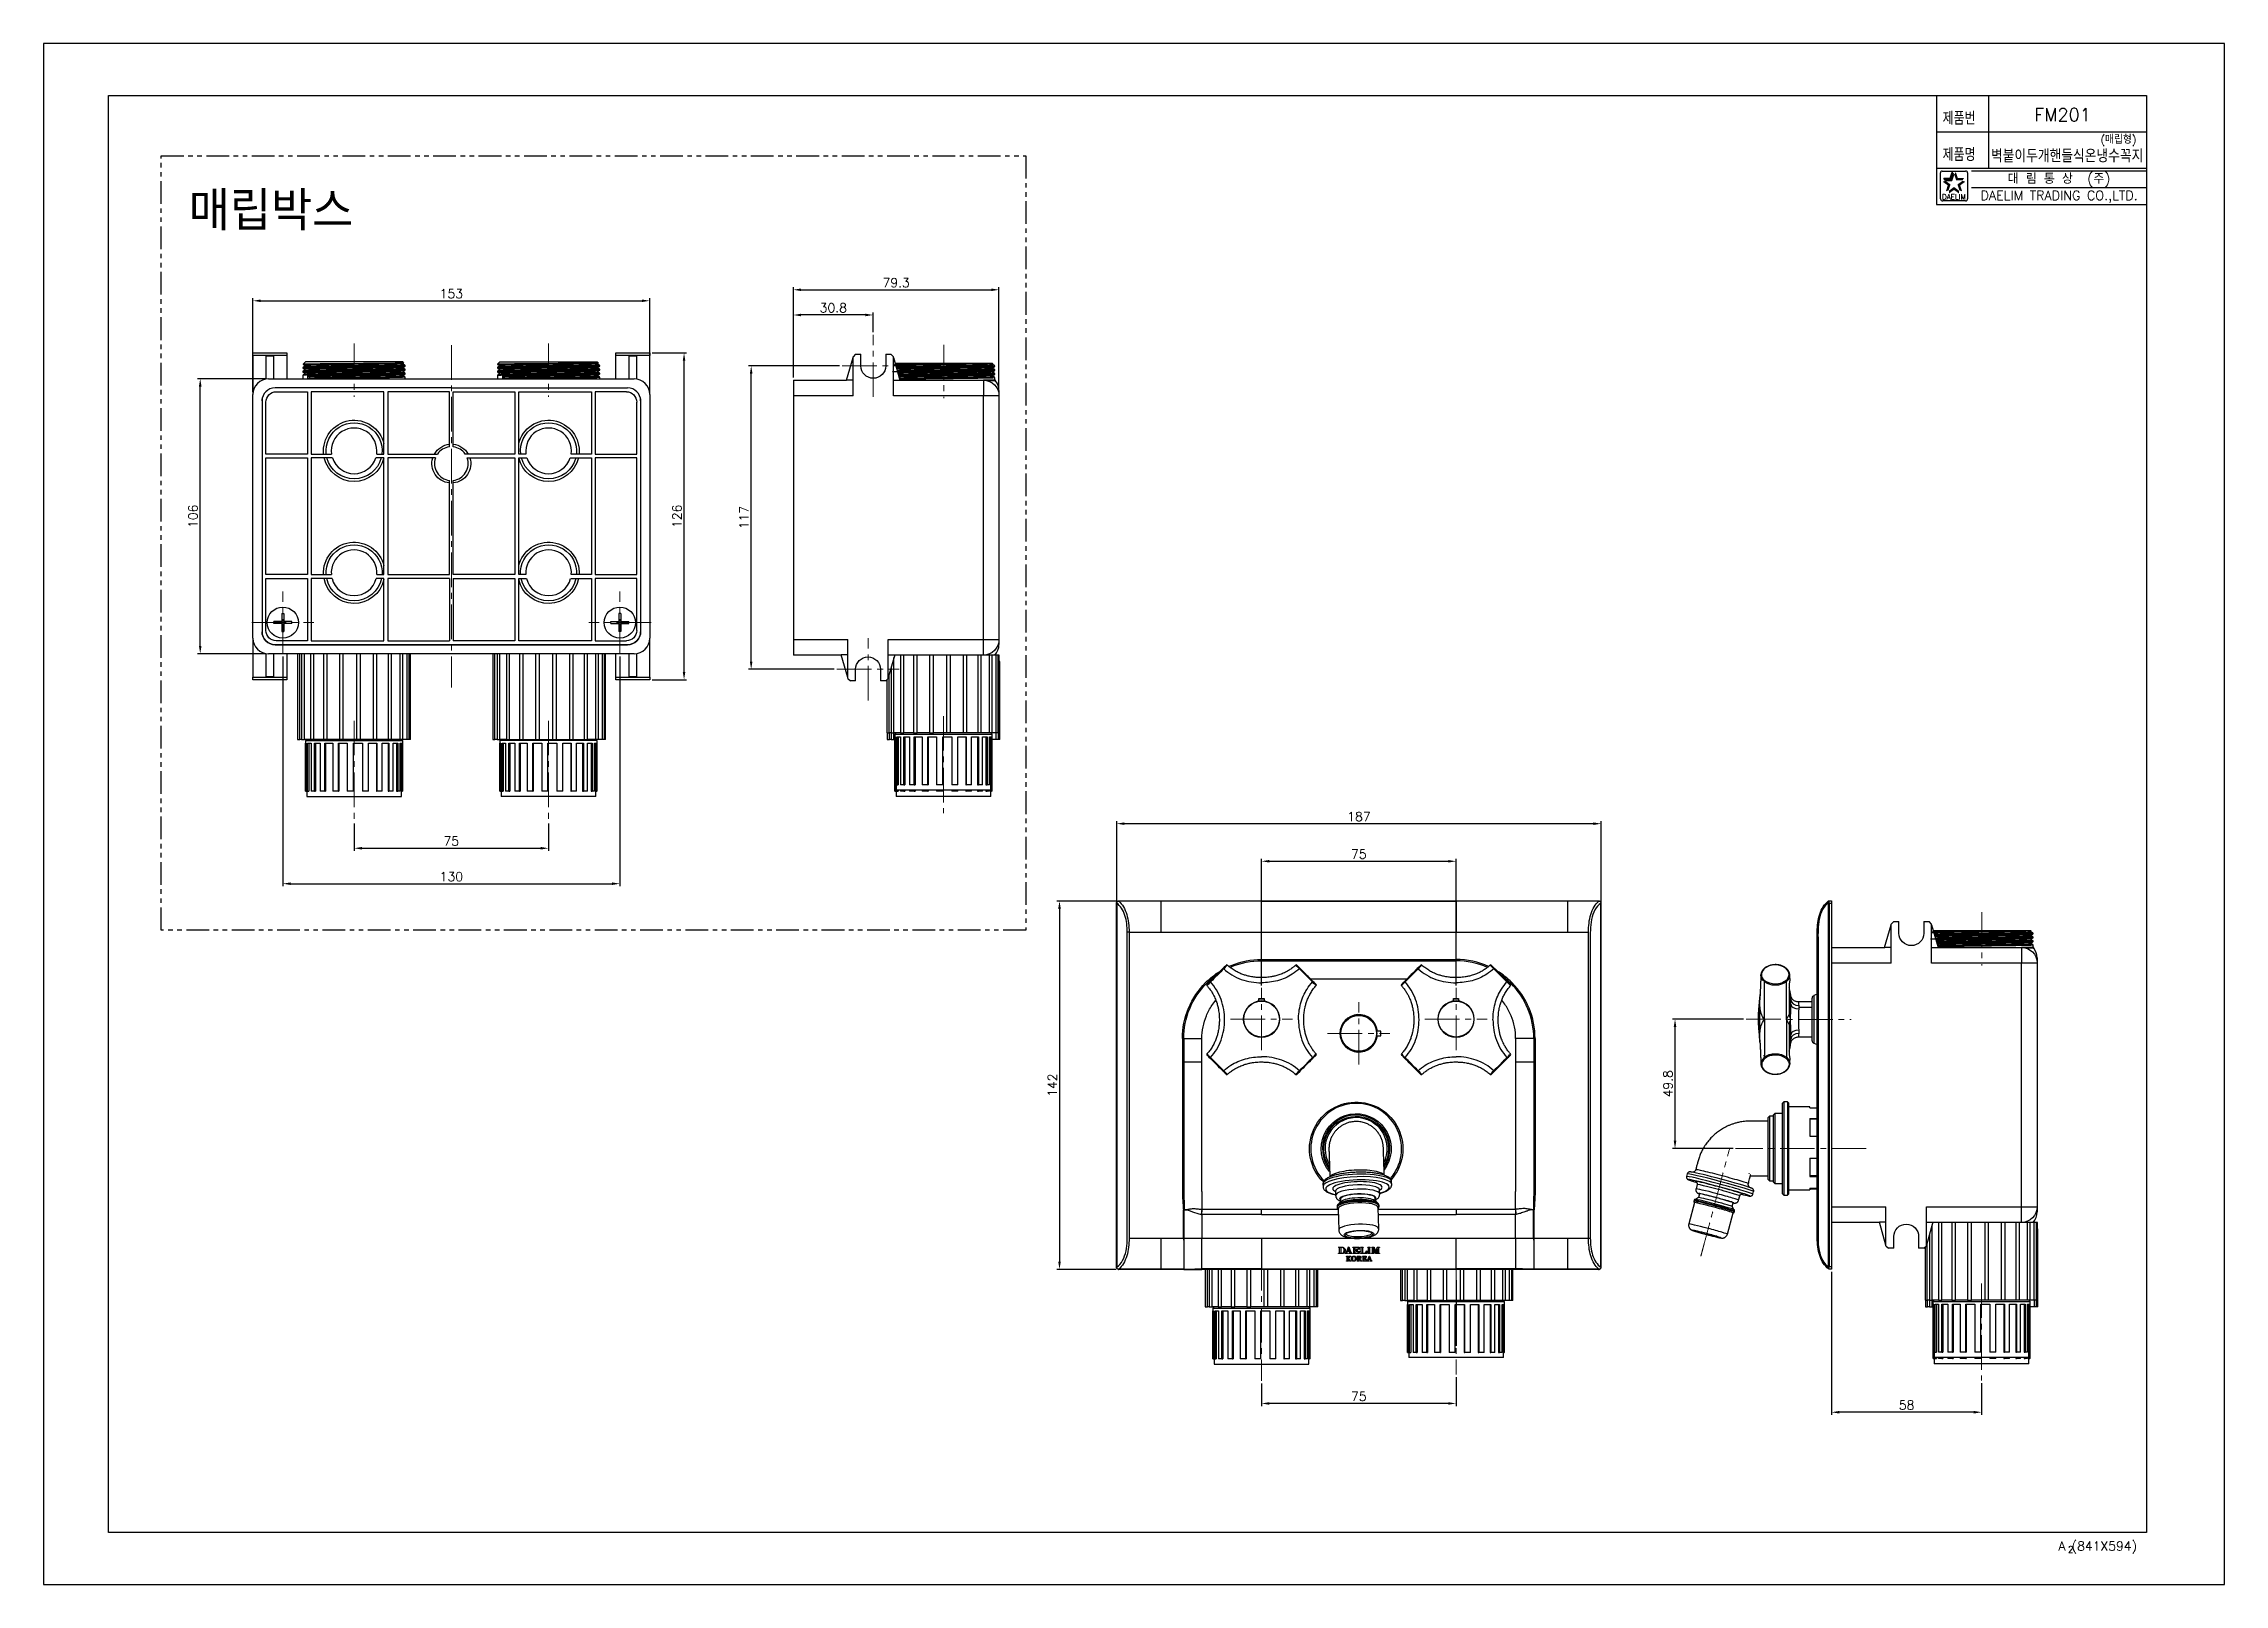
# Model space of a CAD drawing. Extents: x 39169 to 40010, y 18423 to 19017.
import ezdxf
from ezdxf.enums import TextEntityAlignment as Align

# ---------------------------------------------------------------- set-up
doc = ezdxf.new("R2010")
doc.units = 0
doc.header["$LTSCALE"] = 7
doc.header["$MEASUREMENT"] = 0
doc.linetypes.add('CENTER2', pattern=[28.575, 19.05, -3.175, 3.175, -3.175])
doc.linetypes.add('PHANTOM', pattern=[2.5, 1.25, -0.25, 0.25, -0.25, 0.25, -0.25])
doc.layers.get('0').update_dxf_attribs({"color": 2, "linetype": 'CONTINUOUS'})
for name, color, linetype in [('D', 2, 'CONTINUOUS'), ('DIM', 2, 'CONTINUOUS'), ('DWG', 7, 'CONTINUOUS'), ('TXT', 4, 'CONTINUOUS')]:
    doc.layers.add(name, color=color, linetype=linetype)
doc.layers.add('중심선', color=1, linetype='CENTER2', lineweight=9)
doc.styles.add('GHS', font='romans', dxfattribs={"bigfont": 'ghs'})
doc.styles.add('ROMANS', font='romans')

msp = doc.modelspace()

# ---------------------------------------------------------------- texts
at = {"color": 7, "style": 'GHS'}
msp.add_text('FM201', height=5, dxfattribs=at).set_placement((39947.09, 18990), align=Align.MIDDLE)
at = {"color": 7, "linetype": 'Continuous'}
for s, height, style, p in [('대 림 통 상  (주)', 4, 'GHS', (39945.78, 18965.12)), ('DAELIM TRADING CO.,LTD.', 3.6, 'ROMANS', (39945.78, 18958.35))]:
    msp.add_text(s, height=height, dxfattribs=dict(at, style=style)).set_placement(p, align=Align.MIDDLE)
at = {"color": 2, "linetype": 'Continuous', "style": 'ROMANS'}
msp.add_text('DAELIM', height=2, dxfattribs=at).set_placement((39905.24, 18957.36), align=Align.CENTER)
at = {"color": 7, "style": 'GHS'}
for s, height, p in [('A (841X594)', 3.5, (39945.53, 18436.45)), ('2', 2.5, (39949.18, 18435.62))]:
    msp.add_text(s, height=height, dxfattribs=at).set_placement(p)
at = {"layer": 'D', "style": 'GHS', "width": 0.8}
for s, p in [('제품번', (39900.86, 18986.15)), ('제품명', (39900.86, 18972.15))]:
    msp.add_text(s, height=5, dxfattribs=at).set_placement(p)
at = {"layer": 'D', "color": 2, "style": 'GHS'}
for s, height, p in [('(매립형)', 3, (39961.68, 18978.91)), ('매립박스', 15, (39224.47, 18945.46))]:
    msp.add_text(s, height=height, dxfattribs=at).set_placement(p)
at = {"layer": 'DIM', "char_height": 3.5, "attachment_point": 5, "style": 'GHS'}
for s, insert in [('\\A1;153', (39325.75, 18921.03)), ('\\A1;79.3', (39497.3, 18925.27)), ('\\A1;30.8', (39473.05, 18915.56)), ('\\A1;187', (39675.77, 18719.44)), ('\\A1;75', (39325.75, 18709.97)), ('\\A1;75', (39675.7, 18704.95)), ('\\A1;130', (39325.75, 18696.3)), ('\\A1;75', (39675.7, 18495.92)), ('\\A1;58', (39886.95, 18492.54))]:
    msp.add_mtext(s, dxfattribs=dict(at, insert=insert))
at = {"layer": 'DIM', "char_height": 3.5, "attachment_point": 5, "rotation": 90, "style": 'GHS'}
for s, insert in [('\\A1;106', (39226.16, 18835.2)), ('\\A1;126', (39412.75, 18835.2)), ('\\A1;117', (39438.63, 18834.7)), ('\\A1;142', (39557.54, 18615.86)), ('\\A1;49.8', (39794.91, 18616.42))]:
    msp.add_mtext(s, dxfattribs=dict(at, insert=insert))
at = {"layer": 'TXT', "color": 2, "style": 'GHS', "width": 0.676079}
msp.add_text('벽붙이두개핸들식온냉수꼭지', height=5, dxfattribs=at).set_placement((39919.51, 18971.64), (39978.25, 18971.64), align=Align.FIT)

# ---------------------------------------------------------------- blocks, each defined once
blk = doc.blocks.new('BORDER')
for p, q in [((1, 1), (0, 1)), ((0, 1), (0, 0)), ((1, 0), (1, 1)), ((0, 0), (1, 0))]:
    blk.add_line(p, q)

# ---------------------------------------------------------------- linework, layer by layer
at = {"color": 7}
for p, q in [((39898.52, 18997.42), (39898.52, 18955.42)), ((39918.52, 18997.42), (39918.52, 18969.42)), ((39898.52, 18983.42), (39979.52, 18983.42)), ((39898.52, 18969.42), (39979.52, 18969.42)), ((39898.52, 18955.42), (39979.52, 18955.42))]:
    msp.add_line(p, q, dxfattribs=at)
at = {"color": 2, "linetype": 'Continuous'}
for p, q in [((39899.99, 18957.56), (39899.99, 18967.56)), ((39900.74, 18968.31), (39909.74, 18968.31)), ((39910.49, 18967.56), (39910.49, 18957.56)), ((39912.02, 18968.42), (39979.52, 18968.42)), ((39909.74, 18956.81), (39900.99, 18956.81)), ((39912.02, 18961.92), (39979.52, 18961.92))]:
    msp.add_line(p, q, dxfattribs=at)
at = {"color": 2}
for p, q in [((39901.99, 18964.69), (39901.33, 18965.61)), ((39901.33, 18965.61), (39903.75, 18965.61)), ((39901.99, 18964.69), (39904.42, 18964.69)), ((39903.75, 18965.61), (39904.5, 18967.91)), ((39904.42, 18964.69), (39905.17, 18967)), ((39905.17, 18967), (39904.5, 18967.91))]:
    msp.add_line(p, q, dxfattribs=at)
at = {"color": 2, "linetype": 'Continuous'}
for centre, radius, start, end in [((39900.74, 18967.56), 0.75, 90, 180), ((39909.74, 18967.56), 0.75, 0, 90), ((39900.87, 18957.68), 0.884, 188.1301, 278.1301), ((39909.74, 18957.56), 0.75, 270, 0)]:
    msp.add_arc(centre, radius, start, end, dxfattribs=at)
at = {"color": 2}
for points in [[(39902.83, 18962.78), (39903.91, 18963.13), (39900.87, 18964.2), (39901.95, 18964.55)], [(39901.33, 18965.61), (39901.99, 18964.69), (39903.75, 18965.61), (39904.42, 18964.69)], [(39903.75, 18965.61), (39904.42, 18964.69), (39904.5, 18967.91), (39905.17, 18967)], [(39905.98, 18967.91), (39905.32, 18967), (39906.73, 18965.61), (39906.07, 18964.69)], [(39906.73, 18965.61), (39906.07, 18964.69), (39909.16, 18965.61), (39908.49, 18964.69)], [(39909.61, 18964.2), (39908.54, 18964.55), (39907.65, 18962.78), (39906.58, 18963.13)], [(39902.09, 18960.47), (39903.16, 18960.82), (39902.83, 18962.78), (39903.91, 18963.13)], [(39905.24, 18961.03), (39905.24, 18962.16), (39903.28, 18959.6), (39903.28, 18960.73)], [(39907.2, 18959.6), (39907.2, 18960.73), (39905.24, 18961.03), (39905.24, 18962.16)], [(39907.65, 18962.78), (39906.58, 18963.13), (39908.4, 18960.47), (39907.32, 18960.82)]]:
    msp.add_solid(points, dxfattribs=at)
at = {"layer": 'D', "color": 2, "linetype": 'PHANTOM'}
msp.add_lwpolyline([(39213.79, 18974.17), (39547.31, 18974.17), (39547.31, 18675.66), (39213.79, 18675.66)], close=True, dxfattribs=at)
at = {"layer": 'DIM'}
for p, q in [((39457.65, 18888.7), (39457.65, 18923.52)), ((39460.65, 18922.52), (39533.95, 18922.52)), ((39536.95, 18883.68), (39536.95, 18923.52)), ((39249.25, 18883.2), (39249.25, 18919.28)), ((39252.25, 18918.28), (39399.25, 18918.28)), ((39402.25, 18883.2), (39402.25, 18919.28)), ((39457.65, 18888.7), (39457.65, 18913.81)), ((39485.45, 18912.81), (39460.65, 18912.81)), ((39488.45, 18906.2), (39488.45, 18913.81)), ((39403.25, 18898.2), (39416.5, 18898.2)), ((39415.5, 18775.2), (39415.5, 18895.2)), ((39475.45, 18893.2), (39440.38, 18893.2)), ((39441.38, 18779.2), (39441.38, 18890.2)), ((39254.25, 18888.2), (39227.91, 18888.2)), ((39228.91, 18785.2), (39228.91, 18885.2)), ((39254.25, 18782.2), (39227.91, 18782.2)), ((39260.75, 18781.2), (39260.75, 18692.55)), ((39390.75, 18781.2), (39390.75, 18692.55)), ((39403.25, 18772.2), (39416.5, 18772.2)), ((39473.45, 18776.2), (39440.38, 18776.2)), ((39288.25, 18716.7), (39288.25, 18706.22)), ((39363.25, 18716.7), (39363.25, 18706.22)), ((39582.34, 18684.13), (39582.34, 18717.69)), ((39766.2, 18716.69), (39585.34, 18716.69)), ((39769.2, 18684.13), (39769.2, 18717.69)), ((39291.25, 18707.22), (39360.25, 18707.22)), ((39638.2, 18654.36), (39638.2, 18703.2)), ((39641.2, 18702.2), (39710.2, 18702.2)), ((39713.2, 18654.36), (39713.2, 18703.2)), ((39263.75, 18693.55), (39387.75, 18693.55)), ((39582.2, 18686.86), (39559.29, 18686.86)), ((39560.29, 18683.86), (39560.29, 18547.86)), ((39824.12, 18641.36), (39796.66, 18641.36)), ((39797.66, 18594.48), (39797.66, 18638.36)), ((39820.03, 18591.48), (39796.66, 18591.48)), ((39582.2, 18544.86), (39559.29, 18544.86)), ((39858.01, 18543.98), (39858.01, 18488.79)), ((39713.2, 18503.36), (39713.2, 18492.17)), ((39638.2, 18500.86), (39638.2, 18492.17)), ((39915.89, 18500.98), (39915.89, 18488.79)), ((39710.2, 18493.17), (39641.2, 18493.17)), ((39912.89, 18489.79), (39861.01, 18489.79))]:
    msp.add_line(p, q, dxfattribs=at)
for points in [[(39460.65, 18923.02), (39460.65, 18922.02), (39457.65, 18922.52)], [(39533.95, 18923.02), (39533.95, 18922.02), (39536.95, 18922.52)], [(39252.25, 18918.78), (39252.25, 18917.78), (39249.25, 18918.28)], [(39399.25, 18918.78), (39399.25, 18917.78), (39402.25, 18918.28)], [(39460.65, 18913.31), (39460.65, 18912.31), (39457.65, 18912.81)], [(39485.45, 18913.31), (39485.45, 18912.31), (39488.45, 18912.81)], [(39415, 18895.2), (39416, 18895.2), (39415.5, 18898.2)], [(39440.88, 18890.2), (39441.88, 18890.2), (39441.38, 18893.2)], [(39228.41, 18885.2), (39229.41, 18885.2), (39228.91, 18888.2)], [(39228.41, 18785.2), (39229.41, 18785.2), (39228.91, 18782.2)], [(39415, 18775.2), (39416, 18775.2), (39415.5, 18772.2)], [(39440.88, 18779.2), (39441.88, 18779.2), (39441.38, 18776.2)], [(39585.34, 18717.19), (39585.34, 18716.19), (39582.34, 18716.69)], [(39766.2, 18717.19), (39766.2, 18716.19), (39769.2, 18716.69)], [(39291.25, 18707.72), (39291.25, 18706.72), (39288.25, 18707.22)], [(39360.25, 18707.72), (39360.25, 18706.72), (39363.25, 18707.22)], [(39641.2, 18702.7), (39641.2, 18701.7), (39638.2, 18702.2)], [(39710.2, 18702.7), (39710.2, 18701.7), (39713.2, 18702.2)], [(39263.75, 18694.05), (39263.75, 18693.05), (39260.75, 18693.55)], [(39387.75, 18694.05), (39387.75, 18693.05), (39390.75, 18693.55)], [(39559.79, 18683.86), (39560.79, 18683.86), (39560.29, 18686.86)], [(39797.16, 18638.36), (39798.16, 18638.36), (39797.66, 18641.36)], [(39797.16, 18594.48), (39798.16, 18594.48), (39797.66, 18591.48)], [(39559.79, 18547.86), (39560.79, 18547.86), (39560.29, 18544.86)], [(39641.2, 18493.67), (39641.2, 18492.67), (39638.2, 18493.17)], [(39710.2, 18493.67), (39710.2, 18492.67), (39713.2, 18493.17)], [(39861.01, 18490.29), (39861.01, 18489.29), (39858.01, 18489.79)], [(39912.89, 18490.29), (39912.89, 18489.29), (39915.89, 18489.79)]]:
    msp.add_solid(points, dxfattribs=at)
at = {"layer": 'DWG'}
for p, q in [((39249.25, 18898.2), (39262.25, 18898.2)), ((39249.25, 18897.2), (39249.25, 18898.2)), ((39262.25, 18898.2), (39262.25, 18897.2)), ((39389.25, 18898.2), (39402.25, 18898.2)), ((39389.25, 18897.2), (39389.25, 18898.2)), ((39402.25, 18898.2), (39402.25, 18897.2)), ((39481.65, 18897.7), (39480.65, 18896.7)), ((39481.65, 18897.7), (39483.65, 18897.7)), ((39483.65, 18893.2), (39483.65, 18897.7)), ((39493.25, 18897.7), (39493.25, 18893.2)), ((39493.25, 18897.7), (39495.25, 18897.7)), ((39496.25, 18896.7), (39495.25, 18897.7)), ((39249.25, 18897.2), (39249.25, 18882.2)), ((39262.25, 18897.2), (39249.25, 18897.2)), ((39257.25, 18896.92), (39254.25, 18896.92)), ((39254.25, 18896.92), (39254.25, 18888.12)), ((39257.25, 18888.2), (39257.25, 18896.92)), ((39262.25, 18897.2), (39262.25, 18888.2)), ((39268.5, 18892.58), (39268.5, 18892.33)), ((39268.5, 18891.08), (39268.5, 18890.83)), ((39268.5, 18889.58), (39268.5, 18888.2)), ((39269.5, 18894.7), (39268.59, 18893.79)), ((39269.25, 18893.4), (39269.25, 18893.01)), ((39269.25, 18891.9), (39269.25, 18891.51)), ((39269.25, 18890.4), (39269.25, 18890.01)), ((39307, 18894.7), (39269.5, 18894.7)), ((39270.42, 18888.2), (39270.42, 18889.44)), ((39271.1, 18889.01), (39271.1, 18888.62)), ((39307.44, 18894.27), (39307, 18894.7)), ((39307.25, 18893.76), (39307.25, 18894.15)), ((39307.25, 18892.26), (39307.25, 18892.65)), ((39307.25, 18890.76), (39307.25, 18891.15)), ((39307.25, 18889.26), (39307.25, 18889.65)), ((39308, 18893.08), (39308, 18893.33)), ((39308, 18891.58), (39308, 18891.83)), ((39308, 18890.08), (39308, 18890.33)), ((39343.5, 18892.58), (39343.5, 18892.33)), ((39343.5, 18891.08), (39343.5, 18890.83)), ((39343.5, 18889.58), (39343.5, 18888.2)), ((39344.5, 18894.7), (39343.59, 18893.79)), ((39344.25, 18893.4), (39344.25, 18893.01)), ((39344.25, 18891.9), (39344.25, 18891.51)), ((39344.25, 18890.4), (39344.25, 18890.01)), ((39344.5, 18894.7), (39382, 18894.7)), ((39345.42, 18889.44), (39345.42, 18888.2)), ((39346.1, 18889.01), (39346.1, 18888.62)), ((39382.44, 18894.27), (39382, 18894.7)), ((39382.25, 18893.76), (39382.25, 18894.15)), ((39382.25, 18892.26), (39382.25, 18892.65)), ((39382.25, 18890.76), (39382.25, 18891.15)), ((39382.25, 18889.26), (39382.25, 18889.65)), ((39383, 18893.08), (39383, 18893.33)), ((39383, 18891.58), (39383, 18891.83)), ((39383, 18890.08), (39383, 18890.33)), ((39389.25, 18888.2), (39389.25, 18897.2)), ((39402.25, 18897.2), (39389.25, 18897.2)), ((39397.25, 18896.92), (39394.25, 18896.92)), ((39394.25, 18896.92), (39394.25, 18888.2)), ((39397.25, 18888.12), (39397.25, 18896.92)), ((39402.25, 18882.2), (39402.25, 18897.2)), ((39478.12, 18887.62), (39480.65, 18896.42)), ((39480.65, 18881.7), (39480.65, 18896.7)), ((39496.25, 18881.7), (39496.25, 18896.7)), ((39496.25, 18896.42), (39498.77, 18887.62)), ((39496.89, 18894.2), (39515.63, 18894.2)), ((39515.63, 18894.2), (39534.38, 18894.2)), ((39534.63, 18893.95), (39533.82, 18893.95)), ((39534.63, 18893.95), (39534.38, 18894.2)), ((39534.63, 18893.63), (39534.63, 18893.95)), ((39534.63, 18892.13), (39534.63, 18892.52)), ((39534.63, 18890.63), (39534.63, 18891.02)), ((39534.63, 18889.13), (39534.63, 18889.52)), ((39535.37, 18890.2), (39535.37, 18890.2)), ((39535.38, 18892.96), (39535.38, 18893.2)), ((39535.38, 18892.96), (39535.38, 18892.96)), ((39535.38, 18891.46), (39535.38, 18891.7)), ((39535.38, 18891.7), (39535.38, 18891.7)), ((39535.38, 18891.46), (39535.38, 18891.46)), ((39535.38, 18889.96), (39535.38, 18890.2)), ((39535.38, 18889.96), (39535.38, 18889.96)), ((39249.25, 18788.2), (39249.25, 18882.2)), ((39255.25, 18888.2), (39325.75, 18888.2)), ((39325.75, 18884.7), (39257.75, 18884.7)), ((39258.25, 18883.2), (39270.25, 18883.2)), ((39270.25, 18883.2), (39270.25, 18859.2)), ((39271.75, 18883.2), (39271.75, 18859.2)), ((39299.75, 18883.2), (39271.75, 18883.2)), ((39299.75, 18859.2), (39299.75, 18883.2)), ((39301.25, 18883.2), (39301.25, 18859.2)), ((39325, 18883.2), (39301.25, 18883.2)), ((39308, 18888.2), (39308, 18888.83)), ((39325, 18861.96), (39325, 18883.2)), ((39325.75, 18888.2), (39396.25, 18888.2)), ((39325.75, 18884.7), (39393.75, 18884.7)), ((39326.5, 18883.2), (39350.25, 18883.2)), ((39326.5, 18861.96), (39326.5, 18883.2)), ((39350.25, 18883.2), (39350.25, 18859.2)), ((39351.75, 18883.2), (39379.75, 18883.2)), ((39351.75, 18859.2), (39351.75, 18883.2)), ((39379.75, 18883.2), (39379.75, 18859.2)), ((39381.25, 18883.2), (39381.25, 18859.2)), ((39393.25, 18883.2), (39381.25, 18883.2)), ((39383, 18888.2), (39383, 18888.83)), ((39402.25, 18882.2), (39402.25, 18788.2)), ((39457.65, 18887.7), (39478.15, 18887.7)), ((39457.65, 18887.7), (39457.65, 18781.7)), ((39480.65, 18881.7), (39457.65, 18881.7)), ((39480.65, 18887.62), (39478.12, 18887.62)), ((39496.25, 18887.62), (39498.77, 18887.62)), ((39530.95, 18881.7), (39496.25, 18881.7)), ((39498.75, 18887.7), (39530.95, 18887.7)), ((39535.63, 18887.7), (39530.95, 18887.7)), ((39530.95, 18887.7), (39530.95, 18881.7)), ((39536.95, 18881.7), (39530.95, 18881.7)), ((39530.95, 18787.7), (39530.95, 18881.7)), ((39535.38, 18887.7), (39535.38, 18888.7)), ((39535.63, 18887.41), (39535.63, 18887.7)), ((39536.95, 18881.7), (39536.95, 18787.7)), ((39252.75, 18879.7), (39252.75, 18790.7)), ((39254.25, 18859.2), (39254.25, 18879.2)), ((39397.25, 18859.2), (39397.25, 18879.2)), ((39398.75, 18879.7), (39398.75, 18790.7)), ((39270.25, 18859.2), (39254.25, 18859.2)), ((39254.25, 18812.7), (39254.25, 18857.7)), ((39254.25, 18857.7), (39270.25, 18857.7)), ((39270.25, 18857.7), (39270.25, 18812.7)), ((39271.75, 18859.2), (39279.54, 18859.2)), ((39279.89, 18857.7), (39271.75, 18857.7)), ((39271.75, 18857.7), (39271.75, 18812.7)), ((39299.75, 18857.7), (39296.62, 18857.7)), ((39296.97, 18859.2), (39299.75, 18859.2)), ((39299.75, 18812.7), (39299.75, 18857.7)), ((39301.25, 18859.2), (39320.41, 18859.2)), ((39319.64, 18857.7), (39301.25, 18857.7)), ((39301.25, 18857.7), (39301.25, 18812.7)), ((39350.25, 18859.2), (39331.1, 18859.2)), ((39331.87, 18857.7), (39350.25, 18857.7)), ((39350.25, 18857.7), (39350.25, 18812.7)), ((39354.54, 18859.2), (39351.75, 18859.2)), ((39351.75, 18857.7), (39354.89, 18857.7)), ((39351.75, 18812.7), (39351.75, 18857.7)), ((39371.62, 18857.7), (39379.75, 18857.7)), ((39379.75, 18859.2), (39371.97, 18859.2)), ((39379.75, 18857.7), (39379.75, 18812.7)), ((39381.25, 18859.2), (39397.25, 18859.2)), ((39381.25, 18857.7), (39381.25, 18812.7)), ((39397.25, 18857.7), (39381.25, 18857.7)), ((39397.25, 18812.7), (39397.25, 18857.7)), ((39325, 18812.7), (39325, 18849.05)), ((39326.5, 18812.7), (39326.5, 18849.05)), ((39270.25, 18812.7), (39254.25, 18812.7)), ((39254.25, 18791.2), (39254.25, 18811.2)), ((39254.25, 18811.2), (39270.25, 18811.2)), ((39270.25, 18811.2), (39270.25, 18787.2)), ((39271.75, 18812.7), (39279.48, 18812.7)), ((39271.75, 18811.2), (39271.75, 18787.2)), ((39279.73, 18811.2), (39271.75, 18811.2)), ((39299.75, 18811.2), (39296.77, 18811.2)), ((39297.02, 18812.7), (39299.75, 18812.7)), ((39299.75, 18787.2), (39299.75, 18811.2)), ((39301.25, 18812.7), (39325, 18812.7)), ((39301.25, 18811.2), (39301.25, 18787.2)), ((39325, 18811.2), (39301.25, 18811.2)), ((39325, 18811.2), (39325, 18787.2)), ((39350.25, 18812.7), (39326.5, 18812.7)), ((39326.5, 18811.2), (39326.5, 18787.2)), ((39326.5, 18811.2), (39350.25, 18811.2)), ((39350.25, 18811.2), (39350.25, 18787.2)), ((39354.48, 18812.7), (39351.75, 18812.7)), ((39351.75, 18787.2), (39351.75, 18811.2)), ((39351.75, 18811.2), (39354.73, 18811.2)), ((39371.77, 18811.2), (39379.75, 18811.2)), ((39379.75, 18812.7), (39372.02, 18812.7)), ((39379.75, 18811.2), (39379.75, 18787.2)), ((39381.25, 18812.7), (39397.25, 18812.7)), ((39397.25, 18811.2), (39381.25, 18811.2)), ((39381.25, 18811.2), (39381.25, 18787.2)), ((39397.25, 18791.2), (39397.25, 18811.2)), ((39260.36, 18797.68), (39260.36, 18794.6)), ((39260.36, 18797.68), (39261.14, 18797.68)), ((39261.14, 18797.68), (39261.14, 18794.6)), ((39390.36, 18797.68), (39390.36, 18794.6)), ((39391.14, 18797.68), (39390.36, 18797.68)), ((39391.14, 18797.68), (39391.14, 18794.6)), ((39249.25, 18788.2), (39249.25, 18773.2)), ((39257.27, 18793.81), (39257.27, 18794.6)), ((39260.36, 18794.6), (39257.27, 18794.6)), ((39260.36, 18793.81), (39257.27, 18793.81)), ((39260.36, 18793.81), (39260.36, 18790.73)), ((39260.36, 18790.73), (39261.14, 18790.73)), ((39264.23, 18794.6), (39261.14, 18794.6)), ((39264.23, 18793.81), (39261.14, 18793.81)), ((39261.14, 18793.81), (39261.14, 18790.73)), ((39264.23, 18793.81), (39264.23, 18794.6)), ((39387.27, 18793.81), (39387.27, 18794.6)), ((39387.27, 18794.6), (39390.36, 18794.6)), ((39387.27, 18793.81), (39390.36, 18793.81)), ((39390.36, 18793.81), (39390.36, 18790.73)), ((39391.14, 18790.73), (39390.36, 18790.73)), ((39391.14, 18794.6), (39394.23, 18794.6)), ((39391.14, 18793.81), (39394.23, 18793.81)), ((39391.14, 18793.81), (39391.14, 18790.73)), ((39394.23, 18793.81), (39394.23, 18794.6)), ((39402.25, 18773.2), (39402.25, 18788.2)), ((39254.25, 18782.29), (39254.25, 18773.49)), ((39325.75, 18782.2), (39255.25, 18782.2)), ((39257.25, 18773.49), (39257.25, 18782.2)), ((39257.75, 18785.7), (39325.75, 18785.7)), ((39325.75, 18785.7), (39257.75, 18785.7)), ((39270.25, 18787.2), (39258.25, 18787.2)), ((39262.25, 18782.2), (39262.25, 18773.2)), ((39266.47, 18782.2), (39266.47, 18749.2)), ((39267.29, 18749.2), (39267.29, 18782.2)), ((39268.01, 18782.2), (39268.01, 18749.2)), ((39269.06, 18749.2), (39269.06, 18782.2)), ((39271.46, 18782.2), (39271.46, 18749.2)), ((39271.75, 18787.2), (39299.75, 18787.2)), ((39272.71, 18749.2), (39272.71, 18782.2)), ((39276.48, 18782.2), (39276.48, 18749.2)), ((39277.88, 18749.2), (39277.88, 18782.2)), ((39282.58, 18782.2), (39282.58, 18749.2)), ((39284.07, 18749.2), (39284.07, 18782.2)), ((39289.17, 18782.2), (39289.17, 18749.2)), ((39290.67, 18749.2), (39290.67, 18782.2)), ((39295.64, 18782.2), (39295.64, 18749.2)), ((39297.08, 18749.2), (39297.08, 18782.2)), ((39301.25, 18787.2), (39325, 18787.2)), ((39301.38, 18782.2), (39301.38, 18749.2)), ((39302.71, 18749.2), (39302.71, 18782.2)), ((39305.84, 18782.2), (39305.84, 18749.2)), ((39307, 18749.2), (39307, 18782.2)), ((39308.58, 18782.2), (39308.58, 18749.2)), ((39309.52, 18749.2), (39309.52, 18782.2)), ((39310.04, 18749.2), (39310.04, 18782.2)), ((39393.75, 18785.7), (39325.75, 18785.7)), ((39325.75, 18785.7), (39393.75, 18785.7)), ((39396.25, 18782.2), (39325.75, 18782.2)), ((39350.25, 18787.2), (39326.5, 18787.2)), ((39341.72, 18782.2), (39341.72, 18749.2)), ((39342.56, 18749.2), (39342.56, 18782.2)), ((39343.4, 18782.2), (39343.4, 18749.2)), ((39344.46, 18749.2), (39344.46, 18782.2)), ((39346.96, 18782.2), (39346.96, 18749.2)), ((39348.22, 18749.2), (39348.22, 18782.2)), ((39379.75, 18787.2), (39351.75, 18787.2)), ((39352.07, 18782.2), (39352.07, 18749.2)), ((39353.48, 18749.2), (39353.48, 18782.2)), ((39358.22, 18782.2), (39358.22, 18749.2)), ((39359.71, 18749.2), (39359.71, 18782.2)), ((39364.81, 18782.2), (39364.81, 18749.2)), ((39366.31, 18749.2), (39366.31, 18782.2)), ((39371.26, 18782.2), (39371.26, 18749.2)), ((39372.7, 18749.2), (39372.7, 18782.2)), ((39376.93, 18782.2), (39376.93, 18749.2)), ((39378.25, 18749.2), (39378.25, 18782.2)), ((39381.25, 18787.2), (39393.25, 18787.2)), ((39381.3, 18782.2), (39381.3, 18749.2)), ((39382.44, 18749.2), (39382.44, 18782.2)), ((39383.91, 18782.2), (39383.91, 18749.2)), ((39384.83, 18749.2), (39384.83, 18782.2)), ((39385.22, 18749.2), (39385.22, 18782.2)), ((39389.25, 18773.2), (39389.25, 18782.2)), ((39394.25, 18782.2), (39394.25, 18773.49)), ((39397.25, 18773.49), (39397.25, 18782.29)), ((39457.65, 18787.7), (39478.65, 18787.7)), ((39476.15, 18781.7), (39457.65, 18781.7)), ((39478.65, 18772.99), (39476.12, 18781.79)), ((39478.65, 18781.79), (39476.12, 18781.79)), ((39478.65, 18772.7), (39478.65, 18787.7)), ((39494.25, 18787.7), (39530.95, 18787.7)), ((39494.25, 18772.7), (39494.25, 18787.7)), ((39496.77, 18781.79), (39494.25, 18772.99)), ((39494.25, 18781.79), (39496.77, 18781.79)), ((39496.46, 18751.7), (39496.46, 18780.71)), ((39530.95, 18781.7), (39496.75, 18781.7)), ((39498.95, 18781.7), (39498.95, 18751.7)), ((39500.21, 18751.7), (39500.21, 18781.7)), ((39504.03, 18781.7), (39504.03, 18751.7)), ((39505.44, 18751.7), (39505.44, 18781.7)), ((39510.15, 18781.7), (39510.15, 18751.7)), ((39511.64, 18751.7), (39511.64, 18781.7)), ((39516.72, 18781.7), (39516.72, 18751.7)), ((39518.21, 18751.7), (39518.21, 18781.7)), ((39523.13, 18781.7), (39523.13, 18751.7)), ((39524.57, 18751.7), (39524.57, 18781.7)), ((39528.78, 18781.7), (39528.78, 18751.7)), ((39530.1, 18751.7), (39530.1, 18781.7)), ((39530.95, 18787.7), (39536.95, 18787.7)), ((39530.95, 18781.7), (39530.95, 18787.7)), ((39533.12, 18781.7), (39530.95, 18781.7)), ((39533.12, 18781.7), (39533.12, 18751.7)), ((39534.26, 18781.7), (39533.12, 18781.7)), ((39534.26, 18751.7), (39534.26, 18781.7)), ((39535.72, 18781.7), (39534.26, 18781.7)), ((39535.72, 18781.7), (39535.72, 18751.7)), ((39536.65, 18781.7), (39535.72, 18781.7)), ((39536.65, 18751.7), (39536.65, 18781.7)), ((39537.03, 18781.7), (39536.65, 18781.7)), ((39537.03, 18751.7), (39537.03, 18781.7)), ((39249.25, 18773.2), (39262.25, 18773.2)), ((39249.25, 18772.2), (39249.25, 18773.2)), ((39262.25, 18772.2), (39249.25, 18772.2)), ((39254.25, 18773.49), (39257.25, 18773.49)), ((39262.25, 18773.2), (39262.25, 18772.2)), ((39389.25, 18772.2), (39389.25, 18773.2)), ((39389.25, 18773.2), (39402.25, 18773.2)), ((39402.25, 18772.2), (39389.25, 18772.2)), ((39394.25, 18773.49), (39397.25, 18773.49)), ((39402.25, 18773.2), (39402.25, 18772.2)), ((39478.65, 18772.7), (39479.65, 18771.7)), ((39481.65, 18771.7), (39479.65, 18771.7)), ((39481.65, 18771.7), (39481.65, 18776.2)), ((39491.25, 18776.2), (39491.25, 18771.7)), ((39493.25, 18771.7), (39491.25, 18771.7)), ((39493.25, 18771.7), (39494.25, 18772.7)), ((39493.73, 18772.19), (39493.73, 18751.7)), ((39494.57, 18751.7), (39494.57, 18774.11)), ((39495.4, 18777), (39495.4, 18751.7)), ((39537.22, 18779.2), (39537.03, 18779.2)), ((39537.22, 18749.2), (39537.22, 18779.2)), ((39266.47, 18749.2), (39267.29, 18749.2)), ((39268.01, 18749.2), (39267.29, 18749.2)), ((39268.01, 18749.2), (39269.06, 18749.2)), ((39271.46, 18749.2), (39269.06, 18749.2)), ((39270, 18749.2), (39269.5, 18748.7)), ((39269.5, 18748.7), (39269.5, 18747.7)), ((39269.5, 18748.7), (39307, 18748.7)), ((39269.5, 18729.2), (39269.5, 18747.7)), ((39269.5, 18747.7), (39269.78, 18747.7)), ((39269.78, 18747.7), (39269.78, 18729.2)), ((39306.5, 18749.2), (39270, 18749.2)), ((39270.34, 18729.2), (39270.34, 18747.7)), ((39270.34, 18747.7), (39271.68, 18747.7)), ((39270.8, 18747.7), (39270.8, 18729.2)), ((39271.68, 18747.7), (39271.68, 18729.2)), ((39272.92, 18729.2), (39272.92, 18747.7)), ((39272.92, 18747.7), (39275.2, 18747.7)), ((39273.31, 18747.7), (39273.31, 18729.2)), ((39275.2, 18747.7), (39275.2, 18729.2)), ((39277.01, 18729.2), (39277.01, 18747.7)), ((39277.01, 18747.7), (39280, 18747.7)), ((39277.27, 18747.7), (39277.27, 18729.2)), ((39280, 18747.7), (39280, 18729.2)), ((39282.2, 18729.2), (39282.2, 18747.7)), ((39282.2, 18747.7), (39285.6, 18747.7)), ((39282.32, 18747.7), (39282.32, 18729.2)), ((39285.6, 18747.7), (39285.6, 18729.2)), ((39287.98, 18729.2), (39287.98, 18747.7)), ((39287.98, 18747.7), (39291.47, 18747.7)), ((39291.43, 18747.7), (39291.43, 18729.2)), ((39291.47, 18747.7), (39291.47, 18729.2)), ((39293.79, 18729.2), (39293.79, 18747.7)), ((39293.79, 18747.7), (39297.02, 18747.7)), ((39296.83, 18747.7), (39296.83, 18729.2)), ((39297.02, 18747.7), (39297.02, 18729.2)), ((39299.05, 18729.2), (39299.05, 18747.7)), ((39299.05, 18747.7), (39301.71, 18747.7)), ((39301.39, 18747.7), (39301.39, 18729.2)), ((39301.71, 18747.7), (39301.71, 18729.2)), ((39305.84, 18749.2), (39302.71, 18749.2)), ((39303.26, 18729.2), (39303.26, 18747.7)), ((39303.26, 18747.7), (39305.09, 18747.7)), ((39304.66, 18747.7), (39304.66, 18729.2)), ((39305.09, 18747.7), (39305.09, 18729.2)), ((39307, 18749.2), (39305.84, 18749.2)), ((39306, 18729.2), (39306, 18747.7)), ((39306, 18747.7), (39306.81, 18747.7)), ((39306.33, 18747.7), (39306.33, 18729.2)), ((39307, 18748.7), (39306.5, 18749.2)), ((39306.81, 18747.7), (39306.81, 18729.2)), ((39308.58, 18749.2), (39307, 18749.2)), ((39307, 18747.7), (39307, 18748.7)), ((39307, 18729.2), (39307, 18747.7)), ((39307, 18747.7), (39307, 18747.7)), ((39309.52, 18749.2), (39308.58, 18749.2)), ((39310.04, 18749.2), (39309.52, 18749.2)), ((39341.72, 18749.2), (39342.56, 18749.2)), ((39343.4, 18749.2), (39342.56, 18749.2)), ((39343.4, 18749.2), (39344.46, 18749.2)), ((39346.96, 18749.2), (39344.46, 18749.2)), ((39345, 18749.2), (39344.5, 18748.7)), ((39344.5, 18748.7), (39344.5, 18747.7)), ((39382, 18748.7), (39344.5, 18748.7)), ((39344.5, 18729.2), (39344.5, 18747.7)), ((39344.5, 18747.7), (39344.78, 18747.7)), ((39344.78, 18747.7), (39344.78, 18729.2)), ((39345, 18749.2), (39381.5, 18749.2)), ((39345.34, 18729.2), (39345.34, 18747.7)), ((39345.34, 18747.7), (39346.68, 18747.7)), ((39345.8, 18747.7), (39345.8, 18729.2)), ((39346.68, 18747.7), (39346.68, 18729.2)), ((39347.92, 18729.2), (39347.92, 18747.7)), ((39347.92, 18747.7), (39350.2, 18747.7)), ((39348.31, 18747.7), (39348.31, 18729.2)), ((39350.2, 18747.7), (39350.2, 18729.2)), ((39352.01, 18729.2), (39352.01, 18747.7)), ((39352.01, 18747.7), (39355, 18747.7)), ((39352.27, 18747.7), (39352.27, 18729.2)), ((39355, 18747.7), (39355, 18729.2)), ((39357.2, 18729.2), (39357.2, 18747.7)), ((39357.2, 18747.7), (39360.6, 18747.7)), ((39357.32, 18747.7), (39357.32, 18729.2)), ((39360.6, 18747.7), (39360.6, 18729.2)), ((39362.98, 18729.2), (39362.98, 18747.7)), ((39362.98, 18747.7), (39366.47, 18747.7)), ((39366.43, 18747.7), (39366.43, 18729.2)), ((39366.47, 18747.7), (39366.47, 18729.2)), ((39368.79, 18729.2), (39368.79, 18747.7)), ((39368.79, 18747.7), (39372.02, 18747.7)), ((39371.83, 18747.7), (39371.83, 18729.2)), ((39372.02, 18747.7), (39372.02, 18729.2)), ((39374.05, 18729.2), (39374.05, 18747.7)), ((39374.05, 18747.7), (39376.71, 18747.7)), ((39376.39, 18747.7), (39376.39, 18729.2)), ((39376.71, 18747.7), (39376.71, 18729.2)), ((39381.3, 18749.2), (39378.25, 18749.2)), ((39378.26, 18729.2), (39378.26, 18747.7)), ((39378.26, 18747.7), (39380.09, 18747.7)), ((39379.66, 18747.7), (39379.66, 18729.2)), ((39380.09, 18747.7), (39380.09, 18729.2)), ((39381, 18729.2), (39381, 18747.7)), ((39381, 18747.7), (39381.81, 18747.7)), ((39382.44, 18749.2), (39381.3, 18749.2)), ((39381.33, 18747.7), (39381.33, 18729.2)), ((39382, 18748.7), (39381.5, 18749.2)), ((39381.81, 18747.7), (39381.81, 18729.2)), ((39382, 18747.7), (39382, 18748.7)), ((39382, 18729.2), (39382, 18747.7)), ((39382, 18747.7), (39382, 18747.7)), ((39383.91, 18749.2), (39382.44, 18749.2)), ((39384.83, 18749.2), (39383.91, 18749.2)), ((39385.22, 18749.2), (39384.83, 18749.2)), ((39493.73, 18751.7), (39494.57, 18751.7)), ((39493.85, 18751.7), (39493.85, 18749.2)), ((39493.85, 18749.2), (39494.67, 18749.2)), ((39495.39, 18751.7), (39494.57, 18751.7)), ((39494.67, 18749.2), (39494.67, 18751.7)), ((39495.39, 18749.2), (39494.67, 18749.2)), ((39495.39, 18751.7), (39495.39, 18749.2)), ((39495.39, 18749.2), (39496.44, 18749.2)), ((39495.4, 18751.7), (39496.46, 18751.7)), ((39496.44, 18749.2), (39496.44, 18751.7)), ((39496.79, 18749.2), (39496.44, 18749.2)), ((39498.95, 18751.7), (39496.46, 18751.7)), ((39497.29, 18751.7), (39496.79, 18751.2)), ((39496.79, 18751.2), (39496.79, 18750.2)), ((39496.79, 18751.2), (39534.29, 18751.2)), ((39496.79, 18731.7), (39496.79, 18750.2)), ((39496.79, 18750.2), (39497.06, 18750.2)), ((39496.79, 18748.71), (39496.79, 18748.7)), ((39496.79, 18748.7), (39496.79, 18747.7)), ((39496.79, 18748.7), (39496.79, 18748.7)), ((39496.79, 18747.7), (39496.79, 18747.7)), ((39497.06, 18750.2), (39497.06, 18731.7)), ((39497.62, 18750.2), (39498.96, 18750.2)), ((39497.62, 18731.7), (39497.62, 18750.2)), ((39498.08, 18750.2), (39498.08, 18731.7)), ((39498.95, 18751.7), (39500.21, 18751.7)), ((39498.96, 18750.2), (39498.96, 18731.7)), ((39504.03, 18751.7), (39500.21, 18751.7)), ((39500.21, 18750.2), (39502.48, 18750.2)), ((39500.21, 18731.7), (39500.21, 18750.2)), ((39500.59, 18750.2), (39500.59, 18731.7)), ((39502.48, 18750.2), (39502.48, 18731.7)), ((39504.03, 18751.7), (39505.44, 18751.7)), ((39504.3, 18750.2), (39507.28, 18750.2)), ((39504.3, 18731.7), (39504.3, 18750.2)), ((39504.56, 18750.2), (39504.56, 18731.7)), ((39510.17, 18751.7), (39505.44, 18751.7)), ((39507.28, 18750.2), (39507.28, 18731.7)), ((39509.48, 18731.7), (39509.48, 18750.2)), ((39509.48, 18750.2), (39512.89, 18750.2)), ((39509.6, 18750.2), (39509.6, 18731.7)), ((39510.15, 18751.7), (39511.64, 18751.7)), ((39516.72, 18751.7), (39511.64, 18751.7)), ((39512.89, 18750.2), (39512.89, 18731.7)), ((39515.26, 18731.7), (39515.26, 18750.2)), ((39515.26, 18750.2), (39518.75, 18750.2)), ((39518.21, 18751.7), (39516.72, 18751.7)), ((39523.13, 18751.7), (39518.21, 18751.7)), ((39518.71, 18750.2), (39518.71, 18731.7)), ((39518.75, 18750.2), (39518.75, 18731.7)), ((39521.07, 18750.2), (39524.3, 18750.2)), ((39521.07, 18731.7), (39521.07, 18750.2)), ((39524.57, 18751.7), (39523.13, 18751.7)), ((39524.11, 18750.2), (39524.11, 18731.7)), ((39524.3, 18750.2), (39524.3, 18731.7)), ((39528.78, 18751.7), (39524.57, 18751.7)), ((39526.33, 18750.2), (39529, 18750.2)), ((39526.33, 18731.7), (39526.33, 18750.2)), ((39528.67, 18750.2), (39528.67, 18731.7)), ((39530.1, 18751.7), (39528.78, 18751.7)), ((39529, 18750.2), (39529, 18731.7)), ((39533.12, 18751.7), (39530.1, 18751.7)), ((39530.54, 18731.7), (39530.54, 18750.2)), ((39530.54, 18750.2), (39532.37, 18750.2)), ((39531.94, 18750.2), (39531.94, 18731.7)), ((39532.37, 18750.2), (39532.37, 18731.7)), ((39534.26, 18751.7), (39533.12, 18751.7)), ((39533.28, 18750.2), (39534.1, 18750.2)), ((39533.28, 18731.7), (39533.28, 18750.2)), ((39533.61, 18750.2), (39533.61, 18731.7)), ((39534.29, 18751.2), (39533.79, 18751.7)), ((39534.1, 18750.2), (39534.1, 18731.7)), ((39534.2, 18751.29), (39534.2, 18751.7)), ((39535.72, 18751.7), (39534.26, 18751.7)), ((39534.29, 18750.2), (39534.28, 18750.2)), ((39534.28, 18731.7), (39534.28, 18750.2)), ((39535.77, 18749.2), (39534.28, 18749.2)), ((39534.29, 18748.7), (39534.28, 18748.71)), ((39534.29, 18748.7), (39534.28, 18748.7)), ((39534.29, 18747.7), (39534.28, 18747.7)), ((39534.29, 18750.2), (39534.29, 18751.2)), ((39534.29, 18747.7), (39534.29, 18748.7)), ((39536.65, 18751.7), (39535.72, 18751.7)), ((39535.77, 18751.7), (39535.77, 18749.2)), ((39536.71, 18749.2), (39535.77, 18749.2)), ((39537.03, 18751.7), (39536.65, 18751.7)), ((39536.71, 18749.2), (39536.71, 18751.7)), ((39537.22, 18749.2), (39536.71, 18749.2)), ((39269.5, 18729.2), (39269.78, 18729.2)), ((39270.34, 18729.2), (39269.78, 18729.2)), ((39270, 18729.2), (39270, 18727.2)), ((39270.34, 18729.2), (39270.8, 18729.2)), ((39272.92, 18729.2), (39271.68, 18729.2)), ((39272.92, 18729.2), (39273.31, 18729.2)), ((39277.01, 18729.2), (39275.2, 18729.2)), ((39277.01, 18729.2), (39277.27, 18729.2)), ((39282.2, 18729.2), (39280, 18729.2)), ((39282.2, 18729.2), (39282.32, 18729.2)), ((39287.98, 18729.2), (39285.6, 18729.2)), ((39291.43, 18729.2), (39291.47, 18729.2)), ((39293.79, 18729.2), (39291.47, 18729.2)), ((39296.83, 18729.2), (39297.02, 18729.2)), ((39299.05, 18729.2), (39297.02, 18729.2)), ((39301.39, 18729.2), (39301.71, 18729.2)), ((39303.26, 18729.2), (39301.71, 18729.2)), ((39304.66, 18729.2), (39305.09, 18729.2)), ((39306, 18729.2), (39305.09, 18729.2)), ((39306.33, 18729.2), (39306.81, 18729.2)), ((39306.5, 18727.2), (39306.5, 18729.2)), ((39307, 18729.2), (39306.81, 18729.2)), ((39344.5, 18729.2), (39344.78, 18729.2)), ((39345.34, 18729.2), (39344.78, 18729.2)), ((39345, 18729.2), (39345, 18727.2)), ((39345.34, 18729.2), (39345.8, 18729.2)), ((39347.92, 18729.2), (39346.68, 18729.2)), ((39347.92, 18729.2), (39348.31, 18729.2)), ((39352.01, 18729.2), (39350.2, 18729.2)), ((39352.01, 18729.2), (39352.27, 18729.2)), ((39357.2, 18729.2), (39355, 18729.2)), ((39357.2, 18729.2), (39357.32, 18729.2)), ((39362.98, 18729.2), (39360.6, 18729.2)), ((39366.43, 18729.2), (39366.47, 18729.2)), ((39368.79, 18729.2), (39366.47, 18729.2)), ((39371.83, 18729.2), (39372.02, 18729.2)), ((39374.05, 18729.2), (39372.02, 18729.2)), ((39376.39, 18729.2), (39376.71, 18729.2)), ((39378.26, 18729.2), (39376.71, 18729.2)), ((39379.66, 18729.2), (39380.09, 18729.2)), ((39381, 18729.2), (39380.09, 18729.2)), ((39381.33, 18729.2), (39381.81, 18729.2)), ((39381.5, 18727.2), (39381.5, 18729.2)), ((39382, 18729.2), (39381.81, 18729.2)), ((39496.79, 18731.7), (39497.06, 18731.7)), ((39496.79, 18729.2), (39496.79, 18731.7)), ((39496.79, 18729.2), (39497.06, 18729.2)), ((39497.06, 18731.7), (39497.06, 18729.2)), ((39497.62, 18731.7), (39497.06, 18731.7)), ((39497.62, 18729.2), (39497.06, 18729.2)), ((39497.29, 18731.7), (39497.29, 18729.7)), ((39497.29, 18729.7), (39533.79, 18729.7)), ((39497.29, 18729.2), (39497.29, 18727.2)), ((39497.62, 18731.7), (39498.08, 18731.7)), ((39497.62, 18729.2), (39497.62, 18729.7)), ((39497.62, 18729.2), (39498.08, 18729.2)), ((39498.08, 18729.7), (39498.08, 18729.2)), ((39500.21, 18731.7), (39498.96, 18731.7)), ((39498.96, 18729.7), (39498.96, 18729.2)), ((39500.21, 18729.2), (39498.96, 18729.2)), ((39500.21, 18731.7), (39500.59, 18731.7)), ((39500.21, 18729.2), (39500.21, 18729.7)), ((39500.21, 18729.2), (39500.59, 18729.2)), ((39500.59, 18729.7), (39500.59, 18729.2)), ((39504.3, 18731.7), (39502.48, 18731.7)), ((39502.48, 18729.7), (39502.48, 18729.2)), ((39504.3, 18729.2), (39502.48, 18729.2)), ((39504.3, 18731.7), (39504.56, 18731.7)), ((39504.3, 18729.2), (39504.3, 18729.7)), ((39504.3, 18729.2), (39504.56, 18729.2)), ((39504.56, 18729.7), (39504.56, 18729.2)), ((39509.48, 18731.7), (39507.28, 18731.7)), ((39507.28, 18729.7), (39507.28, 18729.2)), ((39509.48, 18729.2), (39507.28, 18729.2)), ((39509.48, 18731.7), (39509.6, 18731.7)), ((39509.48, 18729.2), (39509.48, 18729.7)), ((39509.48, 18729.2), (39509.6, 18729.2)), ((39509.6, 18729.7), (39509.6, 18729.2)), ((39515.26, 18731.7), (39512.89, 18731.7)), ((39512.89, 18729.7), (39512.89, 18729.2)), ((39515.26, 18729.2), (39512.89, 18729.2)), ((39515.26, 18729.2), (39515.26, 18729.7)), ((39518.71, 18731.7), (39518.75, 18731.7)), ((39518.71, 18729.7), (39518.71, 18729.2)), ((39518.71, 18729.2), (39518.75, 18729.2)), ((39521.07, 18731.7), (39518.75, 18731.7)), ((39518.75, 18729.7), (39518.75, 18729.2)), ((39521.07, 18729.2), (39518.75, 18729.2)), ((39521.07, 18729.2), (39521.07, 18729.7)), ((39524.11, 18731.7), (39524.3, 18731.7)), ((39524.11, 18729.7), (39524.11, 18729.2)), ((39524.11, 18729.2), (39524.3, 18729.2)), ((39526.33, 18731.7), (39524.3, 18731.7)), ((39524.3, 18729.7), (39524.3, 18729.2)), ((39526.33, 18729.2), (39524.3, 18729.2)), ((39526.33, 18729.2), (39526.33, 18729.7)), ((39528.67, 18731.7), (39529, 18731.7)), ((39528.67, 18729.7), (39528.67, 18729.2)), ((39528.67, 18729.2), (39529, 18729.2)), ((39530.54, 18731.7), (39529, 18731.7)), ((39529, 18729.7), (39529, 18729.2)), ((39530.54, 18729.2), (39529, 18729.2)), ((39530.54, 18729.2), (39530.54, 18729.7)), ((39531.94, 18731.7), (39532.37, 18731.7)), ((39531.94, 18729.7), (39531.94, 18729.2)), ((39531.94, 18729.2), (39532.37, 18729.2)), ((39533.28, 18731.7), (39532.37, 18731.7)), ((39532.37, 18729.7), (39532.37, 18729.2)), ((39533.28, 18729.2), (39532.37, 18729.2)), ((39533.28, 18729.2), (39533.28, 18729.7)), ((39533.61, 18731.7), (39534.1, 18731.7)), ((39533.61, 18729.7), (39533.61, 18729.2)), ((39533.61, 18729.2), (39534.1, 18729.2)), ((39533.79, 18729.7), (39533.79, 18731.7)), ((39533.79, 18727.2), (39533.79, 18729.2)), ((39534.1, 18731.7), (39534.1, 18729.2)), ((39534.28, 18731.7), (39534.1, 18731.7)), ((39534.28, 18729.2), (39534.1, 18729.2)), ((39534.28, 18729.2), (39534.28, 18731.7)), ((39270, 18727.2), (39306.5, 18727.2)), ((39381.5, 18727.2), (39345, 18727.2)), ((39533.79, 18727.2), (39497.29, 18727.2)), ((39582.2, 18685.86), (39582.2, 18545.86)), ((39582.34, 18686.04), (39582.34, 18545.69)), ((39599.46, 18686.77), (39583.17, 18686.77)), ((39638.2, 18686.77), (39599.46, 18686.77)), ((39713.2, 18686.86), (39638.2, 18686.86)), ((39638.2, 18686.77), (39713.2, 18686.77)), ((39756.2, 18686.77), (39713.2, 18686.77)), ((39768.22, 18686.77), (39756.2, 18686.77)), ((39768.2, 18686.86), (39767.4, 18686.86)), ((39769.05, 18545.69), (39769.05, 18686.04)), ((39769.2, 18545.86), (39769.2, 18685.86)), ((39856.86, 18545.81), (39856.86, 18686.15)), ((39857.16, 18686.98), (39858.01, 18686.98)), ((39858.01, 18685.98), (39857.21, 18685.98)), ((39857.21, 18545.98), (39857.21, 18685.98)), ((39858.01, 18686.98), (39858.01, 18685.98)), ((39858.01, 18685.98), (39858.01, 18545.98)), ((39882.01, 18678.98), (39881.01, 18677.98)), ((39882.01, 18678.98), (39884.01, 18678.98)), ((39884.01, 18674.48), (39884.01, 18678.98)), ((39893.61, 18678.98), (39893.61, 18674.48)), ((39893.61, 18678.98), (39895.61, 18678.98)), ((39896.61, 18677.98), (39895.61, 18678.98)), ((39587.11, 18674.86), (39587.11, 18556.86)), ((39638.2, 18674.86), (39713.2, 18674.86)), ((39764.28, 18556.86), (39764.28, 18674.86)), ((39852.51, 18556.98), (39852.51, 18674.98)), ((39878.48, 18668.9), (39881.01, 18677.7)), ((39881.01, 18662.98), (39881.01, 18677.98)), ((39896.61, 18662.98), (39896.61, 18677.98)), ((39896.61, 18677.7), (39899.13, 18668.9)), ((39897.24, 18675.48), (39915.99, 18675.48)), ((39915.99, 18675.48), (39934.74, 18675.48)), ((39934.99, 18675.23), (39934.17, 18675.23)), ((39934.99, 18675.23), (39934.74, 18675.48)), ((39934.99, 18674.91), (39934.99, 18675.23)), ((39934.99, 18673.41), (39934.99, 18673.8)), ((39934.99, 18671.91), (39934.99, 18672.3)), ((39934.99, 18670.41), (39934.99, 18670.8)), ((39935.74, 18672.98), (39935.73, 18672.98)), ((39935.73, 18671.48), (39935.73, 18671.48)), ((39935.74, 18674.24), (39935.74, 18674.48)), ((39935.74, 18674.24), (39935.74, 18674.24)), ((39935.74, 18672.74), (39935.74, 18672.98)), ((39935.74, 18672.74), (39935.74, 18672.74)), ((39935.74, 18671.24), (39935.74, 18671.48)), ((39935.74, 18671.24), (39935.74, 18671.24)), ((39638.2, 18664.35), (39713.2, 18664.35)), ((39638.2, 18663.86), (39713.2, 18663.86)), ((39858.01, 18668.98), (39878.51, 18668.98)), ((39881.01, 18662.98), (39858.01, 18662.98)), ((39881.01, 18668.9), (39878.48, 18668.9)), ((39896.61, 18668.9), (39899.13, 18668.9)), ((39931.31, 18662.98), (39896.61, 18662.98)), ((39899.11, 18668.98), (39931.31, 18668.98)), ((39935.99, 18668.98), (39931.31, 18668.98)), ((39931.31, 18668.98), (39931.31, 18662.98)), ((39937.31, 18662.98), (39931.31, 18662.98)), ((39931.31, 18568.98), (39931.31, 18662.98)), ((39935.74, 18668.98), (39935.74, 18669.98)), ((39935.99, 18668.69), (39935.99, 18668.98)), ((39937.31, 18662.98), (39937.31, 18568.98)), ((39657.08, 18656.86), (39694.32, 18656.86)), ((39830.22, 18648.4), (39830.22, 18634.57)), ((39842.24, 18650.63), (39841.66, 18650.63)), ((39850.51, 18647.96), (39845.23, 18647.96)), ((39845.36, 18645.99), (39850.51, 18645.99)), ((39850.51, 18632.97), (39850.51, 18649.45)), ((39852.51, 18650.91), (39851.15, 18650.39)), ((39851.15, 18650.39), (39851.15, 18632.04)), ((39684.2, 18636.76), (39682.89, 18636.76)), ((39684.2, 18634.96), (39684.2, 18636.76)), ((39842.24, 18643.18), (39841.64, 18643.18)), ((39842.24, 18639.24), (39841.64, 18639.24)), ((39607.7, 18633.87), (39608.2, 18633.87)), ((39607.7, 18633.87), (39607.7, 18574.86)), ((39682.89, 18634.96), (39684.2, 18634.96)), ((39743.69, 18633.87), (39743.19, 18633.87)), ((39743.69, 18633.87), (39743.69, 18574.86)), ((39842.24, 18631.8), (39841.66, 18631.8)), ((39845.23, 18634.46), (39850.51, 18634.46)), ((39851.15, 18632.04), (39852.51, 18631.52)), ((39834.09, 18603.98), (39833.59, 18603.48)), ((39833.59, 18579.48), (39833.59, 18603.48)), ((39835.59, 18603.98), (39834.09, 18603.98)), ((39834.09, 18603.98), (39834.09, 18578.98)), ((39836.09, 18604.98), (39835.59, 18604.48)), ((39835.59, 18578.48), (39835.59, 18604.48)), ((39836.09, 18604.98), (39836.09, 18577.98)), ((39839.09, 18604.98), (39836.09, 18604.98)), ((39839.59, 18609.48), (39839.09, 18608.98)), ((39839.09, 18573.98), (39839.09, 18608.98)), ((39839.59, 18609.48), (39839.59, 18573.48)), ((39841.09, 18609.48), (39839.59, 18609.48)), ((39841.09, 18609.48), (39841.09, 18573.48)), ((39841.59, 18608.98), (39841.09, 18609.48)), ((39841.59, 18573.98), (39841.59, 18608.98)), ((39849.59, 18607.48), (39841.59, 18607.48)), ((39849.59, 18607.09), (39849.59, 18607.48)), ((39849.59, 18607.09), (39852.51, 18607.09)), ((39849.59, 18603.05), (39852.51, 18603.05)), ((39849.59, 18603.05), (39849.59, 18596.26)), ((39852.51, 18602.78), (39849.59, 18602.78)), ((39849.59, 18596.26), (39852.51, 18596.26)), ((39849.59, 18587.7), (39852.51, 18587.7)), ((39849.59, 18587.7), (39849.59, 18580.64)), ((39661.88, 18577.72), (39661.91, 18576.76)), ((39688.4, 18577.61), (39688.37, 18578.57)), ((39802.37, 18581.68), (39802.11, 18580.72)), ((39802.11, 18580.72), (39802.11, 18580.72)), ((39805.67, 18583.38), (39805.67, 18583.39)), ((39833.59, 18579.48), (39834.09, 18578.98)), ((39834.09, 18578.98), (39835.59, 18578.98)), ((39835.59, 18578.48), (39836.09, 18577.98)), ((39836.09, 18577.98), (39839.09, 18577.98)), ((39852.51, 18580.89), (39849.59, 18580.89)), ((39849.59, 18580.64), (39852.51, 18580.64)), ((39666.72, 18574.98), (39666.77, 18573.34)), ((39668.89, 18570.96), (39668.19, 18570.27)), ((39668.62, 18571.94), (39668.66, 18570.73)), ((39682.54, 18570.73), (39681.8, 18571.38)), ((39682.05, 18571.16), (39682.01, 18572.38)), ((39683.51, 18569.22), (39683.5, 18569.53)), ((39683.76, 18573.88), (39683.71, 18575.52)), ((39805.16, 18570.59), (39802.97, 18562.38)), ((39804.98, 18571.48), (39804.89, 18571.17)), ((39804.89, 18571.17), (39804.89, 18571.17)), ((39805.16, 18570.59), (39805.16, 18570.59)), ((39806.72, 18572.56), (39805.5, 18571.86)), ((39806.19, 18577.56), (39805.75, 18575.92)), ((39805.75, 18575.92), (39805.75, 18575.92)), ((39807.1, 18574.01), (39806.71, 18572.56)), ((39807.1, 18574.01), (39807.1, 18574.01)), ((39819.66, 18569.11), (39820.05, 18570.55)), ((39822.17, 18571.54), (39822.61, 18573.18)), ((39822.61, 18573.18), (39822.61, 18573.18)), ((39827.72, 18573.89), (39827.97, 18574.85)), ((39839.09, 18573.98), (39839.59, 18573.48)), ((39839.59, 18573.48), (39841.09, 18573.48)), ((39841.09, 18573.48), (39841.59, 18573.98)), ((39841.59, 18575.48), (39849.59, 18575.48)), ((39849.59, 18576.13), (39852.51, 18576.13)), ((39849.59, 18576.13), (39849.59, 18575.48)), ((39849.59, 18575.98), (39852.51, 18575.98)), ((39849.59, 18575.87), (39852.51, 18575.87)), ((39638.2, 18568.02), (39667.6, 18568.02)), ((39638.2, 18566.06), (39667.81, 18566.06)), ((39667.31, 18569.01), (39667.32, 18568.7)), ((39667.32, 18568.7), (39667.32, 18568.7)), ((39667.74, 18568.24), (39668, 18560.03)), ((39683.39, 18560.53), (39683.13, 18568.74)), ((39683.15, 18568.02), (39713.2, 18568.02)), ((39683.22, 18566.06), (39713.2, 18566.06)), ((39802.97, 18562.38), (39802.97, 18562.38)), ((39817.85, 18558.42), (39820.03, 18566.62)), ((39820.37, 18567.89), (39819.66, 18569.11)), ((39820.55, 18566.99), (39820.63, 18567.3)), ((39858.01, 18568.98), (39879.01, 18568.98)), ((39876.51, 18562.98), (39858.01, 18562.98)), ((39879.01, 18554.26), (39876.48, 18563.07)), ((39879.01, 18563.07), (39876.48, 18563.07)), ((39879.01, 18553.98), (39879.01, 18568.98)), ((39894.61, 18568.98), (39931.31, 18568.98)), ((39894.61, 18553.98), (39894.61, 18568.98)), ((39897.13, 18563.07), (39894.61, 18554.26)), ((39894.61, 18563.07), (39897.13, 18563.07)), ((39896.82, 18532.98), (39896.82, 18561.99)), ((39931.31, 18562.98), (39897.11, 18562.98)), ((39899.31, 18562.98), (39899.31, 18532.98)), ((39900.57, 18532.98), (39900.57, 18562.98)), ((39904.39, 18562.98), (39904.39, 18532.98)), ((39905.79, 18532.98), (39905.79, 18562.98)), ((39910.51, 18562.98), (39910.51, 18532.98)), ((39912, 18532.98), (39912, 18562.98)), ((39917.07, 18562.98), (39917.07, 18532.98)), ((39918.57, 18532.98), (39918.57, 18562.98)), ((39923.48, 18562.98), (39923.48, 18532.98)), ((39924.93, 18532.98), (39924.93, 18562.98)), ((39929.14, 18562.98), (39929.14, 18532.98)), ((39930.46, 18532.98), (39930.46, 18562.98)), ((39931.31, 18568.98), (39937.31, 18568.98)), ((39931.31, 18562.98), (39931.31, 18568.98)), ((39933.48, 18562.98), (39931.31, 18562.98)), ((39933.48, 18562.98), (39933.48, 18532.98)), ((39934.62, 18562.98), (39933.48, 18562.98)), ((39934.62, 18532.98), (39934.62, 18562.98)), ((39936.08, 18562.98), (39934.62, 18562.98)), ((39936.08, 18562.98), (39936.08, 18532.98)), ((39937.01, 18562.98), (39936.08, 18562.98)), ((39937.01, 18532.98), (39937.01, 18562.98)), ((39937.39, 18562.98), (39937.01, 18562.98)), ((39937.39, 18532.98), (39937.39, 18562.98)), ((39615.2, 18556.86), (39638.2, 18556.86)), ((39638.2, 18556.86), (39673.42, 18556.86)), ((39667.93, 18553.49), (39669.15, 18553.49)), ((39667.93, 18553.37), (39667.93, 18553.49)), ((39668.11, 18553.36), (39667.93, 18553.37)), ((39668.21, 18553.34), (39668.11, 18553.36)), ((39668.26, 18553.27), (39668.21, 18553.34)), ((39668.27, 18553.17), (39668.26, 18553.27)), ((39668.27, 18551.27), (39668.27, 18553.17)), ((39668.74, 18553.26), (39668.72, 18553.19)), ((39668.72, 18553.19), (39668.72, 18551.26)), ((39668.79, 18553.31), (39668.74, 18553.26)), ((39668.88, 18553.34), (39668.79, 18553.31)), ((39669, 18553.34), (39668.88, 18553.34)), ((39669.23, 18553.34), (39669, 18553.34)), ((39669.15, 18553.49), (39669.3, 18553.48)), ((39669.41, 18553.32), (39669.23, 18553.34)), ((39669.3, 18553.48), (39669.45, 18553.45)), ((39669.56, 18553.28), (39669.41, 18553.32)), ((39669.45, 18553.45), (39669.6, 18553.42)), ((39669.67, 18553.22), (39669.56, 18553.28)), ((39669.6, 18553.42), (39669.74, 18553.36)), ((39669.76, 18553.15), (39669.67, 18553.22)), ((39669.74, 18553.36), (39669.86, 18553.3)), ((39669.85, 18553.06), (39669.76, 18553.15)), ((39669.96, 18552.81), (39669.85, 18553.06)), ((39669.86, 18553.3), (39669.98, 18553.23)), ((39670.01, 18552.49), (39669.96, 18552.81)), ((39669.98, 18553.23), (39670.12, 18553.11)), ((39670.03, 18552.21), (39670.01, 18552.49)), ((39670.12, 18553.11), (39670.23, 18552.97)), ((39670.23, 18552.97), (39670.33, 18552.81)), ((39670.33, 18552.81), (39670.4, 18552.63)), ((39670.4, 18552.63), (39670.44, 18552.43)), ((39670.92, 18551.41), (39671.74, 18553.52)), ((39671.63, 18552.86), (39671.26, 18551.88)), ((39672.01, 18551.88), (39671.63, 18552.86)), ((39671.74, 18553.52), (39671.85, 18553.52)), ((39671.85, 18553.52), (39672.55, 18551.69)), ((39673.43, 18553.49), (39675.7, 18553.49)), ((39673.43, 18553.36), (39673.43, 18553.49)), ((39673.61, 18553.36), (39673.43, 18553.36)), ((39673.69, 18553.33), (39673.61, 18553.36)), ((39673.74, 18553.27), (39673.69, 18553.33)), ((39673.76, 18553.2), (39673.74, 18553.27)), ((39673.77, 18551.31), (39673.76, 18553.2)), ((39674.23, 18553.28), (39674.22, 18553.21)), ((39674.22, 18553.21), (39674.22, 18552.45)), ((39674.29, 18553.33), (39674.23, 18553.28)), ((39674.37, 18553.35), (39674.29, 18553.33)), ((39674.79, 18553.35), (39674.37, 18553.35)), ((39674.69, 18552.4), (39674.89, 18552.55)), ((39675.21, 18553.25), (39674.79, 18553.35)), ((39674.89, 18552.55), (39674.99, 18552.81)), ((39674.99, 18552.81), (39675.09, 18552.81)), ((39675.09, 18552.81), (39675.09, 18551.69)), ((39675.54, 18552.99), (39675.21, 18553.25)), ((39675.73, 18552.59), (39675.54, 18552.99)), ((39675.7, 18553.49), (39675.75, 18553.48)), ((39675.83, 18552.59), (39675.73, 18552.59)), ((39675.75, 18553.48), (39675.78, 18553.45)), ((39675.78, 18553.45), (39675.79, 18553.42)), ((39675.79, 18553.42), (39675.83, 18552.59)), ((39676.34, 18553.49), (39677.4, 18553.49)), ((39676.34, 18553.36), (39676.34, 18553.49)), ((39676.46, 18553.36), (39676.34, 18553.36)), ((39676.55, 18553.33), (39676.46, 18553.36)), ((39676.62, 18553.26), (39676.55, 18553.33)), ((39676.65, 18553.14), (39676.62, 18553.26)), ((39676.65, 18551.3), (39676.65, 18553.14)), ((39676.74, 18556.86), (39713.2, 18556.86)), ((39677.1, 18553.16), (39677.09, 18551.35)), ((39677.11, 18553.24), (39677.1, 18553.16)), ((39677.17, 18553.32), (39677.11, 18553.24)), ((39677.27, 18553.36), (39677.17, 18553.32)), ((39677.4, 18553.36), (39677.27, 18553.36)), ((39677.4, 18553.49), (39677.4, 18553.36)), ((39679.15, 18553.49), (39680.15, 18553.49)), ((39679.15, 18553.36), (39679.15, 18553.49)), ((39679.28, 18553.36), (39679.15, 18553.36)), ((39679.37, 18553.33), (39679.28, 18553.36)), ((39679.41, 18553.28), (39679.37, 18553.33)), ((39679.42, 18553.21), (39679.41, 18553.28)), ((39679.42, 18551.3), (39679.42, 18553.21)), ((39679.91, 18553.29), (39679.89, 18553.22)), ((39679.89, 18553.22), (39679.89, 18551.26)), ((39679.96, 18553.34), (39679.91, 18553.29)), ((39680.02, 18553.36), (39679.96, 18553.34)), ((39680.15, 18553.36), (39680.02, 18553.36)), ((39680.15, 18553.49), (39680.15, 18553.36)), ((39680.68, 18553.49), (39681.45, 18553.49)), ((39680.68, 18553.36), (39680.68, 18553.49)), ((39680.78, 18553.36), (39680.68, 18553.36)), ((39680.89, 18553.34), (39680.78, 18553.36)), ((39680.98, 18553.27), (39680.89, 18553.34)), ((39681.02, 18553.13), (39680.98, 18553.27)), ((39681.02, 18551.42), (39681.02, 18553.13)), ((39681.2, 18553.22), (39681.2, 18551.4)), ((39682, 18551.01), (39681.2, 18553.22)), ((39681.45, 18553.49), (39681.52, 18553.47)), ((39681.52, 18553.47), (39681.58, 18553.43)), ((39681.58, 18553.43), (39681.63, 18553.36)), ((39681.63, 18553.36), (39682.19, 18551.76)), ((39682.89, 18552.85), (39682.19, 18551.01)), ((39682.26, 18551.77), (39682.66, 18552.82)), ((39682.66, 18552.82), (39682.84, 18553.36)), ((39682.84, 18553.36), (39682.88, 18553.42)), ((39682.88, 18553.42), (39682.94, 18553.46)), ((39682.88, 18552.13), (39682.89, 18552.85)), ((39682.94, 18553.46), (39683, 18553.49)), ((39683, 18553.49), (39683.68, 18553.49)), ((39683.37, 18553.25), (39683.34, 18553.14)), ((39683.34, 18553.14), (39683.34, 18551.33)), ((39683.44, 18553.32), (39683.37, 18553.25)), ((39683.56, 18553.36), (39683.44, 18553.32)), ((39683.68, 18553.36), (39683.56, 18553.36)), ((39683.68, 18553.49), (39683.68, 18553.36)), ((39713.2, 18556.86), (39736.2, 18556.86)), ((39879.01, 18553.98), (39880.01, 18552.98)), ((39882.01, 18552.98), (39880.01, 18552.98)), ((39882.01, 18552.98), (39882.01, 18557.48)), ((39891.61, 18557.48), (39891.61, 18552.98)), ((39893.61, 18552.98), (39891.61, 18552.98)), ((39893.61, 18552.98), (39894.61, 18553.98)), ((39894.09, 18553.47), (39894.09, 18532.98)), ((39894.93, 18532.98), (39894.93, 18555.39)), ((39895.76, 18558.28), (39895.76, 18532.98)), ((39937.58, 18560.48), (39937.39, 18560.48)), ((39937.58, 18530.48), (39937.58, 18560.48)), ((39736.2, 18544.86), (39615.19, 18544.86)), ((39638.2, 18545.06), (39615.2, 18545.06)), ((39616.51, 18544.86), (39616.51, 18530.36)), ((39617.33, 18530.36), (39617.33, 18544.86)), ((39618.05, 18544.86), (39618.05, 18530.36)), ((39619.1, 18530.36), (39619.1, 18544.86)), ((39621.48, 18544.86), (39621.48, 18530.36)), ((39622.73, 18530.36), (39622.73, 18544.86)), ((39626.48, 18544.86), (39626.48, 18530.36)), ((39627.88, 18530.36), (39627.88, 18544.86)), ((39632.55, 18544.86), (39632.55, 18530.36)), ((39634.03, 18530.36), (39634.03, 18544.86)), ((39638.2, 18545.06), (39713.2, 18545.06)), ((39639.1, 18544.86), (39639.1, 18530.36)), ((39640.6, 18530.36), (39640.6, 18544.86)), ((39645.54, 18544.86), (39645.54, 18530.36)), ((39646.99, 18530.36), (39646.99, 18544.86)), ((39651.26, 18544.86), (39651.26, 18530.36)), ((39652.59, 18530.36), (39652.59, 18544.86)), ((39655.7, 18544.86), (39655.7, 18530.36)), ((39656.86, 18530.36), (39656.86, 18544.86)), ((39658.43, 18544.86), (39658.43, 18530.36)), ((39659.37, 18530.36), (39659.37, 18544.86)), ((39659.88, 18530.36), (39659.88, 18544.86)), ((39667.94, 18551.1), (39668.09, 18551.1)), ((39667.94, 18550.97), (39667.94, 18551.1)), ((39669.08, 18550.97), (39667.94, 18550.97)), ((39668.09, 18551.1), (39668.18, 18551.12)), ((39668.18, 18551.12), (39668.25, 18551.19)), ((39668.25, 18551.19), (39668.27, 18551.27)), ((39668.72, 18551.26), (39668.74, 18551.18)), ((39668.74, 18551.18), (39668.77, 18551.14)), ((39668.77, 18551.14), (39668.82, 18551.1)), ((39668.82, 18551.1), (39668.91, 18551.09)), ((39668.91, 18551.09), (39669.15, 18551.1)), ((39669.26, 18550.97), (39669.08, 18550.97)), ((39669.15, 18551.1), (39669.31, 18551.11)), ((39669.46, 18550.99), (39669.26, 18550.97)), ((39669.31, 18551.11), (39669.48, 18551.13)), ((39669.63, 18551.02), (39669.46, 18550.99)), ((39669.48, 18551.13), (39669.62, 18551.17)), ((39669.62, 18551.17), (39669.72, 18551.24)), ((39669.78, 18551.07), (39669.63, 18551.02)), ((39669.72, 18551.24), (39669.81, 18551.32)), ((39669.91, 18551.14), (39669.78, 18551.07)), ((39669.81, 18551.32), (39669.89, 18551.41)), ((39669.89, 18551.41), (39669.98, 18551.65)), ((39670.04, 18551.23), (39669.91, 18551.14)), ((39669.98, 18551.65), (39670.02, 18551.95)), ((39670.02, 18551.95), (39670.03, 18552.21)), ((39670.16, 18551.35), (39670.04, 18551.23)), ((39670.27, 18551.49), (39670.16, 18551.35)), ((39670.35, 18551.64), (39670.27, 18551.49)), ((39670.42, 18551.81), (39670.35, 18551.64)), ((39670.45, 18552), (39670.42, 18551.81)), ((39670.44, 18552.43), (39670.46, 18552.21)), ((39670.46, 18552.21), (39670.45, 18552)), ((39670.46, 18551.1), (39670.54, 18551.11)), ((39670.46, 18550.97), (39670.46, 18551.1)), ((39671.38, 18550.97), (39670.46, 18550.97)), ((39670.54, 18551.11), (39670.63, 18551.13)), ((39670.63, 18551.13), (39670.7, 18551.16)), ((39670.7, 18551.16), (39670.79, 18551.23)), ((39670.79, 18551.23), (39670.86, 18551.3)), ((39670.86, 18551.3), (39670.92, 18551.41)), ((39670.92, 18549.93), (39671.7, 18549.93)), ((39670.92, 18549.84), (39670.92, 18549.93)), ((39670.95, 18549.84), (39670.92, 18549.84)), ((39670.92, 18548.15), (39670.95, 18548.15)), ((39670.92, 18548.05), (39670.92, 18548.15)), ((39671.7, 18548.05), (39670.92, 18548.05)), ((39670.98, 18549.83), (39670.95, 18549.84)), ((39670.95, 18548.15), (39671.01, 18548.16)), ((39671.01, 18549.82), (39670.98, 18549.83)), ((39671.04, 18549.81), (39671.01, 18549.82)), ((39671.01, 18548.16), (39671.05, 18548.16)), ((39671.07, 18549.8), (39671.04, 18549.81)), ((39671.05, 18548.16), (39671.07, 18548.17)), ((39671.09, 18549.79), (39671.07, 18549.8)), ((39671.07, 18548.17), (39671.09, 18548.17)), ((39671.22, 18551.75), (39671.08, 18551.37)), ((39671.08, 18551.37), (39671.09, 18551.22)), ((39671.09, 18551.22), (39671.21, 18551.13)), ((39671.12, 18549.78), (39671.09, 18549.79)), ((39671.09, 18548.17), (39671.12, 18548.19)), ((39671.14, 18549.76), (39671.12, 18549.78)), ((39671.12, 18548.19), (39671.14, 18548.2)), ((39671.15, 18549.74), (39671.14, 18549.76)), ((39671.14, 18548.2), (39671.15, 18548.22)), ((39671.16, 18549.72), (39671.15, 18549.74)), ((39671.15, 18548.22), (39671.16, 18548.25)), ((39671.17, 18549.69), (39671.16, 18549.72)), ((39671.16, 18548.25), (39671.17, 18548.27)), ((39671.17, 18549.66), (39671.17, 18549.69)), ((39671.17, 18548.3), (39671.17, 18549.66)), ((39671.17, 18548.27), (39671.17, 18548.3)), ((39671.21, 18551.13), (39671.38, 18551.1)), ((39672.05, 18551.75), (39671.22, 18551.75)), ((39671.26, 18551.88), (39672.01, 18551.88)), ((39671.38, 18551.1), (39671.38, 18550.97)), ((39671.46, 18549.73), (39671.45, 18549.7)), ((39671.45, 18549.7), (39671.45, 18549.67)), ((39671.45, 18549.67), (39671.45, 18549.02)), ((39671.45, 18549.02), (39671.48, 18549.02)), ((39671.48, 18548.97), (39671.45, 18548.97)), ((39671.45, 18548.97), (39671.45, 18548.32)), ((39671.45, 18548.32), (39671.45, 18548.29)), ((39671.45, 18548.29), (39671.46, 18548.26)), ((39671.47, 18549.76), (39671.46, 18549.73)), ((39671.46, 18548.26), (39671.47, 18548.24)), ((39671.48, 18549.78), (39671.47, 18549.76)), ((39671.47, 18548.24), (39671.48, 18548.22)), ((39671.5, 18549.8), (39671.48, 18549.78)), ((39671.48, 18549.02), (39671.56, 18549.09)), ((39671.62, 18548.83), (39671.48, 18548.97)), ((39671.48, 18548.22), (39671.5, 18548.2)), ((39671.53, 18549.81), (39671.5, 18549.8)), ((39671.5, 18548.2), (39671.53, 18548.18)), ((39671.55, 18549.81), (39671.53, 18549.81)), ((39671.53, 18548.18), (39671.54, 18548.18)), ((39671.54, 18548.18), (39671.57, 18548.17)), ((39671.57, 18549.82), (39671.55, 18549.81)), ((39671.56, 18549.09), (39671.63, 18549.16)), ((39671.61, 18549.83), (39671.57, 18549.82)), ((39671.57, 18548.17), (39671.61, 18548.16)), ((39671.64, 18549.83), (39671.61, 18549.83)), ((39671.61, 18548.16), (39671.64, 18548.15)), ((39671.75, 18548.68), (39671.62, 18548.83)), ((39671.63, 18549.16), (39671.71, 18549.24)), ((39671.67, 18549.84), (39671.64, 18549.83)), ((39671.64, 18548.15), (39671.67, 18548.15)), ((39671.7, 18549.84), (39671.67, 18549.84)), ((39671.67, 18548.15), (39671.7, 18548.15)), ((39671.7, 18549.93), (39671.7, 18549.84)), ((39671.7, 18548.15), (39671.7, 18548.05)), ((39671.71, 18549.24), (39671.79, 18549.31)), ((39671.84, 18549.2), (39671.74, 18549.11)), ((39671.74, 18549.11), (39671.89, 18548.94)), ((39671.87, 18548.52), (39671.75, 18548.68)), ((39671.79, 18549.31), (39671.86, 18549.38)), ((39671.94, 18549.3), (39671.84, 18549.2)), ((39671.86, 18549.38), (39671.92, 18549.45)), ((39671.99, 18548.37), (39671.87, 18548.52)), ((39671.89, 18551.09), (39672.11, 18551.09)), ((39671.89, 18550.97), (39671.89, 18551.09)), ((39672.99, 18550.97), (39671.89, 18550.97)), ((39671.89, 18548.94), (39671.98, 18548.83)), ((39671.92, 18549.45), (39671.98, 18549.53)), ((39671.93, 18549.93), (39672.63, 18549.93)), ((39671.93, 18549.84), (39671.93, 18549.93)), ((39671.97, 18549.84), (39671.93, 18549.84)), ((39672.04, 18549.41), (39671.94, 18549.3)), ((39671.99, 18549.83), (39671.97, 18549.84)), ((39671.98, 18549.53), (39672.03, 18549.59)), ((39671.98, 18548.83), (39672.08, 18548.71)), ((39672.02, 18549.83), (39671.99, 18549.83)), ((39672.11, 18548.21), (39671.99, 18548.37)), ((39672.04, 18549.83), (39672.02, 18549.83)), ((39672.03, 18549.59), (39672.07, 18549.65)), ((39672.06, 18549.82), (39672.04, 18549.83)), ((39672.16, 18549.55), (39672.04, 18549.41)), ((39672.22, 18551.28), (39672.05, 18551.75)), ((39672.08, 18549.81), (39672.06, 18549.82)), ((39672.07, 18549.65), (39672.1, 18549.69)), ((39672.1, 18549.81), (39672.08, 18549.81)), ((39672.08, 18548.71), (39672.26, 18548.49)), ((39672.11, 18549.8), (39672.1, 18549.81)), ((39672.1, 18549.69), (39672.12, 18549.73)), ((39672.11, 18551.09), (39672.18, 18551.12)), ((39672.12, 18549.79), (39672.11, 18549.8)), ((39672.21, 18548.05), (39672.11, 18548.21)), ((39672.12, 18549.77), (39672.12, 18549.79)), ((39672.12, 18549.73), (39672.12, 18549.77)), ((39672.32, 18549.73), (39672.16, 18549.55)), ((39672.18, 18551.12), (39672.23, 18551.19)), ((39672.74, 18548.05), (39672.21, 18548.05)), ((39672.23, 18551.19), (39672.22, 18551.28)), ((39672.26, 18548.49), (39672.39, 18548.32)), ((39672.34, 18549.75), (39672.32, 18549.73)), ((39672.37, 18549.77), (39672.34, 18549.75)), ((39672.4, 18549.79), (39672.37, 18549.77)), ((39672.39, 18548.32), (39672.43, 18548.28)), ((39672.44, 18549.8), (39672.4, 18549.79)), ((39672.43, 18548.28), (39672.47, 18548.25)), ((39672.47, 18549.81), (39672.44, 18549.8)), ((39672.5, 18549.82), (39672.47, 18549.81)), ((39672.47, 18548.25), (39672.51, 18548.22)), ((39672.55, 18549.83), (39672.5, 18549.82)), ((39672.51, 18548.22), (39672.54, 18548.2)), ((39672.54, 18548.2), (39672.57, 18548.18)), ((39672.55, 18551.69), (39672.74, 18551.21)), ((39672.6, 18549.84), (39672.55, 18549.83)), ((39672.57, 18548.18), (39672.59, 18548.17)), ((39672.59, 18548.17), (39672.62, 18548.17)), ((39672.61, 18549.84), (39672.6, 18549.84)), ((39672.63, 18549.84), (39672.61, 18549.84)), ((39672.62, 18548.17), (39672.65, 18548.16)), ((39672.63, 18549.93), (39672.63, 18549.84)), ((39672.65, 18548.16), (39672.69, 18548.15)), ((39672.69, 18548.15), (39672.72, 18548.15)), ((39672.72, 18548.15), (39672.74, 18548.15)), ((39672.74, 18551.21), (39672.83, 18551.13)), ((39672.74, 18548.15), (39672.74, 18548.05)), ((39672.83, 18551.13), (39672.99, 18551.1)), ((39672.91, 18549.14), (39672.94, 18549.28)), ((39672.91, 18548.99), (39672.91, 18549.14)), ((39672.91, 18548.86), (39672.91, 18548.99)), ((39672.94, 18548.72), (39672.91, 18548.86)), ((39672.94, 18549.28), (39672.98, 18549.4)), ((39672.97, 18548.6), (39672.94, 18548.72)), ((39673.03, 18548.48), (39672.97, 18548.6)), ((39672.98, 18549.4), (39673.03, 18549.51)), ((39672.99, 18551.1), (39672.99, 18550.97)), ((39673.03, 18549.51), (39673.1, 18549.62)), ((39673.09, 18548.38), (39673.03, 18548.48)), ((39673.16, 18548.29), (39673.09, 18548.38)), ((39673.1, 18549.62), (39673.18, 18549.71)), ((39673.16, 18548.29), (39673.25, 18548.21)), ((39673.18, 18549.71), (39673.26, 18549.79)), ((39673.24, 18549.21), (39673.23, 18549.1)), ((39673.23, 18549.1), (39673.23, 18548.99)), ((39673.23, 18548.99), (39673.23, 18548.87)), ((39673.23, 18548.87), (39673.24, 18548.75)), ((39673.26, 18549.32), (39673.24, 18549.21)), ((39673.24, 18548.75), (39673.26, 18548.65)), ((39673.34, 18548.14), (39673.25, 18548.21)), ((39673.26, 18549.79), (39673.36, 18549.86)), ((39673.29, 18549.42), (39673.26, 18549.32)), ((39673.26, 18548.65), (39673.29, 18548.55)), ((39673.32, 18549.51), (39673.29, 18549.42)), ((39673.29, 18548.55), (39673.33, 18548.46)), ((39673.36, 18549.59), (39673.32, 18549.51)), ((39673.33, 18548.46), (39673.37, 18548.37)), ((39673.45, 18548.08), (39673.34, 18548.14)), ((39673.36, 18549.86), (39673.47, 18549.91)), ((39673.41, 18549.67), (39673.36, 18549.59)), ((39673.37, 18548.37), (39673.42, 18548.3)), ((39673.47, 18549.73), (39673.41, 18549.67)), ((39673.42, 18548.3), (39673.48, 18548.24)), ((39673.43, 18551.1), (39673.59, 18551.11)), ((39673.43, 18550.97), (39673.43, 18551.1)), ((39675.82, 18550.97), (39673.43, 18550.97)), ((39673.56, 18548.04), (39673.45, 18548.08)), ((39673.47, 18549.91), (39673.58, 18549.95)), ((39673.54, 18549.79), (39673.47, 18549.73)), ((39673.48, 18548.24), (39673.55, 18548.19)), ((39673.62, 18549.83), (39673.54, 18549.79)), ((39673.55, 18548.19), (39673.63, 18548.16)), ((39673.68, 18548.02), (39673.56, 18548.04)), ((39673.58, 18549.95), (39673.69, 18549.97)), ((39673.59, 18551.11), (39673.72, 18551.16)), ((39673.71, 18549.85), (39673.62, 18549.83)), ((39673.63, 18548.16), (39673.71, 18548.13)), ((39673.81, 18548.01), (39673.68, 18548.02)), ((39673.69, 18549.97), (39673.81, 18549.98)), ((39673.81, 18549.86), (39673.71, 18549.85)), ((39673.71, 18548.13), (39673.81, 18548.13)), ((39673.72, 18551.16), (39673.77, 18551.31)), ((39673.81, 18549.98), (39673.93, 18549.97)), ((39673.9, 18549.85), (39673.81, 18549.86)), ((39673.81, 18548.13), (39673.9, 18548.13)), ((39673.93, 18548.02), (39673.81, 18548.01)), ((39673.99, 18549.83), (39673.9, 18549.85)), ((39673.9, 18548.13), (39673.99, 18548.16)), ((39673.93, 18549.97), (39674.05, 18549.95)), ((39674.05, 18548.04), (39673.93, 18548.02)), ((39674.06, 18549.8), (39673.99, 18549.83)), ((39673.99, 18548.16), (39674.07, 18548.19)), ((39674.05, 18549.95), (39674.16, 18549.91)), ((39674.16, 18548.08), (39674.05, 18548.04)), ((39674.13, 18549.75), (39674.06, 18549.8)), ((39674.07, 18548.19), (39674.14, 18548.24)), ((39674.19, 18549.69), (39674.13, 18549.75)), ((39674.14, 18548.24), (39674.2, 18548.3)), ((39674.16, 18549.91), (39674.27, 18549.86)), ((39674.26, 18548.13), (39674.16, 18548.08)), ((39674.25, 18549.62), (39674.19, 18549.69)), ((39674.2, 18548.3), (39674.25, 18548.38)), ((39674.22, 18552.45), (39674.23, 18552.4)), ((39674.23, 18552.15), (39674.22, 18552.11)), ((39674.22, 18552.11), (39674.22, 18551.45)), ((39674.22, 18551.45), (39674.22, 18551.38)), ((39674.22, 18551.38), (39674.22, 18551.32)), ((39674.22, 18551.32), (39674.23, 18551.27)), ((39674.23, 18552.4), (39674.27, 18552.36)), ((39674.27, 18552.19), (39674.23, 18552.15)), ((39674.23, 18551.27), (39674.27, 18551.19)), ((39674.29, 18549.54), (39674.25, 18549.62)), ((39674.25, 18548.38), (39674.3, 18548.46)), ((39674.36, 18548.2), (39674.26, 18548.13)), ((39674.27, 18552.36), (39674.32, 18552.35)), ((39674.32, 18552.2), (39674.27, 18552.19)), ((39674.27, 18551.19), (39674.33, 18551.14)), ((39674.27, 18549.86), (39674.36, 18549.79)), ((39674.33, 18549.45), (39674.29, 18549.54)), ((39674.3, 18548.46), (39674.33, 18548.55)), ((39674.32, 18552.35), (39674.45, 18552.35)), ((39674.45, 18552.2), (39674.32, 18552.2)), ((39674.33, 18551.14), (39674.42, 18551.12)), ((39674.36, 18549.35), (39674.33, 18549.45)), ((39674.33, 18548.55), (39674.36, 18548.65)), ((39674.36, 18549.79), (39674.45, 18549.71)), ((39674.38, 18549.24), (39674.36, 18549.35)), ((39674.36, 18548.65), (39674.38, 18548.76)), ((39674.44, 18548.27), (39674.36, 18548.2)), ((39674.39, 18549.12), (39674.38, 18549.24)), ((39674.38, 18548.76), (39674.39, 18548.87)), ((39674.39, 18548.99), (39674.39, 18549.12)), ((39674.39, 18548.87), (39674.39, 18548.99)), ((39674.42, 18551.12), (39674.8, 18551.11)), ((39674.52, 18548.37), (39674.44, 18548.27)), ((39674.45, 18552.35), (39674.69, 18552.4)), ((39674.71, 18552.14), (39674.45, 18552.2)), ((39674.45, 18549.71), (39674.53, 18549.62)), ((39674.59, 18548.47), (39674.52, 18548.37)), ((39674.53, 18549.62), (39674.59, 18549.51)), ((39674.59, 18549.51), (39674.64, 18549.4)), ((39674.64, 18548.59), (39674.59, 18548.47)), ((39674.64, 18549.4), (39674.68, 18549.27)), ((39674.68, 18548.71), (39674.64, 18548.59)), ((39674.68, 18549.27), (39674.71, 18549.14)), ((39674.71, 18548.85), (39674.68, 18548.71)), ((39674.9, 18551.95), (39674.71, 18552.14)), ((39674.71, 18549.14), (39674.71, 18548.99)), ((39674.71, 18548.99), (39674.71, 18548.85)), ((39674.8, 18551.11), (39674.98, 18551.12)), ((39674.97, 18551.69), (39674.9, 18551.95)), ((39675.09, 18551.69), (39674.97, 18551.69)), ((39674.98, 18551.12), (39675.3, 18551.22)), ((39675.08, 18549.93), (39675.95, 18549.93)), ((39675.08, 18549.84), (39675.08, 18549.93)), ((39675.11, 18549.84), (39675.08, 18549.84)), ((39675.08, 18548.15), (39675.11, 18548.15)), ((39675.08, 18548.05), (39675.08, 18548.15)), ((39675.88, 18548.05), (39675.08, 18548.05)), ((39675.14, 18549.83), (39675.11, 18549.84)), ((39675.11, 18548.15), (39675.14, 18548.15)), ((39675.17, 18549.83), (39675.14, 18549.83)), ((39675.14, 18548.15), (39675.17, 18548.16)), ((39675.2, 18549.82), (39675.17, 18549.83)), ((39675.17, 18548.16), (39675.21, 18548.16)), ((39675.23, 18549.81), (39675.2, 18549.82)), ((39675.21, 18548.16), (39675.24, 18548.17)), ((39675.26, 18549.81), (39675.23, 18549.81)), ((39675.24, 18548.17), (39675.26, 18548.17)), ((39675.29, 18549.79), (39675.26, 18549.81)), ((39675.26, 18548.17), (39675.28, 18548.19)), ((39675.28, 18548.19), (39675.3, 18548.2)), ((39675.31, 18549.77), (39675.29, 18549.79)), ((39675.3, 18551.22), (39675.65, 18551.5)), ((39675.3, 18548.2), (39675.31, 18548.22)), ((39675.32, 18549.75), (39675.31, 18549.77)), ((39675.31, 18548.22), (39675.32, 18548.25)), ((39675.33, 18549.73), (39675.32, 18549.75)), ((39675.32, 18548.25), (39675.33, 18548.28)), ((39675.33, 18549.7), (39675.33, 18549.73)), ((39675.33, 18549.67), (39675.33, 18549.7)), ((39675.33, 18548.31), (39675.33, 18549.67)), ((39675.33, 18548.28), (39675.33, 18548.31)), ((39675.84, 18549.83), (39675.62, 18549.83)), ((39675.62, 18549.83), (39675.62, 18549.02)), ((39675.62, 18549.02), (39675.79, 18549.02)), ((39675.81, 18548.91), (39675.62, 18548.91)), ((39675.62, 18548.91), (39675.62, 18548.31)), ((39675.62, 18548.31), (39675.62, 18548.28)), ((39675.62, 18548.28), (39675.62, 18548.25)), ((39675.62, 18548.25), (39675.63, 18548.23)), ((39675.63, 18548.23), (39675.64, 18548.21)), ((39675.64, 18548.21), (39675.66, 18548.19)), ((39675.65, 18551.5), (39675.82, 18551.92)), ((39675.66, 18548.19), (39675.69, 18548.17)), ((39675.69, 18548.17), (39675.71, 18548.17)), ((39675.71, 18548.17), (39675.74, 18548.16)), ((39675.74, 18548.16), (39675.78, 18548.16)), ((39675.78, 18548.16), (39675.81, 18548.15)), ((39675.79, 18549.02), (39675.9, 18549.03)), ((39675.93, 18548.75), (39675.81, 18548.91)), ((39675.81, 18548.15), (39675.85, 18548.15)), ((39675.82, 18551.92), (39675.94, 18551.92)), ((39675.85, 18550.98), (39675.82, 18550.97)), ((39675.95, 18549.82), (39675.84, 18549.83)), ((39675.89, 18551.02), (39675.85, 18550.98)), ((39675.85, 18548.15), (39675.88, 18548.15)), ((39675.88, 18548.15), (39675.88, 18548.05)), ((39675.9, 18551.07), (39675.89, 18551.02)), ((39675.94, 18551.92), (39675.9, 18551.07)), ((39675.9, 18549.03), (39676.01, 18549.07)), ((39676.01, 18548.64), (39675.93, 18548.75)), ((39675.95, 18549.93), (39676.03, 18549.93)), ((39676.04, 18549.78), (39675.95, 18549.82)), ((39676.01, 18549.07), (39676.09, 18549.14)), ((39676.1, 18548.51), (39676.01, 18548.64)), ((39676.03, 18549.93), (39676.1, 18549.92)), ((39676.12, 18549.73), (39676.04, 18549.78)), ((39676.15, 18549), (39676.08, 18548.98)), ((39676.08, 18548.98), (39676.17, 18548.86)), ((39676.09, 18549.14), (39676.16, 18549.22)), ((39676.1, 18549.92), (39676.17, 18549.91)), ((39676.2, 18548.37), (39676.1, 18548.51)), ((39676.17, 18549.65), (39676.12, 18549.73)), ((39676.21, 18549.02), (39676.15, 18549)), ((39676.16, 18549.22), (39676.2, 18549.33)), ((39676.17, 18549.91), (39676.24, 18549.89)), ((39676.2, 18549.56), (39676.17, 18549.65)), ((39676.17, 18548.86), (39676.27, 18548.73)), ((39676.22, 18549.46), (39676.2, 18549.56)), ((39676.2, 18549.33), (39676.22, 18549.46)), ((39676.3, 18548.22), (39676.2, 18548.37)), ((39676.27, 18549.05), (39676.21, 18549.02)), ((39676.24, 18549.89), (39676.3, 18549.86)), ((39676.32, 18549.08), (39676.27, 18549.05)), ((39676.27, 18548.73), (39676.46, 18548.48)), ((39676.3, 18549.86), (39676.36, 18549.83)), ((39676.41, 18548.05), (39676.3, 18548.22)), ((39676.37, 18549.11), (39676.32, 18549.08)), ((39676.34, 18551.1), (39676.48, 18551.1)), ((39676.34, 18550.97), (39676.34, 18551.1)), ((39678.67, 18550.97), (39676.34, 18550.97)), ((39676.36, 18549.83), (39676.41, 18549.79)), ((39676.41, 18549.15), (39676.37, 18549.11)), ((39676.41, 18549.79), (39676.46, 18549.75)), ((39676.45, 18549.19), (39676.41, 18549.15)), ((39676.91, 18548.05), (39676.41, 18548.05)), ((39676.48, 18549.24), (39676.45, 18549.19)), ((39676.46, 18549.75), (39676.49, 18549.69)), ((39676.46, 18548.48), (39676.54, 18548.36)), ((39676.48, 18551.1), (39676.57, 18551.13)), ((39676.51, 18549.29), (39676.48, 18549.24)), ((39676.49, 18549.69), (39676.52, 18549.63)), ((39676.53, 18549.35), (39676.51, 18549.29)), ((39676.52, 18549.63), (39676.54, 18549.56)), ((39676.54, 18549.42), (39676.53, 18549.35)), ((39676.54, 18549.56), (39676.54, 18549.49)), ((39676.54, 18549.49), (39676.54, 18549.42)), ((39676.54, 18548.36), (39676.58, 18548.32)), ((39676.57, 18551.13), (39676.63, 18551.2)), ((39676.58, 18548.32), (39676.61, 18548.28)), ((39676.61, 18548.28), (39676.65, 18548.25)), ((39676.63, 18551.2), (39676.65, 18551.3)), ((39676.65, 18548.25), (39676.68, 18548.22)), ((39676.68, 18548.22), (39676.71, 18548.2)), ((39676.71, 18548.2), (39676.74, 18548.18)), ((39676.74, 18548.18), (39676.76, 18548.17)), ((39676.76, 18548.17), (39676.79, 18548.17)), ((39676.79, 18548.17), (39676.83, 18548.16)), ((39676.83, 18548.16), (39676.86, 18548.15)), ((39676.86, 18548.15), (39676.89, 18548.15)), ((39676.89, 18548.15), (39676.91, 18548.15)), ((39676.91, 18548.15), (39676.91, 18548.05)), ((39677.09, 18551.35), (39677.1, 18551.24)), ((39677.1, 18551.24), (39677.14, 18551.16)), ((39677.1, 18549.93), (39678.55, 18549.93)), ((39677.1, 18549.84), (39677.1, 18549.93)), ((39677.13, 18549.84), (39677.1, 18549.84)), ((39677.1, 18548.15), (39677.13, 18548.15)), ((39677.1, 18548.05), (39677.1, 18548.15)), ((39678.66, 18548.05), (39677.1, 18548.05)), ((39677.16, 18549.83), (39677.13, 18549.84)), ((39677.13, 18548.15), (39677.16, 18548.15)), ((39677.14, 18551.16), (39677.27, 18551.12)), ((39677.2, 18549.82), (39677.16, 18549.83)), ((39677.16, 18548.15), (39677.21, 18548.16)), ((39677.23, 18549.81), (39677.2, 18549.82)), ((39677.21, 18548.16), (39677.24, 18548.17)), ((39677.27, 18549.8), (39677.23, 18549.81)), ((39677.24, 18548.17), (39677.27, 18548.17)), ((39677.27, 18551.12), (39677.85, 18551.11)), ((39677.29, 18549.79), (39677.27, 18549.8)), ((39677.27, 18548.17), (39677.29, 18548.18)), ((39677.32, 18549.78), (39677.29, 18549.79)), ((39677.29, 18548.18), (39677.32, 18548.19)), ((39677.34, 18549.76), (39677.32, 18549.78)), ((39677.32, 18548.19), (39677.34, 18548.21)), ((39677.35, 18549.74), (39677.34, 18549.76)), ((39677.34, 18548.21), (39677.35, 18548.23)), ((39677.36, 18549.71), (39677.35, 18549.74)), ((39677.35, 18548.23), (39677.36, 18548.25)), ((39677.37, 18549.69), (39677.36, 18549.71)), ((39677.36, 18548.25), (39677.37, 18548.28)), ((39677.37, 18549.66), (39677.37, 18549.69)), ((39677.37, 18548.31), (39677.37, 18549.66)), ((39677.37, 18548.28), (39677.37, 18548.31)), ((39677.99, 18549.83), (39677.65, 18549.83)), ((39677.65, 18549.83), (39677.65, 18549.08)), ((39677.65, 18549.08), (39677.86, 18549.08)), ((39677.86, 18548.97), (39677.65, 18548.97)), ((39677.65, 18548.97), (39677.65, 18548.36)), ((39677.65, 18548.36), (39677.66, 18548.31)), ((39677.66, 18548.31), (39677.66, 18548.28)), ((39677.66, 18548.28), (39677.67, 18548.25)), ((39677.67, 18548.25), (39677.69, 18548.22)), ((39677.69, 18548.22), (39677.71, 18548.2)), ((39677.71, 18548.2), (39677.73, 18548.19)), ((39677.73, 18548.19), (39677.77, 18548.18)), ((39677.77, 18548.18), (39677.8, 18548.17)), ((39677.8, 18548.17), (39677.85, 18548.17)), ((39677.85, 18551.11), (39678.24, 18551.26)), ((39677.85, 18548.17), (39677.9, 18548.16)), ((39677.86, 18549.08), (39677.92, 18549.08)), ((39677.92, 18548.97), (39677.86, 18548.97)), ((39677.9, 18548.16), (39677.97, 18548.16)), ((39677.92, 18549.08), (39677.97, 18549.09)), ((39677.96, 18548.97), (39677.92, 18548.97)), ((39678, 18548.96), (39677.96, 18548.97)), ((39677.97, 18549.09), (39678.01, 18549.1)), ((39677.97, 18548.16), (39678.13, 18548.16)), ((39678.04, 18549.83), (39677.99, 18549.83)), ((39678.03, 18548.94), (39678, 18548.96)), ((39678.01, 18549.1), (39678.04, 18549.12)), ((39678.06, 18548.92), (39678.03, 18548.94)), ((39678.11, 18549.82), (39678.04, 18549.83)), ((39678.04, 18549.12), (39678.07, 18549.14)), ((39678.09, 18548.89), (39678.06, 18548.92)), ((39678.07, 18549.14), (39678.09, 18549.17)), ((39678.09, 18549.17), (39678.11, 18549.19)), ((39678.11, 18548.87), (39678.09, 18548.89)), ((39678.14, 18549.82), (39678.11, 18549.82)), ((39678.11, 18549.19), (39678.13, 18549.23)), ((39678.13, 18548.83), (39678.11, 18548.87)), ((39678.13, 18549.23), (39678.14, 18549.27)), ((39678.14, 18548.79), (39678.13, 18548.83)), ((39678.13, 18548.16), (39678.17, 18548.16)), ((39678.17, 18549.82), (39678.14, 18549.82)), ((39678.14, 18549.27), (39678.16, 18549.31)), ((39678.16, 18548.74), (39678.14, 18548.79)), ((39678.16, 18549.35), (39678.17, 18549.39)), ((39678.16, 18549.31), (39678.16, 18549.35)), ((39678.16, 18548.7), (39678.16, 18548.74)), ((39678.17, 18548.65), (39678.16, 18548.7)), ((39678.23, 18549.8), (39678.17, 18549.82)), ((39678.17, 18549.39), (39678.27, 18549.39)), ((39678.27, 18548.65), (39678.17, 18548.65)), ((39678.17, 18548.16), (39678.21, 18548.17)), ((39678.21, 18548.17), (39678.24, 18548.17)), ((39678.28, 18549.76), (39678.23, 18549.8)), ((39678.24, 18551.26), (39678.57, 18551.58)), ((39678.24, 18548.17), (39678.28, 18548.18)), ((39678.27, 18549.39), (39678.27, 18548.65)), ((39678.34, 18549.69), (39678.28, 18549.76)), ((39678.28, 18548.18), (39678.31, 18548.19)), ((39678.31, 18548.19), (39678.34, 18548.2)), ((39678.39, 18549.62), (39678.34, 18549.69)), ((39678.34, 18548.2), (39678.37, 18548.21)), ((39678.37, 18548.21), (39678.39, 18548.22)), ((39678.43, 18549.55), (39678.39, 18549.62)), ((39678.39, 18548.22), (39678.43, 18548.27)), ((39678.46, 18549.48), (39678.43, 18549.55)), ((39678.43, 18548.27), (39678.47, 18548.34)), ((39678.55, 18549.48), (39678.46, 18549.48)), ((39678.47, 18548.34), (39678.52, 18548.42)), ((39678.52, 18548.42), (39678.55, 18548.5)), ((39678.55, 18549.93), (39678.55, 18549.48)), ((39678.55, 18548.5), (39678.58, 18548.56)), ((39678.57, 18551.58), (39678.71, 18551.97)), ((39678.58, 18548.56), (39678.6, 18548.61)), ((39678.6, 18548.61), (39678.7, 18548.61)), ((39678.7, 18548.61), (39678.66, 18548.05)), ((39678.72, 18550.98), (39678.67, 18550.97)), ((39678.71, 18551.97), (39678.82, 18551.97)), ((39678.75, 18551.01), (39678.72, 18550.98)), ((39678.77, 18551.06), (39678.75, 18551.01)), ((39678.82, 18551.97), (39678.77, 18551.06)), ((39678.84, 18548.15), (39678.86, 18548.15)), ((39678.84, 18548.05), (39678.84, 18548.15)), ((39679.54, 18548.05), (39678.84, 18548.05)), ((39678.86, 18548.15), (39678.89, 18548.16)), ((39678.89, 18548.16), (39678.92, 18548.16)), ((39678.92, 18548.16), (39678.95, 18548.17)), ((39678.95, 18548.17), (39678.98, 18548.18)), ((39678.98, 18548.18), (39679.01, 18548.2)), ((39679.01, 18548.2), (39679.04, 18548.22)), ((39679.04, 18548.22), (39679.07, 18548.25)), ((39679.07, 18548.25), (39679.09, 18548.27)), ((39679.09, 18548.27), (39679.11, 18548.3)), ((39679.11, 18548.3), (39679.13, 18548.34)), ((39679.13, 18548.34), (39679.16, 18548.41)), ((39679.15, 18551.1), (39679.28, 18551.1)), ((39679.15, 18550.97), (39679.15, 18551.1)), ((39680.15, 18550.97), (39679.15, 18550.97)), ((39679.16, 18548.41), (39679.24, 18548.63)), ((39679.24, 18548.63), (39679.46, 18549.17)), ((39679.28, 18548.32), (39679.27, 18548.3)), ((39679.27, 18548.3), (39679.27, 18548.28)), ((39679.27, 18548.28), (39679.27, 18548.26)), ((39679.27, 18548.26), (39679.28, 18548.23)), ((39679.28, 18551.1), (39679.38, 18551.14)), ((39679.29, 18548.38), (39679.28, 18548.35)), ((39679.28, 18548.35), (39679.28, 18548.32)), ((39679.28, 18548.23), (39679.31, 18548.2)), ((39679.3, 18548.42), (39679.29, 18548.38)), ((39679.31, 18548.46), (39679.3, 18548.42)), ((39679.32, 18548.48), (39679.31, 18548.46)), ((39679.31, 18548.2), (39679.35, 18548.18)), ((39679.34, 18548.54), (39679.32, 18548.48)), ((39679.36, 18548.59), (39679.34, 18548.54)), ((39679.35, 18548.18), (39679.41, 18548.17)), ((39679.38, 18548.65), (39679.36, 18548.59)), ((39679.38, 18551.14), (39679.42, 18551.22)), ((39679.4, 18548.7), (39679.38, 18548.65)), ((39680.06, 18548.7), (39679.4, 18548.7)), ((39679.41, 18548.17), (39679.48, 18548.15)), ((39679.42, 18551.22), (39679.42, 18551.3)), ((39679.73, 18549.55), (39679.45, 18548.82)), ((39679.45, 18548.82), (39680.01, 18548.82)), ((39679.46, 18549.17), (39679.76, 18549.96)), ((39679.48, 18548.15), (39679.54, 18548.15)), ((39679.54, 18548.15), (39679.54, 18548.05)), ((39680.01, 18548.82), (39679.73, 18549.55)), ((39679.76, 18549.96), (39679.87, 18549.96)), ((39679.87, 18549.96), (39680.5, 18548.34)), ((39679.89, 18551.26), (39679.9, 18551.18)), ((39679.9, 18551.18), (39679.95, 18551.12)), ((39679.95, 18551.12), (39680.03, 18551.1)), ((39679.99, 18548.15), (39680.11, 18548.16)), ((39679.99, 18548.05), (39679.99, 18548.15)), ((39680.77, 18548.05), (39679.99, 18548.05)), ((39680.03, 18551.1), (39680.15, 18551.1)), ((39680.22, 18548.27), (39680.06, 18548.7)), ((39680.11, 18548.16), (39680.16, 18548.17)), ((39680.15, 18551.1), (39680.15, 18550.97)), ((39680.16, 18548.17), (39680.2, 18548.19)), ((39680.2, 18548.19), (39680.22, 18548.21)), ((39680.23, 18548.24), (39680.22, 18548.27)), ((39680.22, 18548.21), (39680.23, 18548.22)), ((39680.23, 18548.22), (39680.23, 18548.24)), ((39680.5, 18548.34), (39680.51, 18548.31)), ((39680.51, 18548.31), (39680.52, 18548.28)), ((39680.52, 18548.28), (39680.54, 18548.26)), ((39680.54, 18548.26), (39680.56, 18548.23)), ((39680.56, 18548.23), (39680.58, 18548.21)), ((39680.58, 18548.21), (39680.61, 18548.19)), ((39680.61, 18548.19), (39680.63, 18548.18)), ((39680.63, 18548.18), (39680.66, 18548.17)), ((39680.66, 18548.17), (39680.69, 18548.16)), ((39680.67, 18551.1), (39680.86, 18551.15)), ((39680.67, 18550.97), (39680.67, 18551.1)), ((39681.49, 18550.97), (39680.67, 18550.97)), ((39680.69, 18548.16), (39680.72, 18548.15)), ((39680.72, 18548.15), (39680.75, 18548.15)), ((39680.75, 18548.15), (39680.77, 18548.15)), ((39680.77, 18548.15), (39680.77, 18548.05)), ((39680.86, 18551.15), (39680.97, 18551.26)), ((39680.97, 18551.26), (39681.02, 18551.42)), ((39681.2, 18551.4), (39681.25, 18551.24)), ((39681.25, 18551.24), (39681.35, 18551.14)), ((39681.35, 18551.14), (39681.49, 18551.1)), ((39681.49, 18551.1), (39681.49, 18550.97)), ((39682.19, 18551.01), (39682, 18551.01)), ((39682.19, 18551.76), (39682.26, 18551.77)), ((39682.46, 18551.1), (39682.62, 18551.09)), ((39682.46, 18550.97), (39682.46, 18551.1)), ((39683.69, 18550.97), (39682.46, 18550.97)), ((39682.62, 18551.09), (39682.75, 18551.12)), ((39682.75, 18551.12), (39682.84, 18551.19)), ((39682.84, 18551.19), (39682.88, 18551.33)), ((39682.88, 18551.33), (39682.88, 18552.13)), ((39683.34, 18551.33), (39683.37, 18551.2)), ((39683.37, 18551.2), (39683.45, 18551.12)), ((39683.45, 18551.12), (39683.56, 18551.1)), ((39683.56, 18551.1), (39683.69, 18551.1)), ((39683.69, 18551.1), (39683.69, 18550.97)), ((39691.77, 18544.86), (39691.77, 18532.86)), ((39692.61, 18532.86), (39692.61, 18544.86)), ((39693.43, 18544.86), (39693.43, 18532.86)), ((39694.5, 18532.86), (39694.5, 18544.86)), ((39696.98, 18544.86), (39696.98, 18532.86)), ((39698.24, 18532.86), (39698.24, 18544.86)), ((39702.07, 18544.86), (39702.07, 18532.86)), ((39703.47, 18532.86), (39703.47, 18544.86)), ((39708.19, 18544.86), (39708.19, 18532.86)), ((39709.67, 18532.86), (39709.67, 18544.86)), ((39736.2, 18545.06), (39713.2, 18545.06)), ((39714.75, 18544.86), (39714.75, 18532.86)), ((39716.25, 18532.86), (39716.25, 18544.86)), ((39721.16, 18544.86), (39721.16, 18532.86)), ((39722.6, 18532.86), (39722.6, 18544.86)), ((39726.81, 18544.86), (39726.81, 18532.86)), ((39728.13, 18532.86), (39728.13, 18544.86)), ((39731.15, 18544.86), (39731.15, 18532.86)), ((39732.29, 18532.86), (39732.29, 18544.86)), ((39733.76, 18544.86), (39733.76, 18532.86)), ((39734.68, 18532.86), (39734.68, 18544.86)), ((39735.06, 18532.86), (39735.06, 18544.86)), ((39858.01, 18544.98), (39857.16, 18544.98)), ((39857.21, 18545.98), (39858.01, 18545.98)), ((39858.01, 18545.98), (39858.01, 18544.98)), ((39616.51, 18530.36), (39617.33, 18530.36)), ((39618.05, 18530.36), (39617.33, 18530.36)), ((39618.05, 18530.36), (39619.1, 18530.36)), ((39621.48, 18530.36), (39619.1, 18530.36)), ((39619.95, 18530.36), (39619.45, 18529.86)), ((39619.45, 18529.86), (39619.45, 18528.86)), ((39619.45, 18529.86), (39656.95, 18529.86)), ((39619.45, 18510.36), (39619.45, 18528.86)), ((39619.45, 18528.86), (39619.72, 18528.86)), ((39619.72, 18528.86), (39619.72, 18510.36)), ((39620.28, 18528.86), (39621.62, 18528.86)), ((39620.28, 18510.36), (39620.28, 18528.86)), ((39620.75, 18528.86), (39620.75, 18510.36)), ((39621.48, 18530.36), (39622.73, 18530.36)), ((39621.62, 18528.86), (39621.62, 18510.36)), ((39626.48, 18530.36), (39622.73, 18530.36)), ((39622.87, 18528.86), (39625.14, 18528.86)), ((39622.87, 18510.36), (39622.87, 18528.86)), ((39623.25, 18528.86), (39623.25, 18510.36)), ((39625.14, 18528.86), (39625.14, 18510.36)), ((39626.48, 18530.36), (39627.88, 18530.36)), ((39626.96, 18528.86), (39629.94, 18528.86)), ((39626.96, 18510.36), (39626.96, 18528.86)), ((39627.22, 18528.86), (39627.22, 18510.36)), ((39632.58, 18530.36), (39627.88, 18530.36)), ((39629.94, 18528.86), (39629.94, 18510.36)), ((39632.14, 18528.86), (39635.55, 18528.86)), ((39632.14, 18510.36), (39632.14, 18528.86)), ((39632.26, 18528.86), (39632.26, 18510.36)), ((39632.55, 18530.36), (39634.03, 18530.36)), ((39639.1, 18530.36), (39634.03, 18530.36)), ((39635.55, 18528.86), (39635.55, 18510.36)), ((39637.92, 18528.86), (39641.41, 18528.86)), ((39637.92, 18510.36), (39637.92, 18528.86)), ((39640.6, 18530.36), (39639.1, 18530.36)), ((39645.54, 18530.36), (39640.6, 18530.36)), ((39641.37, 18528.86), (39641.37, 18510.36)), ((39641.41, 18528.86), (39641.41, 18510.36)), ((39643.73, 18510.36), (39643.73, 18528.86)), ((39643.73, 18528.86), (39646.96, 18528.86)), ((39646.99, 18530.36), (39645.54, 18530.36)), ((39646.77, 18528.86), (39646.77, 18510.36)), ((39646.96, 18528.86), (39646.96, 18510.36)), ((39651.26, 18530.36), (39646.99, 18530.36)), ((39649, 18528.86), (39651.66, 18528.86)), ((39649, 18510.36), (39649, 18528.86)), ((39652.59, 18530.36), (39651.26, 18530.36)), ((39651.33, 18528.86), (39651.33, 18510.36)), ((39651.66, 18528.86), (39651.66, 18510.36)), ((39655.7, 18530.36), (39652.59, 18530.36)), ((39653.2, 18528.86), (39655.03, 18528.86)), ((39653.2, 18510.36), (39653.2, 18528.86)), ((39654.6, 18528.86), (39654.6, 18510.36)), ((39655.03, 18528.86), (39655.03, 18510.36)), ((39656.86, 18530.36), (39655.7, 18530.36)), ((39655.94, 18528.86), (39656.76, 18528.86)), ((39655.94, 18510.36), (39655.94, 18528.86)), ((39656.27, 18528.86), (39656.27, 18510.36)), ((39656.95, 18529.86), (39656.45, 18530.36)), ((39656.76, 18528.86), (39656.76, 18510.36)), ((39658.43, 18530.36), (39656.86, 18530.36)), ((39656.95, 18528.86), (39656.94, 18528.86)), ((39656.94, 18510.36), (39656.94, 18528.86)), ((39656.95, 18528.86), (39656.95, 18529.86)), ((39659.37, 18530.36), (39658.43, 18530.36)), ((39659.88, 18530.36), (39659.37, 18530.36)), ((39691.77, 18532.86), (39692.61, 18532.86)), ((39693.43, 18532.86), (39692.61, 18532.86)), ((39693.43, 18532.86), (39694.5, 18532.86)), ((39694.95, 18532.86), (39694.45, 18532.36)), ((39694.45, 18532.36), (39694.45, 18531.36)), ((39731.95, 18532.36), (39694.45, 18532.36)), ((39694.45, 18512.86), (39694.45, 18531.36)), ((39694.45, 18531.36), (39694.72, 18531.36)), ((39696.98, 18532.86), (39694.5, 18532.86)), ((39694.72, 18531.36), (39694.72, 18512.86)), ((39695.28, 18512.86), (39695.28, 18531.36)), ((39695.28, 18531.36), (39696.62, 18531.36)), ((39695.75, 18531.36), (39695.75, 18512.86)), ((39696.62, 18531.36), (39696.62, 18512.86)), ((39696.98, 18532.86), (39698.24, 18532.86)), ((39697.87, 18512.86), (39697.87, 18531.36)), ((39697.87, 18531.36), (39700.14, 18531.36)), ((39702.07, 18532.86), (39698.24, 18532.86)), ((39698.25, 18531.36), (39698.25, 18512.86)), ((39700.14, 18531.36), (39700.14, 18512.86)), ((39701.96, 18512.86), (39701.96, 18531.36)), ((39701.96, 18531.36), (39704.94, 18531.36)), ((39702.07, 18532.86), (39703.47, 18532.86)), ((39702.22, 18531.36), (39702.22, 18512.86)), ((39708.21, 18532.86), (39703.47, 18532.86)), ((39704.94, 18531.36), (39704.94, 18512.86)), ((39707.14, 18531.36), (39710.55, 18531.36)), ((39707.14, 18512.86), (39707.14, 18531.36)), ((39707.26, 18531.36), (39707.26, 18512.86)), ((39708.19, 18532.86), (39709.67, 18532.86)), ((39714.75, 18532.86), (39709.67, 18532.86)), ((39710.55, 18531.36), (39710.55, 18512.86)), ((39712.92, 18512.86), (39712.92, 18531.36)), ((39712.92, 18531.36), (39716.41, 18531.36)), ((39716.25, 18532.86), (39714.75, 18532.86)), ((39721.16, 18532.86), (39716.24, 18532.86)), ((39716.37, 18531.36), (39716.37, 18512.86)), ((39716.41, 18531.36), (39716.41, 18512.86)), ((39718.73, 18531.36), (39721.96, 18531.36)), ((39718.73, 18512.86), (39718.73, 18531.36)), ((39722.6, 18532.86), (39721.16, 18532.86)), ((39721.77, 18531.36), (39721.77, 18512.86)), ((39721.96, 18531.36), (39721.96, 18512.86)), ((39726.81, 18532.86), (39722.6, 18532.86)), ((39724, 18531.36), (39726.66, 18531.36)), ((39724, 18512.86), (39724, 18531.36)), ((39726.33, 18531.36), (39726.33, 18512.86)), ((39726.66, 18531.36), (39726.66, 18512.86)), ((39728.13, 18532.86), (39726.81, 18532.86)), ((39731.15, 18532.86), (39728.13, 18532.86)), ((39728.2, 18531.36), (39730.03, 18531.36)), ((39728.2, 18512.86), (39728.2, 18531.36)), ((39729.6, 18531.36), (39729.6, 18512.86)), ((39730.03, 18531.36), (39730.03, 18512.86)), ((39730.94, 18512.86), (39730.94, 18531.36)), ((39730.94, 18531.36), (39731.76, 18531.36)), ((39732.29, 18532.86), (39731.15, 18532.86)), ((39731.27, 18531.36), (39731.27, 18512.86)), ((39731.95, 18532.36), (39731.45, 18532.86)), ((39731.76, 18531.36), (39731.76, 18512.86)), ((39731.94, 18512.86), (39731.94, 18531.36)), ((39731.95, 18531.36), (39731.94, 18531.36)), ((39731.95, 18531.36), (39731.95, 18532.36)), ((39733.76, 18532.86), (39732.29, 18532.86)), ((39734.68, 18532.86), (39733.76, 18532.86)), ((39735.06, 18532.86), (39734.68, 18532.86)), ((39894.09, 18532.98), (39894.93, 18532.98)), ((39894.21, 18532.98), (39894.21, 18530.48)), ((39894.21, 18530.48), (39895.03, 18530.48)), ((39895.75, 18532.98), (39894.93, 18532.98)), ((39895.03, 18530.48), (39895.03, 18532.98)), ((39895.75, 18530.48), (39895.03, 18530.48)), ((39895.75, 18532.98), (39895.75, 18530.48)), ((39895.75, 18530.48), (39896.79, 18530.48)), ((39895.76, 18532.98), (39896.82, 18532.98)), ((39896.79, 18530.48), (39896.79, 18532.98)), ((39897.15, 18530.48), (39896.79, 18530.48)), ((39899.31, 18532.98), (39896.82, 18532.98)), ((39897.64, 18532.98), (39897.14, 18532.48)), ((39897.14, 18532.48), (39897.14, 18531.48)), ((39897.14, 18532.48), (39934.64, 18532.48)), ((39897.14, 18531.48), (39897.42, 18531.48)), ((39897.15, 18529.98), (39897.14, 18529.98)), ((39897.14, 18529.98), (39897.14, 18528.98)), ((39897.15, 18529.98), (39897.14, 18529.98)), ((39897.14, 18528.98), (39897.15, 18528.98)), ((39897.15, 18512.98), (39897.15, 18531.48)), ((39897.42, 18531.48), (39897.42, 18512.98)), ((39897.98, 18531.48), (39899.32, 18531.48)), ((39897.98, 18512.98), (39897.98, 18531.48)), ((39898.44, 18531.48), (39898.44, 18512.98)), ((39899.31, 18532.98), (39900.57, 18532.98)), ((39899.32, 18531.48), (39899.32, 18512.98)), ((39904.39, 18532.98), (39900.57, 18532.98)), ((39900.57, 18531.48), (39902.84, 18531.48)), ((39900.57, 18512.98), (39900.57, 18531.48)), ((39900.95, 18531.48), (39900.95, 18512.98)), ((39902.84, 18531.48), (39902.84, 18512.98)), ((39904.39, 18532.98), (39905.79, 18532.98)), ((39904.65, 18531.48), (39907.64, 18531.48)), ((39904.65, 18512.98), (39904.65, 18531.48)), ((39904.92, 18531.48), (39904.92, 18512.98)), ((39910.53, 18532.98), (39905.79, 18532.98)), ((39907.64, 18531.48), (39907.64, 18512.98)), ((39909.84, 18512.98), (39909.84, 18531.48)), ((39909.84, 18531.48), (39913.24, 18531.48)), ((39909.96, 18531.48), (39909.96, 18512.98)), ((39910.51, 18532.98), (39912, 18532.98)), ((39917.07, 18532.98), (39912, 18532.98)), ((39913.24, 18531.48), (39913.24, 18512.98)), ((39915.62, 18512.98), (39915.62, 18531.48)), ((39915.62, 18531.48), (39919.11, 18531.48)), ((39918.57, 18532.98), (39917.07, 18532.98)), ((39923.48, 18532.98), (39918.57, 18532.98)), ((39919.07, 18531.48), (39919.07, 18512.98)), ((39919.11, 18531.48), (39919.11, 18512.98)), ((39921.43, 18531.48), (39924.66, 18531.48)), ((39921.43, 18512.98), (39921.43, 18531.48)), ((39924.93, 18532.98), (39923.48, 18532.98)), ((39924.47, 18531.48), (39924.47, 18512.98)), ((39924.66, 18531.48), (39924.66, 18512.98)), ((39929.14, 18532.98), (39924.93, 18532.98)), ((39926.69, 18531.48), (39929.35, 18531.48)), ((39926.69, 18512.98), (39926.69, 18531.48)), ((39929.03, 18531.48), (39929.03, 18512.98)), ((39930.46, 18532.98), (39929.14, 18532.98)), ((39929.35, 18531.48), (39929.35, 18512.98)), ((39933.48, 18532.98), (39930.46, 18532.98)), ((39930.9, 18512.98), (39930.9, 18531.48)), ((39930.9, 18531.48), (39932.73, 18531.48)), ((39932.3, 18531.48), (39932.3, 18512.98)), ((39932.73, 18531.48), (39932.73, 18512.98)), ((39934.62, 18532.98), (39933.48, 18532.98)), ((39933.64, 18531.48), (39934.46, 18531.48)), ((39933.64, 18512.98), (39933.64, 18531.48)), ((39933.97, 18531.48), (39933.97, 18512.98)), ((39934.64, 18532.48), (39934.14, 18532.98)), ((39934.46, 18531.48), (39934.46, 18512.98)), ((39934.55, 18532.57), (39934.55, 18532.98)), ((39936.08, 18532.98), (39934.62, 18532.98)), ((39934.64, 18531.48), (39934.64, 18532.48)), ((39934.64, 18531.48), (39934.64, 18531.48)), ((39934.64, 18512.98), (39934.64, 18531.48)), ((39936.13, 18530.48), (39934.64, 18530.48)), ((39934.64, 18529.98), (39934.64, 18529.98)), ((39934.64, 18528.98), (39934.64, 18529.98)), ((39934.64, 18529.98), (39934.64, 18529.98)), ((39934.64, 18528.98), (39934.64, 18528.98)), ((39937.01, 18532.98), (39936.08, 18532.98)), ((39936.13, 18532.98), (39936.13, 18530.48)), ((39937.07, 18530.48), (39936.13, 18530.48)), ((39937.39, 18532.98), (39937.01, 18532.98)), ((39937.07, 18530.48), (39937.07, 18532.98)), ((39937.58, 18530.48), (39937.07, 18530.48)), ((39694.45, 18512.86), (39694.72, 18512.86)), ((39695.28, 18512.86), (39694.72, 18512.86)), ((39694.95, 18512.86), (39694.95, 18510.86)), ((39731.45, 18510.86), (39694.95, 18510.86)), ((39695.28, 18512.86), (39695.75, 18512.86)), ((39697.87, 18512.86), (39696.62, 18512.86)), ((39697.87, 18512.86), (39698.25, 18512.86)), ((39701.96, 18512.86), (39700.14, 18512.86)), ((39701.96, 18512.86), (39702.22, 18512.86)), ((39707.14, 18512.86), (39704.94, 18512.86)), ((39707.14, 18512.86), (39707.26, 18512.86)), ((39712.92, 18512.86), (39710.55, 18512.86)), ((39716.37, 18512.86), (39716.41, 18512.86)), ((39718.73, 18512.86), (39716.41, 18512.86)), ((39721.77, 18512.86), (39721.96, 18512.86)), ((39724, 18512.86), (39721.96, 18512.86)), ((39726.33, 18512.86), (39726.66, 18512.86)), ((39728.2, 18512.86), (39726.66, 18512.86)), ((39729.6, 18512.86), (39730.03, 18512.86)), ((39730.94, 18512.86), (39730.03, 18512.86)), ((39731.27, 18512.86), (39731.76, 18512.86)), ((39731.45, 18510.86), (39731.45, 18512.86)), ((39731.94, 18512.86), (39731.76, 18512.86)), ((39897.15, 18512.98), (39897.42, 18512.98)), ((39897.15, 18510.48), (39897.15, 18512.98)), ((39897.15, 18510.48), (39897.42, 18510.48)), ((39897.42, 18512.98), (39897.42, 18510.48)), ((39897.98, 18512.98), (39897.42, 18512.98)), ((39897.98, 18510.48), (39897.42, 18510.48)), ((39897.64, 18512.98), (39897.64, 18510.98)), ((39897.64, 18510.98), (39934.14, 18510.98)), ((39897.64, 18510.48), (39897.64, 18508.48)), ((39897.98, 18512.98), (39898.44, 18512.98)), ((39897.98, 18510.48), (39897.98, 18510.98)), ((39897.98, 18510.48), (39898.44, 18510.48)), ((39898.44, 18510.98), (39898.44, 18510.48)), ((39900.57, 18512.98), (39899.32, 18512.98)), ((39899.32, 18510.98), (39899.32, 18510.48)), ((39900.57, 18510.48), (39899.32, 18510.48)), ((39900.57, 18512.98), (39900.95, 18512.98)), ((39900.57, 18510.48), (39900.57, 18510.98)), ((39900.57, 18510.48), (39900.95, 18510.48)), ((39900.95, 18510.98), (39900.95, 18510.48)), ((39904.65, 18512.98), (39902.84, 18512.98)), ((39902.84, 18510.98), (39902.84, 18510.48)), ((39904.65, 18510.48), (39902.84, 18510.48)), ((39904.65, 18512.98), (39904.92, 18512.98)), ((39904.65, 18510.48), (39904.65, 18510.98)), ((39904.65, 18510.48), (39904.92, 18510.48)), ((39904.92, 18510.98), (39904.92, 18510.48)), ((39909.84, 18512.98), (39907.64, 18512.98)), ((39907.64, 18510.98), (39907.64, 18510.48)), ((39909.84, 18510.48), (39907.64, 18510.48)), ((39909.84, 18512.98), (39909.96, 18512.98)), ((39909.84, 18510.48), (39909.84, 18510.98)), ((39909.84, 18510.48), (39909.96, 18510.48)), ((39909.96, 18510.98), (39909.96, 18510.48)), ((39915.62, 18512.98), (39913.24, 18512.98)), ((39913.24, 18510.98), (39913.24, 18510.48)), ((39915.62, 18510.48), (39913.24, 18510.48)), ((39915.62, 18510.48), (39915.62, 18510.98)), ((39919.07, 18512.98), (39919.11, 18512.98)), ((39919.07, 18510.98), (39919.07, 18510.48)), ((39919.07, 18510.48), (39919.11, 18510.48)), ((39921.43, 18512.98), (39919.11, 18512.98)), ((39919.11, 18510.98), (39919.11, 18510.48)), ((39921.43, 18510.48), (39919.11, 18510.48)), ((39921.43, 18510.48), (39921.43, 18510.98)), ((39924.47, 18512.98), (39924.66, 18512.98)), ((39924.47, 18510.98), (39924.47, 18510.48)), ((39924.47, 18510.48), (39924.66, 18510.48)), ((39926.69, 18512.98), (39924.66, 18512.98)), ((39924.66, 18510.98), (39924.66, 18510.48)), ((39926.69, 18510.48), (39924.66, 18510.48)), ((39926.69, 18510.48), (39926.69, 18510.98)), ((39929.03, 18512.98), (39929.35, 18512.98)), ((39929.03, 18510.98), (39929.03, 18510.48)), ((39929.03, 18510.48), (39929.35, 18510.48)), ((39930.9, 18512.98), (39929.35, 18512.98)), ((39929.35, 18510.98), (39929.35, 18510.48)), ((39930.9, 18510.48), (39929.35, 18510.48)), ((39930.9, 18510.48), (39930.9, 18510.98)), ((39932.3, 18512.98), (39932.73, 18512.98)), ((39932.3, 18510.98), (39932.3, 18510.48)), ((39932.3, 18510.48), (39932.73, 18510.48)), ((39933.64, 18512.98), (39932.73, 18512.98)), ((39932.73, 18510.98), (39932.73, 18510.48)), ((39933.64, 18510.48), (39932.73, 18510.48)), ((39933.64, 18510.48), (39933.64, 18510.98)), ((39933.97, 18512.98), (39934.46, 18512.98)), ((39933.97, 18510.98), (39933.97, 18510.48)), ((39933.97, 18510.48), (39934.46, 18510.48)), ((39934.14, 18510.98), (39934.14, 18512.98)), ((39934.14, 18508.48), (39934.14, 18510.48)), ((39934.46, 18512.98), (39934.46, 18510.48)), ((39934.64, 18512.98), (39934.46, 18512.98)), ((39934.64, 18510.48), (39934.46, 18510.48)), ((39934.64, 18510.48), (39934.64, 18512.98)), ((39619.45, 18510.36), (39619.72, 18510.36)), ((39620.28, 18510.36), (39619.72, 18510.36)), ((39619.95, 18510.36), (39619.95, 18508.36)), ((39619.95, 18508.36), (39656.45, 18508.36)), ((39620.28, 18510.36), (39620.75, 18510.36)), ((39622.87, 18510.36), (39621.62, 18510.36)), ((39622.87, 18510.36), (39623.25, 18510.36)), ((39626.96, 18510.36), (39625.14, 18510.36)), ((39626.96, 18510.36), (39627.22, 18510.36)), ((39632.14, 18510.36), (39629.94, 18510.36)), ((39632.14, 18510.36), (39632.26, 18510.36)), ((39637.92, 18510.36), (39635.55, 18510.36)), ((39641.37, 18510.36), (39641.41, 18510.36)), ((39643.73, 18510.36), (39641.41, 18510.36)), ((39646.77, 18510.36), (39646.96, 18510.36)), ((39649, 18510.36), (39646.96, 18510.36)), ((39651.33, 18510.36), (39651.66, 18510.36)), ((39653.2, 18510.36), (39651.66, 18510.36)), ((39654.6, 18510.36), (39655.03, 18510.36)), ((39655.94, 18510.36), (39655.03, 18510.36)), ((39656.27, 18510.36), (39656.76, 18510.36)), ((39656.45, 18508.36), (39656.45, 18510.36)), ((39656.94, 18510.36), (39656.76, 18510.36)), ((39934.14, 18508.48), (39897.64, 18508.48))]:
    msp.add_line(p, q, dxfattribs=at)
for centre, radius in [((39260.75, 18794.2), 6), ((39390.75, 18794.2), 6), ((39638.2, 18641.36), 6.91), ((39713.2, 18641.36), 6.91), ((39675.7, 18635.86), 6.91)]:
    msp.add_circle(centre, radius, dxfattribs=at)
at = {"layer": 'DWG', "extrusion": (0, 0, -1)}
for centre in [(-39638.2, 18641.36), (-39713.2, 18641.36), (-39675.7, 18635.86)]:
    msp.add_circle(centre, 7, dxfattribs=at)
for centre, radius, start, end in [((-39488.45, 18893.2), 4.8, 180, 0), ((-39257.75, 18879.7), 5, 0, 12.75609), ((-39258.25, 18879.2), 4, 0, 90), ((-39393.25, 18879.2), 4, 90, 180), ((-39393.75, 18879.7), 5, 167.24391, 180), ((-39530.95, 18881.7), 6, 90, 180), ((-39288.25, 18860.43), 11.8, 354.01677, 167.05263), ((-39363.25, 18860.43), 11.8, 12.94737, 185.98323), ((-39288.25, 18860.43), 10.8, 353.46046, 186.53954), ((-39363.25, 18860.43), 10.8, 353.46046, 186.53954), ((-39288.25, 18860.43), 11.8, 193.37691, 346.62309), ((-39288.25, 18860.43), 10.8, 194.64195, 345.35805), ((-39325.75, 18855.5), 7.5, 275.73917, 17.05788), ((-39325.75, 18855.5), 7.5, 29.56019, 84.26083), ((-39325.75, 18855.5), 7.5, 95.73917, 150.43981), ((-39325.75, 18855.5), 7.5, 162.94212, 264.26083), ((-39363.25, 18860.43), 11.8, 193.37691, 346.62309), ((-39363.25, 18860.43), 10.8, 194.64195, 345.35805), ((-39288.25, 18813.42), 11.8, 356.53017, 167.05263), ((-39288.25, 18813.42), 10.8, 356.20844, 183.79156), ((-39363.25, 18813.42), 11.8, 12.94737, 183.46983), ((-39363.25, 18813.42), 10.8, 356.20844, 183.79156), ((-39288.25, 18813.42), 11.8, 192.94737, 349.18482), ((-39288.25, 18813.42), 10.8, 191.83043, 348.16957), ((-39363.25, 18813.42), 11.8, 190.81518, 347.05263), ((-39363.25, 18813.42), 10.8, 191.83043, 348.16957), ((-39257.75, 18790.7), 5, 270, 0), ((-39258.25, 18791.2), 4, 270, 0), ((-39393.25, 18791.2), 4, 180, 270), ((-39393.75, 18790.7), 5, 180, 270), ((-39486.45, 18776.2), 4.8, 0, 180), ((-39530.95, 18787.7), 6, 180, 270), ((-39888.81, 18674.48), 4.8, 180, 0), ((-39931.31, 18662.98), 6, 90, 180), ((-39674.7, 18591.36), 18, 314.67937, 88.15506), ((-39674.7, 18591.36), 13.5, 319.46062, 88.15506), ((-39674.7, 18591.36), 12.5, 325.60312, 88.15506), ((-39674.7, 18591.36), 18, 88.15506, 221.6475), ((-39674.7, 18591.36), 13.5, 88.15506, 216.97312), ((-39674.7, 18591.36), 12.5, 88.15506, 210.94312), ((-39886.81, 18557.48), 4.8, 0, 180), ((-39931.31, 18568.98), 6, 180, 270)]:
    msp.add_arc(centre, radius, start, end, dxfattribs=at)
at = {"layer": 'DWG'}
for centre, radius, start, end in [((39255.25, 18882.2), 6, 90, 180), ((39257.75, 18879.7), 5, 90, 180), ((39393.75, 18879.7), 5, 0, 90), ((39396.25, 18882.2), 6, 0, 90), ((39288.25, 18860.43), 8.8, 351.9653, 188.0347), ((39363.25, 18860.43), 8.8, 351.9653, 188.0347), ((39288.25, 18860.43), 8.8, 198.07293, 341.92707), ((39325.75, 18855.5), 6.5, 160.21653, 263.37419), ((39325.75, 18855.5), 6.5, 96.62581, 145.30305), ((39325.75, 18855.5), 6.5, 34.69695, 83.37419), ((39325.75, 18855.5), 6.5, 276.62581, 19.78347), ((39363.25, 18860.43), 8.8, 198.07293, 341.92707), ((39288.25, 18813.42), 8.8, 355.345, 184.655), ((39363.25, 18813.42), 8.8, 355.345, 184.655), ((39288.25, 18813.42), 8.8, 194.57282, 345.42718), ((39363.25, 18813.42), 8.8, 194.57282, 345.42718), ((39255.25, 18788.2), 6, 180, 270), ((39257.75, 18790.7), 5, 180, 270), ((39393.75, 18790.7), 5, 270, 0), ((39396.25, 18788.2), 6, 270, 0), ((39880.4, 18641.48), 50.66, 172.15628, 187.84372), ((39830.32, 18648.38), 0.1, 114.44511, 172.15628), ((39851.51, 18649.45), 1, 111, 180), ((39675.7, 18635.86), 7.25, 7.13098, 352.86902), ((39830.32, 18634.58), 0.1, 187.84372, 270), ((39851.51, 18632.97), 1, 180, 249), ((39674.7, 18591.36), 17.5, 91.84494, 224.96063), ((39674.7, 18591.36), 13, 91.84494, 217.6875), ((39674.7, 18591.36), 12, 91.84494, 210.39188), ((39674.7, 18591.36), 17.5, 90, 91.84494), ((39674.7, 18591.36), 13, 90, 91.84494), ((39674.7, 18591.36), 12, 90, 91.84494), ((39674.7, 18591.36), 17.5, 318.74063, 90), ((39674.7, 18591.36), 13, 326.01375, 90), ((39674.7, 18591.36), 12, 333.18562, 90)]:
    msp.add_arc(centre, radius, start, end, dxfattribs=at)
for centre, major_axis, ratio, start_param, end_param in [((39530.95, 18883.66), (-6, 0), 0.999997, 3.141584, 3.818245), ((39530.95, 18785.75), (-6, 0), 0.999997, 2.399565, 3.141598), ((39624.81, 18661.93), (-0.212, 0.212), 1, 4.783819, 6.283149), ((39651.58, 18661.93), (-0.212, -0.212), 1, 3.141557, 4.638101), ((39699.81, 18661.93), (-0.212, 0.212), 1, 4.783786, 6.283186), ((39726.58, 18661.93), (-0.212, -0.212), 1, 3.141591, 4.638077), ((39931.31, 18664.94), (-6, 0), 0.999997, 3.141584, 3.818245), ((39617.36, 18654.48), (0.212, -0.212), 1, 3.141558, 4.649122), ((39659.04, 18654.48), (0.212, 0.212), 1, 4.78377, 6.283137), ((39692.36, 18654.48), (0.212, -0.212), 1, 3.141595, 4.649162), ((39734.04, 18654.48), (0.212, 0.212), 1, 4.783795, 6.283175), ((39845.35, 18648.97), (-3, -0.07), 0.795608, 0.024898, 1.551695), ((39845.35, 18647.12), (3, -0.05), 0.606164, 3.196581, 4.723378), ((39845.35, 18635.3), (3, 0.05), 0.606347, 1.559781, 3.086578), ((39845.35, 18633.46), (3, -0.07), 0.794628, 1.589544, 3.116341), ((39617.36, 18627.71), (-0.212, -0.212), 1, 4.783819, 6.283219), ((39624.81, 18620.25), (0.212, 0.212), 1, 3.14163, 4.649133), ((39651.58, 18620.25), (-0.212, 0.212), 1, 1.642045, 3.141615), ((39659.04, 18627.71), (0.212, -0.212), 1, 0.00003, 1.49619), ((39692.36, 18627.71), (-0.212, -0.212), 1, 4.783779, 6.283182), ((39699.81, 18620.25), (0.212, 0.212), 1, 3.141593, 4.649163), ((39726.58, 18620.25), (-0.212, 0.212), 1, 1.642054, 3.141578), ((39734.04, 18627.71), (0.212, -0.212), 1, 6.283179, 7.779362), ((39675.12, 18578.15), (13.24, 0.43), 0.257597, 0, 3.141593), ((39675.15, 18577.18), (-13.24, -0.43), 0.257597, 3.143654, 6.283185), ((39675.18, 18576.22), (12.24, 0.39), 0.257597, 0, 3.141593), ((39675.18, 18576.22), (-9.5, -0.31), 0.257597, 3.141592, 6.283185), ((39814.91, 18577.3), (-12.8, 3.41), 0.031108, 4.720686, 6.283185), ((39815.17, 18578.27), (12.8, -3.41), 0.031108, 0.00005, 3.141543), ((39814.66, 18576.34), (11.84, -3.16), 0.031108, 2.893752, 3.459042), ((39814.66, 18576.34), (11.84, -3.16), 0.031108, 0.265024, 2.893752), ((39814.66, 18576.34), (11.84, -3.16), 0.031108, 3.459042, 3.902301), ((39815.43, 18579.23), (-11.84, 3.16), 0.031108, 4.720686, 5.976047), ((39814.66, 18576.34), (-9.18, 2.45), 0.031108, 0, 0.223987), ((39814.66, 18576.34), (-9.18, 2.45), 0.031108, 5.86295, 6.283185), ((39814.66, 18576.34), (-9.18, 2.45), 0.031108, 0.223987, 0.239106), ((39814.66, 18576.34), (-9.18, 2.45), 0.031108, 4.720686, 5.86295), ((39814.91, 18577.3), (-12.8, 3.41), 0.031108, 3.141742, 4.720686), ((39815.43, 18579.23), (-11.84, 3.16), 0.031108, 3.457864, 4.720686), ((39675.18, 18576.22), (12.24, 0.39), 0.257597, 3.141593, 3.945546), ((39675.18, 18576.22), (-9.5, -0.31), 0.257597, 0, 0.462894), ((39675.22, 18575.25), (8.5, 0.27), 0.257597, 0.000491, 3.141593), ((39675.27, 18573.61), (-8.5, -0.27), 0.257597, 3.141985, 6.283185), ((39675.41, 18569.27), (8.1, 0.26), 0.257597, 0, 3.141593), ((39675.42, 18568.96), (-8.1, -0.26), 0.257597, 3.141593, 6.283185), ((39675.43, 18568.49), (-7.7, -0.25), 0.257597, 3.141593, 6.283185), ((39675.31, 18572.16), (7, 0.23), 0.257597, 0, 3.141592), ((39675.31, 18572.16), (7, 0.23), 0.257597, 3.141593, 3.43543), ((39675.31, 18572.16), (-6.7, -0.22), 0.257597, 3.141593, 6.283185), ((39675.36, 18570.71), (-6.7, -0.22), 0.257597, 3.411475, 6.013401), ((39675.39, 18569.75), (7.7, 0.25), 0.257597, 0.672203, 2.492756), ((39675.31, 18572.16), (7, 0.23), 0.257597, 5.989446, 6.283185), ((39675.18, 18576.22), (-9.5, -0.31), 0.257597, 2.6786, 3.141592), ((39675.18, 18576.22), (12.24, 0.39), 0.257597, 5.47933, 6.283185), ((39812.72, 18569.08), (-7.83, 2.09), 0.031108, 4.720686, 6.283185), ((39812.8, 18569.39), (7.83, -2.09), 0.031108, 0.00005, 3.141544), ((39812.59, 18568.61), (-7.44, 1.98), 0.031108, 4.720686, 6.283185), ((39812.93, 18569.86), (7.44, -1.98), 0.031108, 0, 3.217956), ((39813.96, 18573.73), (-8.21, 2.19), 0.031108, 4.720686, 6.283185), ((39814.4, 18575.37), (8.21, -2.19), 0.031108, 0, 3.141643), ((39813.57, 18572.28), (6.76, -1.8), 0.031108, 2.818158, 3.435383), ((39813.19, 18570.83), (-6.47, 1.73), 0.031108, 4.720686, 6.252114), ((39813.57, 18572.28), (-6.47, 1.73), 0.031108, 4.720686, 6.283185), ((39813.57, 18572.28), (6.76, -1.8), 0.031108, 0.383718, 2.818158), ((39812.72, 18569.08), (-7.83, 2.09), 0.031108, 3.14135, 4.720686), ((39813.19, 18570.83), (-6.47, 1.73), 0.031108, 3.172666, 4.720686), ((39813.57, 18572.28), (-6.47, 1.73), 0.031108, 3.141543, 4.720686), ((39813.96, 18573.73), (-8.21, 2.19), 0.031108, 3.141546, 4.720686), ((39814.66, 18576.34), (-9.18, 2.45), 0.031108, 3.553977, 4.720686), ((39813.57, 18572.28), (6.76, -1.8), 0.031108, 0, 0.383718), ((39813.57, 18572.28), (6.76, -1.8), 0.031108, 5.989399, 6.283185), ((39814.66, 18576.34), (-9.18, 2.45), 0.031108, 2.907889, 3.553978), ((39814.66, 18576.34), (11.84, -3.16), 0.031108, 5.522382, 5.977814), ((39814.66, 18576.34), (11.84, -3.16), 0.031108, 5.977814, 6.283185), ((39814.66, 18576.34), (11.84, -3.16), 0.031108, 0, 0.265025), ((39675.7, 18560.28), (-7.7, -0.25), 0.257597, 3.141593, 6.283185), ((39810.41, 18560.4), (-7.44, 1.98), 0.031108, 4.720686, 6.283185), ((39812.59, 18568.61), (-7.44, 1.98), 0.031108, 3.141546, 4.720686), ((39931.31, 18567.02), (-6, 0), 0.999997, 2.399565, 3.141598), ((39675.76, 18558.35), (-5.55, -0.18), 0.257597, 5.081428, 6.283185), ((39675.76, 18558.35), (-5.55, -0.18), 0.257597, 0, 3.141593), ((39675.74, 18558.83), (5.05, 0.16), 0.257597, 3.141592, 6.27916), ((39675.76, 18558.35), (-5.55, -0.18), 0.257597, 4.27345, 5.081428), ((39675.76, 18558.35), (-5.55, -0.18), 0.257597, 3.141593, 4.27345), ((39809.89, 18558.47), (5.51, -1.47), 0.031108, 2.607278, 3.938528), ((39809.89, 18558.47), (-5.36, 1.43), 0.031108, 0, 0.204843), ((39809.89, 18558.47), (-5.36, 1.43), 0.031108, 6.172004, 6.283185), ((39809.89, 18558.47), (-5.36, 1.43), 0.031108, 4.720686, 6.172004), ((39809.89, 18558.47), (-5.36, 1.43), 0.031108, 0.204843, 2.88413), ((39809.89, 18558.47), (5.51, -1.47), 0.031108, 0.584191, 2.607278), ((39809.89, 18558.47), (5.51, -1.47), 0.031108, 3.938528, 4.720686), ((39809.89, 18558.47), (-5.36, 1.43), 0.031108, 3.050906, 4.720686), ((39809.89, 18558.47), (5.51, -1.47), 0.031108, 4.720686, 5.526014), ((39810.41, 18560.4), (-7.44, 1.98), 0.031108, 3.141546, 4.720686), ((39809.89, 18558.47), (5.51, -1.47), 0.031108, 5.526014, 6.283185), ((39809.89, 18558.47), (5.51, -1.47), 0.031108, 0, 0.584191), ((39809.89, 18558.47), (-5.36, 1.43), 0.031108, 2.884131, 3.050906), ((39615.19, 18545.36), (0, -0.5), 0.013735, 0, 0.927989), ((39736.2, 18545.36), (0, -0.5), 0.013735, 5.355197, 6.283185)]:
    msp.add_ellipse(centre, major_axis=major_axis, ratio=ratio, start_param=start_param, end_param=end_param, dxfattribs=at)
msp.add_ellipse((39675.76, 18558.35), major_axis=(5.7, 0.18), ratio=0.257597, dxfattribs=at)
for points, degree, knots in [([(39268.51, 18892.33), (39268.5, 18892.35), (39268.59, 18892.36), (39269.35, 18892.42), (39270.99, 18892.46), (39275.79, 18892.55), (39279, 18892.59), (39286.03, 18892.68), (39289.86, 18892.73), (39296.95, 18892.81), (39300.22, 18892.86), (39305.23, 18892.95), (39306.96, 18892.99), (39307.88, 18893.05), (39308, 18893.07), (39308, 18893.08)], 3, [0, 0, 0, 0, 0.051543, 0.051543, 0.229299, 0.229299, 0.407054, 0.407054, 0.584809, 0.584809, 0.762565, 0.762565, 0.94032, 0.94032, 1, 1, 1, 1]), ([(39307.99, 18890.33), (39307.99, 18890.31), (39307.8, 18890.29), (39306.25, 18890.21), (39303.37, 18890.15), (39295.58, 18890.04), (39290.68, 18889.98), (39281.27, 18889.86), (39276.79, 18889.81), (39270.42, 18889.69), (39268.58, 18889.64), (39268.5, 18889.58), (39268.5, 18889.58), (39268.5, 18889.58)], 3, [0, 0, 0, 0, 0.078147, 0.078147, 0.307489, 0.307489, 0.53683, 0.53683, 0.766171, 0.766171, 0.995513, 0.995513, 1, 1, 1, 1]), ([(39308, 18893.33), (39307.99, 18893.28), (39306.89, 18893.23), (39302.23, 18893.13), (39298.17, 18893.07), (39289.03, 18892.96), (39284.01, 18892.9), (39275.46, 18892.79), (39271.96, 18892.73), (39269.05, 18892.64), (39268.52, 18892.61), (39268.51, 18892.58)], 3, [0, 0, 0, 0, 0.18408, 0.18408, 0.413065, 0.413065, 0.642051, 0.642051, 0.871036, 0.871036, 1, 1, 1, 1]), ([(39308, 18891.83), (39308, 18891.82), (39307.99, 18891.82), (39307.72, 18891.75), (39305.69, 18891.7), (39299.06, 18891.58), (39294.49, 18891.53), (39285.05, 18891.41), (39280.2, 18891.35), (39272.61, 18891.24), (39269.91, 18891.18), (39268.65, 18891.11), (39268.51, 18891.09), (39268.51, 18891.08)], 3, [0, 0, 0, 0, 0.01654, 0.01654, 0.245881, 0.245881, 0.475222, 0.475222, 0.704563, 0.704563, 0.933904, 0.933904, 1, 1, 1, 1]), ([(39268.51, 18890.83), (39268.51, 18890.86), (39268.81, 18890.88), (39270.49, 18890.95), (39272.58, 18890.99), (39278.14, 18891.08), (39281.62, 18891.13), (39288.89, 18891.22), (39292.68, 18891.26), (39299.43, 18891.35), (39302.39, 18891.39), (39306.58, 18891.48), (39307.81, 18891.53), (39307.99, 18891.57), (39308, 18891.58), (39308, 18891.58)], 3, [0, 0, 0, 0, 0.097207, 0.097207, 0.274788, 0.274788, 0.452369, 0.452369, 0.62995, 0.62995, 0.80753, 0.80753, 0.985111, 0.985111, 1, 1, 1, 1]), ([(39307.44, 18894.26), (39307.4, 18894.23), (39306.23, 18894.2), (39301.87, 18894.14), (39298.57, 18894.11), (39291.06, 18894.04), (39286.87, 18894.01), (39279.15, 18893.95), (39275.62, 18893.92), (39270.53, 18893.86), (39268.96, 18893.83), (39268.61, 18893.79), (39268.59, 18893.79), (39268.58, 18893.78)], 3, [0, 0, 0, 0, 0.18536, 0.18536, 0.383124, 0.383124, 0.580889, 0.580889, 0.778653, 0.778653, 0.976418, 0.976418, 1, 1, 1, 1]), ([(39307.24, 18892.65), (39307.23, 18892.63), (39306.98, 18892.6), (39305.2, 18892.52), (39302.32, 18892.47), (39294.72, 18892.35), (39290.02, 18892.3), (39281.09, 18892.18), (39276.89, 18892.13), (39270.95, 18892.01), (39269.27, 18891.96), (39269.25, 18891.9), (39269.25, 18891.9), (39269.25, 18891.9)], 3, [0, 0, 0, 0, 0.088672, 0.088672, 0.316276, 0.316276, 0.543881, 0.543881, 0.771485, 0.771485, 0.99909, 0.99909, 1, 1, 1, 1]), ([(39307.24, 18894.15), (39307.24, 18894.14), (39307.17, 18894.12), (39306.36, 18894.06), (39304.03, 18894), (39297.15, 18893.89), (39292.64, 18893.83), (39283.61, 18893.72), (39279.12, 18893.66), (39272.33, 18893.54), (39270.05, 18893.49), (39269.31, 18893.42), (39269.26, 18893.41), (39269.26, 18893.4)], 3, [0, 0, 0, 0, 0.043679, 0.043679, 0.271823, 0.271823, 0.499967, 0.499967, 0.728111, 0.728111, 0.956255, 0.956255, 1, 1, 1, 1]), ([(39269.26, 18893.01), (39269.34, 18893.07), (39270.95, 18893.12), (39276.91, 18893.24), (39281.51, 18893.3), (39291.13, 18893.42), (39296.13, 18893.48), (39303.76, 18893.6), (39306.36, 18893.66), (39307.18, 18893.74), (39307.25, 18893.75), (39307.25, 18893.76)], 3, [0, 0, 0, 0, 0.220367, 0.220367, 0.465134, 0.465134, 0.709901, 0.709901, 0.954668, 0.954668, 1, 1, 1, 1]), ([(39269.26, 18891.51), (39269.26, 18891.52), (39269.3, 18891.53), (39269.88, 18891.59), (39272.32, 18891.66), (39279.72, 18891.78), (39284.64, 18891.84), (39294.33, 18891.96), (39299, 18892.02), (39305.43, 18892.14), (39307.24, 18892.2), (39307.25, 18892.26)], 3, [0, 0, 0, 0, 0.02988, 0.02988, 0.274361, 0.274361, 0.518842, 0.518842, 0.763322, 0.763322, 1, 1, 1, 1]), ([(39307.24, 18891.15), (39307.22, 18891.11), (39306.67, 18891.08), (39303.75, 18890.99), (39300.37, 18890.94), (39292.19, 18890.82), (39287.41, 18890.77), (39278.71, 18890.65), (39274.84, 18890.6), (39270.34, 18890.49), (39269.26, 18890.44), (39269.26, 18890.4)], 3, [0, 0, 0, 0, 0.132386, 0.132386, 0.359727, 0.359727, 0.587067, 0.587067, 0.814408, 0.814408, 1, 1, 1, 1]), ([(39269.27, 18890.01), (39269.28, 18890.03), (39269.51, 18890.05), (39271.3, 18890.14), (39274.46, 18890.2), (39282.82, 18890.32), (39287.95, 18890.38), (39297.37, 18890.5), (39301.61, 18890.56), (39306.2, 18890.67), (39307.24, 18890.71), (39307.24, 18890.76)], 3, [0, 0, 0, 0, 0.085304, 0.085304, 0.329058, 0.329058, 0.572813, 0.572813, 0.816567, 0.816567, 1, 1, 1, 1]), ([(39270.42, 18889.44), (39272.01, 18889.48), (39274.52, 18889.53), (39280.72, 18889.62), (39284.38, 18889.66), (39291.73, 18889.75), (39295.42, 18889.79), (39301.68, 18889.88), (39304.27, 18889.93), (39307.28, 18890.01), (39308, 18890.04), (39308, 18890.08)], 3, [0, 0, 0, 0, 0.206985, 0.206985, 0.41397, 0.41397, 0.620955, 0.620955, 0.82794, 0.82794, 1, 1, 1, 1]), ([(39307.24, 18889.65), (39307.2, 18889.6), (39306.21, 18889.56), (39301.98, 18889.46), (39298.18, 18889.4), (39289.53, 18889.29), (39284.74, 18889.23), (39276.48, 18889.12), (39273.05, 18889.06), (39271.1, 18889.01)], 3, [0, 0, 0, 0, 0.20386, 0.20386, 0.46924, 0.46924, 0.73462, 0.73462, 1, 1, 1, 1]), ([(39271.1, 18888.62), (39272.14, 18888.65), (39273.59, 18888.68), (39277.14, 18888.74), (39279.24, 18888.77), (39286.03, 18888.86), (39291.23, 18888.92), (39300.13, 18889.04), (39303.81, 18889.1), (39306.73, 18889.2), (39307.24, 18889.23), (39307.24, 18889.26)], 3, [0, 0, 0, 0, 0.141662, 0.141662, 0.283324, 0.283324, 0.566647, 0.566647, 0.849971, 0.849971, 1, 1, 1, 1]), ([(39383, 18891.58), (39382.99, 18891.58), (39382.99, 18891.57), (39382.81, 18891.53), (39381.58, 18891.48), (39377.39, 18891.39), (39374.43, 18891.35), (39367.68, 18891.26), (39363.9, 18891.22), (39356.62, 18891.13), (39353.15, 18891.08), (39347.58, 18890.99), (39345.49, 18890.95), (39343.79, 18890.88), (39343.5, 18890.86), (39343.5, 18890.83)], 3, [0, 0, 0, 0, 0.008489, 0.008489, 0.187218, 0.187218, 0.365947, 0.365947, 0.544676, 0.544676, 0.723405, 0.723405, 0.902134, 0.902134, 1, 1, 1, 1]), ([(39343.51, 18892.58), (39343.53, 18892.61), (39344.06, 18892.64), (39346.96, 18892.73), (39350.45, 18892.79), (39359, 18892.9), (39364.02, 18892.96), (39373.17, 18893.07), (39377.22, 18893.13), (39381.88, 18893.23), (39382.99, 18893.28), (39383, 18893.33)], 3, [0, 0, 0, 0, 0.127557, 0.127557, 0.356889, 0.356889, 0.586222, 0.586222, 0.815555, 0.815555, 1, 1, 1, 1]), ([(39383, 18893.08), (39382.98, 18893.07), (39382.86, 18893.05), (39381.96, 18892.99), (39380.24, 18892.95), (39375.25, 18892.86), (39371.98, 18892.81), (39364.87, 18892.73), (39361.06, 18892.68), (39354.02, 18892.59), (39350.81, 18892.55), (39345.97, 18892.46), (39344.34, 18892.42), (39343.59, 18892.36), (39343.51, 18892.35), (39343.51, 18892.33)], 3, [0, 0, 0, 0, 0.055328, 0.055328, 0.233982, 0.233982, 0.412637, 0.412637, 0.591291, 0.591291, 0.769945, 0.769945, 0.9486, 0.9486, 1, 1, 1, 1]), ([(39343.51, 18891.08), (39343.52, 18891.09), (39343.66, 18891.11), (39344.92, 18891.18), (39347.62, 18891.24), (39355.23, 18891.35), (39360.07, 18891.41), (39369.52, 18891.53), (39374.09, 18891.58), (39380.7, 18891.7), (39382.73, 18891.75), (39382.99, 18891.82), (39383, 18891.82), (39383, 18891.83)], 3, [0, 0, 0, 0, 0.064322, 0.064322, 0.294139, 0.294139, 0.523956, 0.523956, 0.753773, 0.753773, 0.98359, 0.98359, 1, 1, 1, 1]), ([(39343.51, 18889.58), (39343.62, 18889.64), (39345.45, 18889.69), (39351.77, 18889.81), (39356.23, 18889.86), (39365.64, 18889.98), (39370.53, 18890.04), (39378.36, 18890.15), (39381.23, 18890.21), (39382.8, 18890.29), (39382.99, 18890.31), (39382.99, 18890.33)], 3, [0, 0, 0, 0, 0.228057, 0.228057, 0.458985, 0.458985, 0.689914, 0.689914, 0.920842, 0.920842, 1, 1, 1, 1]), ([(39382.44, 18894.26), (39382.4, 18894.23), (39381.23, 18894.2), (39376.87, 18894.14), (39373.57, 18894.11), (39366.06, 18894.04), (39361.87, 18894.01), (39354.15, 18893.95), (39350.62, 18893.92), (39345.53, 18893.86), (39343.96, 18893.83), (39343.61, 18893.79), (39343.59, 18893.79), (39343.58, 18893.78)], 3, [0, 0, 0, 0, 0.18536, 0.18536, 0.383124, 0.383124, 0.580889, 0.580889, 0.778653, 0.778653, 0.976418, 0.976418, 1, 1, 1, 1]), ([(39382.24, 18892.65), (39382.23, 18892.63), (39381.98, 18892.6), (39380.2, 18892.52), (39377.32, 18892.47), (39369.72, 18892.35), (39365.02, 18892.3), (39356.09, 18892.18), (39351.89, 18892.13), (39345.95, 18892.01), (39344.27, 18891.96), (39344.25, 18891.9), (39344.25, 18891.9), (39344.25, 18891.9)], 3, [0, 0, 0, 0, 0.088672, 0.088672, 0.316276, 0.316276, 0.543881, 0.543881, 0.771485, 0.771485, 0.99909, 0.99909, 1, 1, 1, 1]), ([(39382.24, 18894.15), (39382.24, 18894.14), (39382.17, 18894.12), (39381.36, 18894.06), (39379.03, 18894), (39372.15, 18893.89), (39367.64, 18893.83), (39358.61, 18893.72), (39354.12, 18893.66), (39347.33, 18893.54), (39345.05, 18893.49), (39344.31, 18893.42), (39344.26, 18893.41), (39344.26, 18893.4)], 3, [0, 0, 0, 0, 0.043679, 0.043679, 0.271823, 0.271823, 0.499967, 0.499967, 0.728111, 0.728111, 0.956255, 0.956255, 1, 1, 1, 1]), ([(39344.26, 18893.01), (39344.34, 18893.07), (39345.95, 18893.12), (39351.91, 18893.24), (39356.51, 18893.3), (39366.13, 18893.42), (39371.13, 18893.48), (39378.76, 18893.6), (39381.36, 18893.66), (39382.18, 18893.74), (39382.25, 18893.75), (39382.25, 18893.76)], 3, [0, 0, 0, 0, 0.220367, 0.220367, 0.465134, 0.465134, 0.709901, 0.709901, 0.954668, 0.954668, 1, 1, 1, 1]), ([(39344.26, 18891.51), (39344.26, 18891.52), (39344.3, 18891.53), (39344.88, 18891.59), (39347.32, 18891.66), (39354.72, 18891.78), (39359.64, 18891.84), (39369.33, 18891.96), (39374, 18892.02), (39380.43, 18892.14), (39382.24, 18892.2), (39382.25, 18892.26)], 3, [0, 0, 0, 0, 0.02988, 0.02988, 0.274361, 0.274361, 0.518842, 0.518842, 0.763322, 0.763322, 1, 1, 1, 1]), ([(39382.24, 18891.15), (39382.22, 18891.11), (39381.67, 18891.08), (39378.75, 18890.99), (39375.37, 18890.94), (39367.19, 18890.82), (39362.41, 18890.77), (39353.71, 18890.65), (39349.84, 18890.6), (39345.34, 18890.49), (39344.26, 18890.44), (39344.26, 18890.4)], 3, [0, 0, 0, 0, 0.132386, 0.132386, 0.359727, 0.359727, 0.587067, 0.587067, 0.814408, 0.814408, 1, 1, 1, 1]), ([(39344.27, 18890.01), (39344.28, 18890.03), (39344.51, 18890.05), (39346.3, 18890.14), (39349.46, 18890.2), (39357.82, 18890.32), (39362.95, 18890.38), (39372.37, 18890.5), (39376.61, 18890.56), (39381.2, 18890.67), (39382.24, 18890.71), (39382.24, 18890.76)], 3, [0, 0, 0, 0, 0.085304, 0.085304, 0.329058, 0.329058, 0.572813, 0.572813, 0.816567, 0.816567, 1, 1, 1, 1]), ([(39383, 18890.08), (39382.94, 18890.04), (39382.23, 18890.01), (39379.26, 18889.93), (39376.68, 18889.88), (39370.39, 18889.79), (39366.71, 18889.75), (39359.36, 18889.66), (39355.7, 18889.62), (39349.51, 18889.53), (39347.01, 18889.48), (39345.42, 18889.44)], 3, [0, 0, 0, 0, 0.166916, 0.166916, 0.375187, 0.375187, 0.583458, 0.583458, 0.791729, 0.791729, 1, 1, 1, 1]), ([(39382.24, 18889.65), (39382.2, 18889.6), (39381.21, 18889.56), (39376.98, 18889.46), (39373.18, 18889.4), (39364.53, 18889.29), (39359.74, 18889.23), (39351.48, 18889.12), (39348.05, 18889.06), (39346.1, 18889.01)], 3, [0, 0, 0, 0, 0.20386, 0.20386, 0.46924, 0.46924, 0.73462, 0.73462, 1, 1, 1, 1]), ([(39346.1, 18888.62), (39347.14, 18888.65), (39348.59, 18888.68), (39352.14, 18888.74), (39354.24, 18888.77), (39361.03, 18888.86), (39366.23, 18888.92), (39375.13, 18889.04), (39378.81, 18889.1), (39381.73, 18889.2), (39382.24, 18889.23), (39382.24, 18889.26)], 3, [0, 0, 0, 0, 0.141662, 0.141662, 0.283324, 0.283324, 0.566647, 0.566647, 0.849971, 0.849971, 1, 1, 1, 1]), ([(39497.77, 18890.85), (39496.33, 18890.89), (39495.68, 18890.93), (39496.32, 18891.03), (39498.46, 18891.08), (39505.24, 18891.2), (39509.86, 18891.25), (39519.34, 18891.37), (39524.14, 18891.43), (39531.59, 18891.54), (39534.19, 18891.6), (39535.27, 18891.67), (39535.38, 18891.69), (39535.38, 18891.7)], 3, [0, 0, 0, 0, 0.144638, 0.144638, 0.345761, 0.345761, 0.546884, 0.546884, 0.748007, 0.748007, 0.949131, 0.949131, 1, 1, 1, 1]), ([(39533.82, 18893.95), (39532.68, 18893.92), (39530.32, 18893.89), (39523.98, 18893.83), (39520.02, 18893.8), (39512.02, 18893.73), (39508, 18893.7), (39501.36, 18893.64), (39498.79, 18893.61), (39496.02, 18893.54), (39495.83, 18893.51), (39496.94, 18893.48), (39497, 18893.48), (39497.06, 18893.48)], 3, [0, 0, 0, 0, 0.197897, 0.197897, 0.395794, 0.395794, 0.593691, 0.593691, 0.791588, 0.791588, 0.989485, 0.989485, 1, 1, 1, 1]), ([(39533.82, 18893.95), (39532.5, 18893.9), (39529.59, 18893.84), (39521.96, 18893.73), (39517.25, 18893.67), (39508.32, 18893.56), (39504.13, 18893.5), (39499.2, 18893.41), (39497.81, 18893.37), (39497.12, 18893.33)], 3, [0, 0, 0, 0, 0.272141, 0.272141, 0.544281, 0.544281, 0.816422, 0.816422, 1, 1, 1, 1]), ([(39497.23, 18892.94), (39497.88, 18892.98), (39499.04, 18893.01), (39503.63, 18893.1), (39508.12, 18893.16), (39517.71, 18893.29), (39522.76, 18893.35), (39530.62, 18893.47), (39533.42, 18893.53), (39534.52, 18893.6), (39534.63, 18893.62), (39534.63, 18893.63)], 3, [0, 0, 0, 0, 0.143471, 0.143471, 0.40785, 0.40785, 0.672229, 0.672229, 0.936607, 0.936607, 1, 1, 1, 1]), ([(39497.34, 18892.54), (39498.86, 18892.59), (39501.51, 18892.64), (39508.83, 18892.75), (39513.76, 18892.8), (39523.14, 18892.92), (39527.56, 18892.98), (39533.68, 18893.09), (39535.38, 18893.15), (39535.38, 18893.2)], 3, [0, 0, 0, 0, 0.22064, 0.22064, 0.481953, 0.481953, 0.743266, 0.743266, 1, 1, 1, 1]), ([(39535.38, 18892.95), (39535.37, 18892.95), (39535.35, 18892.94), (39535.01, 18892.89), (39533.65, 18892.85), (39529.25, 18892.76), (39526.21, 18892.71), (39519.34, 18892.63), (39515.54, 18892.58), (39508.32, 18892.49), (39504.91, 18892.45), (39500.15, 18892.37), (39498.5, 18892.34), (39497.41, 18892.3)], 3, [0, 0, 0, 0, 0.023396, 0.023396, 0.228291, 0.228291, 0.433186, 0.433186, 0.63808, 0.63808, 0.842975, 0.842975, 1, 1, 1, 1]), ([(39534.62, 18892.52), (39534.6, 18892.49), (39534.02, 18892.45), (39531.02, 18892.37), (39527.61, 18892.31), (39519.39, 18892.19), (39514.61, 18892.14), (39505.92, 18892.02), (39502.09, 18891.97), (39498.75, 18891.89), (39498.04, 18891.87), (39497.54, 18891.85)], 3, [0, 0, 0, 0, 0.149933, 0.149933, 0.402285, 0.402285, 0.654638, 0.654638, 0.90699, 0.90699, 1, 1, 1, 1]), ([(39497.65, 18891.46), (39498.68, 18891.5), (39500.45, 18891.54), (39506.37, 18891.64), (39511.24, 18891.7), (39520.92, 18891.82), (39525.68, 18891.89), (39532.52, 18892.01), (39534.54, 18892.07), (39534.63, 18892.13), (39534.63, 18892.13), (39534.63, 18892.13)], 3, [0, 0, 0, 0, 0.178841, 0.178841, 0.450485, 0.450485, 0.722128, 0.722128, 0.993771, 0.993771, 1, 1, 1, 1]), ([(39535.38, 18891.45), (39535.32, 18891.41), (39534.49, 18891.38), (39531.19, 18891.29), (39528.5, 18891.25), (39522.09, 18891.16), (39518.38, 18891.11), (39511.02, 18891.03), (39507.41, 18890.98), (39501.6, 18890.9), (39499.32, 18890.86), (39497.84, 18890.81)], 3, [0, 0, 0, 0, 0.180873, 0.180873, 0.389642, 0.389642, 0.598411, 0.598411, 0.80718, 0.80718, 1, 1, 1, 1]), ([(39534.63, 18891.02), (39534.59, 18890.98), (39533.57, 18890.93), (39529.26, 18890.83), (39525.44, 18890.77), (39516.77, 18890.66), (39511.99, 18890.6), (39503.75, 18890.49), (39500.32, 18890.44), (39498.26, 18890.37), (39498.12, 18890.37), (39497.98, 18890.36)], 3, [0, 0, 0, 0, 0.202273, 0.202273, 0.461251, 0.461251, 0.720229, 0.720229, 0.979206, 0.979206, 1, 1, 1, 1]), ([(39498.09, 18889.98), (39499.57, 18890.03), (39502.12, 18890.07), (39509.42, 18890.18), (39514.51, 18890.24), (39524.02, 18890.37), (39528.38, 18890.43), (39533.41, 18890.54), (39534.63, 18890.59), (39534.63, 18890.63)], 3, [0, 0, 0, 0, 0.220191, 0.220191, 0.498018, 0.498018, 0.775845, 0.775845, 1, 1, 1, 1]), ([(39498.2, 18889.57), (39498.55, 18889.58), (39498.94, 18889.59), (39502.05, 18889.65), (39506.19, 18889.71), (39515.38, 18889.82), (39520.39, 18889.88), (39528.83, 18889.99), (39532.23, 18890.05), (39534.91, 18890.14), (39535.38, 18890.17), (39535.37, 18890.2)], 3, [0, 0, 0, 0, 0.042826, 0.042826, 0.314169, 0.314169, 0.585511, 0.585511, 0.856854, 0.856854, 1, 1, 1, 1]), ([(39535.38, 18889.95), (39535.34, 18889.93), (39534.92, 18889.9), (39532.83, 18889.83), (39530.55, 18889.78), (39524.7, 18889.69), (39521.15, 18889.65), (39513.82, 18889.56), (39510.07, 18889.51), (39503.5, 18889.43), (39500.69, 18889.38), (39498.59, 18889.33), (39498.42, 18889.33), (39498.26, 18889.33)], 3, [0, 0, 0, 0, 0.130994, 0.130994, 0.343275, 0.343275, 0.555555, 0.555555, 0.767835, 0.767835, 0.980116, 0.980116, 1, 1, 1, 1]), ([(39534.63, 18889.52), (39534.53, 18889.46), (39532.92, 18889.41), (39527.22, 18889.3), (39523.03, 18889.24), (39514.11, 18889.13), (39509.41, 18889.07), (39502.46, 18888.97), (39499.94, 18888.92), (39498.39, 18888.88)], 3, [0, 0, 0, 0, 0.25306, 0.25306, 0.518606, 0.518606, 0.784152, 0.784152, 1, 1, 1, 1]), ([(39498.5, 18888.49), (39500.47, 18888.55), (39503.96, 18888.6), (39512.62, 18888.72), (39517.8, 18888.78), (39526.85, 18888.91), (39530.68, 18888.97), (39534, 18889.06), (39534.62, 18889.1), (39534.62, 18889.13)], 3, [0, 0, 0, 0, 0.266736, 0.266736, 0.550318, 0.550318, 0.833899, 0.833899, 1, 1, 1, 1]), ([(39307.99, 18888.83), (39307.99, 18888.79), (39307.35, 18888.76), (39304.05, 18888.66), (39300.43, 18888.61), (39291.7, 18888.49), (39286.67, 18888.43), (39277.66, 18888.32), (39273.73, 18888.26), (39271.3, 18888.2)], 3, [0, 0, 0, 0, 0.171051, 0.171051, 0.447367, 0.447367, 0.723684, 0.723684, 1, 1, 1, 1]), ([(39346.3, 18888.2), (39348.73, 18888.26), (39352.66, 18888.32), (39361.68, 18888.43), (39366.71, 18888.49), (39375.43, 18888.61), (39379.06, 18888.66), (39382.35, 18888.76), (39382.99, 18888.79), (39382.99, 18888.83)], 3, [0, 0, 0, 0, 0.276314, 0.276314, 0.552628, 0.552628, 0.828941, 0.828941, 1, 1, 1, 1]), ([(39498.63, 18888.08), (39500.62, 18888.12), (39503.63, 18888.17), (39511.43, 18888.28), (39516.46, 18888.33), (39525.58, 18888.45), (39529.64, 18888.51), (39534.28, 18888.61), (39535.38, 18888.66), (39535.38, 18888.7)], 3, [0, 0, 0, 0, 0.227565, 0.227565, 0.503339, 0.503339, 0.779113, 0.779113, 1, 1, 1, 1]), ([(39536.95, 18883.66), (39536.95, 18883.64), (39536.95, 18883.12), (39536.95, 18882.14), (39536.95, 18881.7), (39536.95, 18881.7)], 3, [0, 0, 0, 0, 0.49848, 0.49848, 1, 1, 1, 1]), ([(39536.95, 18787.7), (39536.95, 18787.7), (39536.95, 18787.25), (39536.95, 18786.27), (39536.95, 18785.73), (39536.95, 18785.75), (39536.95, 18785.75), (39536.95, 18785.75)], 3, [0, 0, 0, 0, 0.498491, 0.498491, 0.996982, 0.996982, 1, 1, 1, 1]), ([(39582.28, 18686.25), (39582.22, 18686.13), (39582.2, 18686), (39582.2, 18685.87), (39582.2, 18685.86), (39582.2, 18685.86)], 3, [0, 0, 0, 0, 0.986843, 0.986843, 1, 1, 1, 1]), ([(39582.92, 18686.82), (39582.81, 18686.79), (39582.72, 18686.75), (39582.54, 18686.63), (39582.46, 18686.55), (39582.35, 18686.4), (39582.31, 18686.33), (39582.28, 18686.25)], 3, [0, 0, 0, 0, 0.363068, 0.363068, 0.72733, 0.72733, 1, 1, 1, 1]), ([(39582.34, 18686.04), (39582.34, 18686.04), (39582.34, 18686.04), (39582.32, 18686.09), (39582.31, 18686.13), (39582.29, 18686.2), (39582.28, 18686.23), (39582.28, 18686.25)], 3, [0, 0, 0, 0, 0.028124, 0.028124, 0.66707, 0.66707, 1, 1, 1, 1]), ([(39586.4, 18674.86), (39586.4, 18677.09), (39586.17, 18679.31), (39584.88, 18683.36), (39583.77, 18685.08), (39582.34, 18686.04)], 3, [0, 0, 0, 0, 0.5, 0.5, 1, 1, 1, 1]), ([(39583.2, 18686.86), (39583.19, 18686.86), (39583.19, 18686.86), (39583.1, 18686.86), (39583.01, 18686.85), (39582.92, 18686.82)], 3, [0, 0, 0, 0, 0.018389, 0.018389, 1, 1, 1, 1]), ([(39582.92, 18686.82), (39583, 18686.81), (39583.08, 18686.79), (39583.16, 18686.77), (39583.17, 18686.77), (39583.17, 18686.77)], 3, [0, 0, 0, 0, 0.972698, 0.972698, 1, 1, 1, 1]), ([(39583.17, 18686.77), (39584.52, 18685.67), (39585.58, 18683.81), (39586.86, 18679.54), (39587.11, 18677.2), (39587.11, 18674.86)], 3, [0, 0, 0, 0, 0.5, 0.5, 1, 1, 1, 1]), ([(39764.28, 18674.86), (39764.28, 18677.21), (39764.53, 18679.53), (39765.81, 18683.8), (39766.87, 18685.67), (39768.22, 18686.77)], 3, [0, 0, 0, 0, 0.5, 0.5, 1, 1, 1, 1]), ([(39769.05, 18686.04), (39768.15, 18685.44), (39767.37, 18684.54), (39766.16, 18682.36), (39765.73, 18681.06), (39764.89, 18677.08), (39764.99, 18674.33), (39764.99, 18666.14), (39764.99, 18649.75), (39764.99, 18611.5), (39764.99, 18578.72), (39764.99, 18556.86)], 3, [0, 0, 0, 0, 0.03125, 0.03125, 0.0625, 0.0625, 0.125, 0.125, 0.25, 0.5, 1, 1, 1, 1]), ([(39768.48, 18686.82), (39768.4, 18686.84), (39768.33, 18686.86), (39768.23, 18686.86), (39768.22, 18686.86), (39768.2, 18686.86), (39768.2, 18686.86), (39768.2, 18686.86)], 3, [0, 0, 0, 0, 0.807942, 0.807942, 0.981561, 0.981561, 1, 1, 1, 1]), ([(39768.22, 18686.77), (39768.23, 18686.77), (39768.23, 18686.77), (39768.31, 18686.79), (39768.39, 18686.81), (39768.48, 18686.82)], 3, [0, 0, 0, 0, 0.027225, 0.027225, 1, 1, 1, 1]), ([(39768.48, 18686.82), (39768.58, 18686.79), (39768.68, 18686.75), (39768.85, 18686.63), (39768.93, 18686.55), (39769.05, 18686.4), (39769.09, 18686.33), (39769.12, 18686.25)], 3, [0, 0, 0, 0, 0.363068, 0.363068, 0.72733, 0.72733, 1, 1, 1, 1]), ([(39769.12, 18686.25), (39769.1, 18686.18), (39769.08, 18686.11), (39769.05, 18686.04), (39769.05, 18686.04), (39769.05, 18686.04)], 3, [0, 0, 0, 0, 0.972139, 0.972139, 1, 1, 1, 1]), ([(39769.2, 18685.86), (39769.2, 18685.86), (39769.2, 18685.87), (39769.2, 18685.93), (39769.19, 18686), (39769.16, 18686.13), (39769.14, 18686.19), (39769.12, 18686.25)], 3, [0, 0, 0, 0, 0.013181, 0.013181, 0.503991, 0.503991, 1, 1, 1, 1]), ([(39852.51, 18674.98), (39852.51, 18677.33), (39852.76, 18679.65), (39854.13, 18683.91), (39855.3, 18685.79), (39856.87, 18686.89)], 3, [0, 0, 0, 0, 0.5, 0.5, 1, 1, 1, 1]), ([(39856.86, 18686.15), (39855.96, 18685.56), (39855.18, 18684.66), (39853.97, 18682.48), (39853.54, 18681.18), (39852.7, 18677.2), (39852.8, 18674.45), (39852.8, 18666.26), (39852.8, 18649.87), (39852.8, 18611.62), (39852.8, 18578.84), (39852.8, 18556.98)], 3, [0, 0, 0, 0, 0.03125, 0.03125, 0.0625, 0.0625, 0.125, 0.125, 0.25, 0.5, 1, 1, 1, 1]), ([(39856.94, 18686.37), (39856.91, 18686.3), (39856.89, 18686.23), (39856.86, 18686.16), (39856.86, 18686.16), (39856.86, 18686.15)], 3, [0, 0, 0, 0, 0.972139, 0.972139, 1, 1, 1, 1]), ([(39856.87, 18686.89), (39856.88, 18686.89), (39856.88, 18686.89), (39856.9, 18686.91), (39856.94, 18686.93), (39856.97, 18686.94)], 3, [0, 0, 0, 0, 0.027225, 0.027225, 1, 1, 1, 1]), ([(39856.97, 18686.94), (39856.95, 18686.91), (39856.93, 18686.87), (39856.91, 18686.74), (39856.91, 18686.67), (39856.92, 18686.52), (39856.93, 18686.45), (39856.94, 18686.37)], 3, [0, 0, 0, 0, 0.363068, 0.363068, 0.72733, 0.72733, 1, 1, 1, 1]), ([(39857.21, 18685.98), (39857.21, 18685.98), (39857.21, 18685.99), (39857.16, 18686.05), (39857.12, 18686.12), (39857.03, 18686.25), (39856.99, 18686.31), (39856.94, 18686.37)], 3, [0, 0, 0, 0, 0.013181, 0.013181, 0.503991, 0.503991, 1, 1, 1, 1]), ([(39856.97, 18686.94), (39857.02, 18686.96), (39857.07, 18686.98), (39857.13, 18686.98), (39857.15, 18686.98), (39857.16, 18686.98), (39857.16, 18686.98), (39857.16, 18686.98)], 3, [0, 0, 0, 0, 0.807942, 0.807942, 0.981561, 0.981561, 1, 1, 1, 1]), ([(39582.34, 18545.69), (39583.24, 18546.29), (39584.02, 18547.17), (39585.23, 18549.37), (39585.66, 18550.66), (39586.49, 18554.61), (39586.4, 18557.36), (39586.4, 18565.56), (39586.4, 18581.95), (39586.4, 18620.21), (39586.4, 18653), (39586.4, 18674.86)], 3, [0, 0, 0, 0, 0.03125, 0.03125, 0.0625, 0.0625, 0.125, 0.125, 0.25, 0.5, 1, 1, 1, 1]), ([(39898.13, 18672.12), (39896.68, 18672.17), (39896.04, 18672.21), (39896.67, 18672.3), (39898.82, 18672.36), (39905.6, 18672.48), (39910.22, 18672.53), (39919.7, 18672.65), (39924.5, 18672.7), (39931.94, 18672.82), (39934.55, 18672.88), (39935.63, 18672.95), (39935.74, 18672.96), (39935.74, 18672.98)], 3, [0, 0, 0, 0, 0.144638, 0.144638, 0.345761, 0.345761, 0.546884, 0.546884, 0.748007, 0.748007, 0.949131, 0.949131, 1, 1, 1, 1]), ([(39934.17, 18675.23), (39933.04, 18675.2), (39930.68, 18675.17), (39924.34, 18675.11), (39920.38, 18675.07), (39912.37, 18675.01), (39908.36, 18674.98), (39901.72, 18674.92), (39899.14, 18674.88), (39896.37, 18674.82), (39896.19, 18674.79), (39897.29, 18674.76), (39897.35, 18674.76), (39897.42, 18674.76)], 3, [0, 0, 0, 0, 0.197897, 0.197897, 0.395794, 0.395794, 0.593691, 0.593691, 0.791588, 0.791588, 0.989485, 0.989485, 1, 1, 1, 1]), ([(39934.17, 18675.23), (39932.86, 18675.17), (39929.95, 18675.12), (39922.31, 18675.01), (39917.61, 18674.95), (39908.68, 18674.84), (39904.49, 18674.78), (39899.56, 18674.68), (39898.17, 18674.64), (39897.48, 18674.61)], 3, [0, 0, 0, 0, 0.272141, 0.272141, 0.544281, 0.544281, 0.816422, 0.816422, 1, 1, 1, 1]), ([(39897.59, 18674.22), (39898.24, 18674.25), (39899.4, 18674.29), (39903.99, 18674.38), (39908.48, 18674.44), (39918.07, 18674.56), (39923.12, 18674.62), (39930.98, 18674.75), (39933.78, 18674.81), (39934.88, 18674.88), (39934.99, 18674.9), (39934.98, 18674.91)], 3, [0, 0, 0, 0, 0.143471, 0.143471, 0.40785, 0.40785, 0.672229, 0.672229, 0.936607, 0.936607, 1, 1, 1, 1]), ([(39897.7, 18673.82), (39899.22, 18673.87), (39901.87, 18673.92), (39909.19, 18674.02), (39914.12, 18674.08), (39923.5, 18674.19), (39927.91, 18674.25), (39934.04, 18674.37), (39935.74, 18674.42), (39935.74, 18674.48)], 3, [0, 0, 0, 0, 0.22064, 0.22064, 0.481953, 0.481953, 0.743266, 0.743266, 1, 1, 1, 1]), ([(39935.74, 18674.23), (39935.73, 18674.23), (39935.71, 18674.22), (39935.37, 18674.17), (39934.01, 18674.13), (39929.61, 18674.04), (39926.57, 18673.99), (39919.7, 18673.9), (39915.9, 18673.86), (39908.68, 18673.77), (39905.27, 18673.73), (39900.51, 18673.65), (39898.86, 18673.61), (39897.77, 18673.58)], 3, [0, 0, 0, 0, 0.023396, 0.023396, 0.228291, 0.228291, 0.433186, 0.433186, 0.63808, 0.63808, 0.842975, 0.842975, 1, 1, 1, 1]), ([(39934.98, 18673.8), (39934.96, 18673.77), (39934.38, 18673.73), (39931.37, 18673.64), (39927.97, 18673.59), (39919.75, 18673.47), (39914.96, 18673.42), (39906.28, 18673.3), (39902.45, 18673.25), (39899.11, 18673.17), (39898.4, 18673.15), (39897.9, 18673.13)], 3, [0, 0, 0, 0, 0.149933, 0.149933, 0.402285, 0.402285, 0.654638, 0.654638, 0.90699, 0.90699, 1, 1, 1, 1]), ([(39898.01, 18672.74), (39899.04, 18672.78), (39900.81, 18672.82), (39906.73, 18672.92), (39911.6, 18672.98), (39921.27, 18673.1), (39926.04, 18673.16), (39932.88, 18673.29), (39934.9, 18673.35), (39934.99, 18673.41), (39934.99, 18673.41), (39934.99, 18673.41)], 3, [0, 0, 0, 0, 0.178841, 0.178841, 0.450485, 0.450485, 0.722128, 0.722128, 0.993771, 0.993771, 1, 1, 1, 1]), ([(39935.74, 18672.73), (39935.68, 18672.69), (39934.84, 18672.65), (39931.55, 18672.57), (39928.86, 18672.53), (39922.45, 18672.44), (39918.74, 18672.39), (39911.38, 18672.31), (39907.77, 18672.26), (39901.95, 18672.17), (39899.68, 18672.13), (39898.2, 18672.09)], 3, [0, 0, 0, 0, 0.180873, 0.180873, 0.389642, 0.389642, 0.598411, 0.598411, 0.80718, 0.80718, 1, 1, 1, 1]), ([(39934.99, 18672.3), (39934.95, 18672.26), (39933.93, 18672.21), (39929.62, 18672.11), (39925.8, 18672.05), (39917.13, 18671.94), (39912.35, 18671.88), (39904.1, 18671.77), (39900.68, 18671.71), (39898.62, 18671.65), (39898.48, 18671.65), (39898.34, 18671.64)], 3, [0, 0, 0, 0, 0.202273, 0.202273, 0.461251, 0.461251, 0.720229, 0.720229, 0.979206, 0.979206, 1, 1, 1, 1]), ([(39898.44, 18671.26), (39899.93, 18671.3), (39902.48, 18671.35), (39909.78, 18671.46), (39914.87, 18671.52), (39924.38, 18671.64), (39928.74, 18671.7), (39933.77, 18671.81), (39934.98, 18671.86), (39934.99, 18671.91)], 3, [0, 0, 0, 0, 0.220191, 0.220191, 0.498018, 0.498018, 0.775845, 0.775845, 1, 1, 1, 1]), ([(39898.56, 18670.85), (39898.91, 18670.85), (39899.3, 18670.86), (39902.41, 18670.93), (39906.55, 18670.99), (39915.73, 18671.1), (39920.75, 18671.16), (39929.19, 18671.27), (39932.59, 18671.33), (39935.27, 18671.42), (39935.73, 18671.45), (39935.73, 18671.48)], 3, [0, 0, 0, 0, 0.042826, 0.042826, 0.314169, 0.314169, 0.585511, 0.585511, 0.856854, 0.856854, 1, 1, 1, 1]), ([(39935.74, 18671.23), (39935.7, 18671.2), (39935.28, 18671.18), (39933.18, 18671.1), (39930.9, 18671.06), (39925.06, 18670.97), (39921.51, 18670.93), (39914.18, 18670.84), (39910.42, 18670.79), (39903.86, 18670.71), (39901.05, 18670.66), (39898.95, 18670.61), (39898.78, 18670.61), (39898.62, 18670.6)], 3, [0, 0, 0, 0, 0.130994, 0.130994, 0.343275, 0.343275, 0.555555, 0.555555, 0.767835, 0.767835, 0.980116, 0.980116, 1, 1, 1, 1]), ([(39934.99, 18670.8), (39934.89, 18670.74), (39933.28, 18670.69), (39927.58, 18670.58), (39923.39, 18670.52), (39914.47, 18670.41), (39909.76, 18670.35), (39902.82, 18670.25), (39900.3, 18670.2), (39898.75, 18670.16)], 3, [0, 0, 0, 0, 0.25306, 0.25306, 0.518606, 0.518606, 0.784152, 0.784152, 1, 1, 1, 1]), ([(39898.86, 18669.77), (39900.83, 18669.83), (39904.32, 18669.88), (39912.97, 18670), (39918.16, 18670.06), (39927.21, 18670.18), (39931.04, 18670.24), (39934.36, 18670.34), (39934.98, 18670.38), (39934.98, 18670.41)], 3, [0, 0, 0, 0, 0.266736, 0.266736, 0.550318, 0.550318, 0.833899, 0.833899, 1, 1, 1, 1]), ([(39651.38, 18662.17), (39651.07, 18661.88), (39650.36, 18661.28), (39649.2, 18660.45), (39647.77, 18659.59), (39646.2, 18658.85), (39644.54, 18658.26), (39643.05, 18657.87), (39641.76, 18657.63), (39640.64, 18657.48), (39639.54, 18657.39), (39638.32, 18657.34), (39636.87, 18657.38), (39635.2, 18657.53), (39633.56, 18657.82), (39632.01, 18658.22), (39630.59, 18658.7), (39629.11, 18659.35), (39627.62, 18660.17), (39626.23, 18661.12), (39625.39, 18661.83), (39625.02, 18662.17)], 3, [0, 0, 0, 0, 0.043701, 0.097669, 0.148181, 0.217453, 0.278876, 0.332436, 0.378136, 0.415956, 0.450689, 0.493021, 0.543361, 0.601753, 0.668216, 0.716981, 0.7693, 0.825173, 0.884547, 0.947396, 1, 1, 1, 1]), ([(39625.65, 18661.65), (39625.94, 18661.78), (39626.23, 18661.91), (39630.2, 18663.56), (39634.17, 18664.36), (39638.2, 18664.35)], 3, [0, 0, 0, 0, 0.073791, 0.073791, 1, 1, 1, 1]), ([(39626.08, 18661.3), (39626.29, 18661.39), (39626.5, 18661.48), (39630.33, 18663.07), (39634.24, 18663.86), (39638.2, 18663.86)], 3, [0, 0, 0, 0, 0.055627, 0.055627, 1, 1, 1, 1]), ([(39651.79, 18662.14), (39651.79, 18662.14), (39651.79, 18662.14), (39651.8, 18662.13), (39651.94, 18662), (39652.44, 18661.5), (39652.81, 18661.13), (39653.24, 18660.69)], 3, [0, 0, 0, 0, 0.020054, 0.020054, 0.510027, 0.510027, 1, 1, 1, 1]), ([(39726.38, 18662.17), (39726.07, 18661.88), (39725.36, 18661.28), (39724.2, 18660.45), (39722.77, 18659.59), (39721.2, 18658.85), (39719.54, 18658.26), (39718.05, 18657.87), (39716.76, 18657.63), (39715.64, 18657.48), (39714.54, 18657.39), (39713.32, 18657.34), (39711.87, 18657.38), (39710.2, 18657.53), (39708.56, 18657.82), (39707.01, 18658.22), (39705.59, 18658.7), (39704.11, 18659.35), (39702.62, 18660.17), (39701.23, 18661.12), (39700.39, 18661.83), (39700.02, 18662.17)], 3, [0, 0, 0, 0, 0.043701, 0.097669, 0.148181, 0.217453, 0.278876, 0.332436, 0.378136, 0.415956, 0.450689, 0.493021, 0.543361, 0.601753, 0.668216, 0.716981, 0.7693, 0.825173, 0.884547, 0.947396, 1, 1, 1, 1]), ([(39713.2, 18663.86), (39713.2, 18663.86), (39713.2, 18663.87), (39713.2, 18663.91), (39713.2, 18663.94), (39713.2, 18664.01), (39713.2, 18664.06), (39713.2, 18664.15), (39713.2, 18664.21), (39713.2, 18664.29), (39713.2, 18664.32), (39713.2, 18664.35), (39713.2, 18664.35), (39713.2, 18664.35), (39713.2, 18664.35), (39713.2, 18664.35), (39713.2, 18664.35), (39713.2, 18664.35), (39713.2, 18664.35)], 3, [0, 0, 0, 0, 0.219736, 0.219736, 0.439472, 0.439472, 0.659208, 0.659208, 0.878944, 0.878944, 0.986457, 0.986457, 0.999804, 0.999804, 0.999909, 0.999909, 0.999961, 1, 1, 1, 1]), ([(39726.79, 18662.14), (39726.79, 18662.14), (39726.79, 18662.14), (39726.8, 18662.13), (39726.94, 18662), (39727.44, 18661.5), (39727.81, 18661.13), (39728.24, 18660.69)], 3, [0, 0, 0, 0, 0.020054, 0.020054, 0.510027, 0.510027, 1, 1, 1, 1]), ([(39840.55, 18660.94), (39840.53, 18660.96), (39840.36, 18661.1), (39840.01, 18661.35), (39839.49, 18661.65), (39838.92, 18661.9), (39838.3, 18662.11), (39837.64, 18662.25), (39836.95, 18662.34), (39836.25, 18662.36), (39835.55, 18662.32), (39834.86, 18662.21), (39834.19, 18662.05), (39833.56, 18661.82), (39832.98, 18661.54), (39832.46, 18661.2), (39832.15, 18660.96), (39832, 18660.84)], 3, [0, 0, 0, 0, 0.010885, 0.081871, 0.146889, 0.216457, 0.284933, 0.356743, 0.428241, 0.499771, 0.571866, 0.643393, 0.715494, 0.787186, 0.85846, 0.930541, 1, 1, 1, 1]), ([(39840.36, 18660.92), (39839.36, 18661.79), (39837.81, 18662.28), (39835.47, 18662.25), (39834.7, 18662.12), (39833.3, 18661.61), (39832.71, 18661.24), (39832.21, 18660.81)], 3, [0, 0, 0, 0, 0.5, 0.5, 0.75, 0.75, 1, 1, 1, 1]), ([(39898.98, 18669.36), (39900.98, 18669.4), (39903.98, 18669.45), (39911.79, 18669.56), (39916.82, 18669.61), (39925.94, 18669.73), (39930, 18669.78), (39934.64, 18669.89), (39935.74, 18669.93), (39935.74, 18669.98)], 3, [0, 0, 0, 0, 0.227565, 0.227565, 0.503339, 0.503339, 0.779113, 0.779113, 1, 1, 1, 1]), ([(39937.31, 18664.94), (39937.31, 18664.92), (39937.31, 18664.39), (39937.31, 18663.42), (39937.31, 18662.98), (39937.31, 18662.98)], 3, [0, 0, 0, 0, 0.49848, 0.49848, 1, 1, 1, 1]), ([(39607.7, 18633.87), (39607.7, 18637.89), (39608.49, 18641.83), (39611.56, 18649.23), (39613.8, 18652.59), (39618.34, 18657.12), (39620.22, 18658.61), (39622.25, 18659.85)], 3, [0, 0, 0, 0, 0.384843, 0.384843, 0.769686, 0.769686, 1, 1, 1, 1]), ([(39608.2, 18633.86), (39608.2, 18637.82), (39608.98, 18641.7), (39612, 18648.98), (39614.2, 18652.28), (39618.04, 18656.12), (39619.17, 18657.09), (39620.36, 18657.97)], 3, [0, 0, 0, 0, 0.420706, 0.420706, 0.841413, 0.841413, 1, 1, 1, 1]), ([(39617.12, 18654.27), (39617.41, 18653.96), (39618.01, 18653.25), (39618.84, 18652.1), (39619.69, 18650.67), (39620.44, 18649.1), (39621.03, 18647.44), (39621.42, 18645.95), (39621.66, 18644.65), (39621.81, 18643.53), (39621.9, 18642.44), (39621.95, 18641.22), (39621.91, 18639.77), (39621.76, 18638.1), (39621.47, 18636.46), (39621.07, 18634.91), (39620.59, 18633.48), (39619.94, 18632.01), (39619.13, 18630.52), (39618.17, 18629.13), (39617.46, 18628.29), (39617.12, 18627.91)], 3, [0, 0, 0, 0, 0.043605, 0.097559, 0.148068, 0.217353, 0.278803, 0.332394, 0.378123, 0.415964, 0.450705, 0.493041, 0.543377, 0.601753, 0.668184, 0.716926, 0.769225, 0.825087, 0.884462, 0.947329, 1, 1, 1, 1]), ([(39617.13, 18654.28), (39617.13, 18654.28), (39617.13, 18654.28), (39617.13, 18654.28), (39617.66, 18654.81), (39618.55, 18655.69)], 3, [0, 0, 0, 0, 0.00011, 0.00011, 1, 1, 1, 1]), ([(39617.15, 18654.69), (39617.15, 18654.69), (39617.27, 18654.82), (39617.78, 18655.32), (39618.15, 18655.7), (39618.59, 18656.14)], 3, [0, 0, 0, 0, 0.499864, 0.499864, 1, 1, 1, 1]), ([(39618.67, 18655.8), (39618.64, 18655.83), (39618.62, 18655.85), (39618.59, 18655.91), (39618.58, 18655.94), (39618.56, 18655.99), (39618.55, 18656.02), (39618.56, 18656.07), (39618.56, 18656.09), (39618.58, 18656.12), (39618.58, 18656.12), (39618.59, 18656.13), (39618.59, 18656.14), (39618.59, 18656.14)], 3, [0, 0, 0, 0, 0.220024, 0.220024, 0.440073, 0.440073, 0.660142, 0.660142, 0.88025, 0.88025, 0.96173, 0.96173, 1, 1, 1, 1]), ([(39623.94, 18641.09), (39623.94, 18643.75), (39623.51, 18646.41), (39621.72, 18651.41), (39620.32, 18653.71), (39618.55, 18655.69)], 3, [0, 0, 0, 0, 0.5, 0.5, 1, 1, 1, 1]), ([(39623.26, 18660.81), (39622.6, 18660.15), (39621.79, 18659.34), (39620.09, 18657.64), (39619.27, 18656.82), (39618.59, 18656.14)], 3, [0, 0, 0, 0, 0.5, 0.5, 1, 1, 1, 1]), ([(39623.6, 18660.74), (39622.91, 18660.04), (39622.05, 18659.18), (39620.26, 18657.39), (39619.38, 18656.52), (39618.67, 18655.8)], 3, [0, 0, 0, 0, 0.5, 0.5, 1, 1, 1, 1]), ([(39623.6, 18660.74), (39625.58, 18658.97), (39627.88, 18657.57), (39632.88, 18655.78), (39635.54, 18655.35), (39638.2, 18655.35)], 3, [0, 0, 0, 0, 0.5, 0.5, 1, 1, 1, 1]), ([(39652.79, 18660.74), (39651.93, 18659.98), (39649.39, 18657.97), (39644.44, 18655.88), (39640.27, 18655.35), (39638.2, 18655.35)], 3, [0, 0, 0, 0, 0.216606, 0.608303, 1, 1, 1, 1]), ([(39652.46, 18641.09), (39652.46, 18643.17), (39652.98, 18647.33), (39655.08, 18652.29), (39657.08, 18654.82), (39657.84, 18655.69)], 3, [0, 0, 0, 0, 0.391693, 0.783386, 1, 1, 1, 1]), ([(39652.91, 18660.62), (39652.93, 18660.64), (39652.96, 18660.67), (39653.01, 18660.7), (39653.04, 18660.71), (39653.1, 18660.73), (39653.13, 18660.73), (39653.17, 18660.73), (39653.2, 18660.73), (39653.22, 18660.71), (39653.23, 18660.71), (39653.24, 18660.7), (39653.24, 18660.7), (39653.24, 18660.69)], 3, [0, 0, 0, 0, 0.220007, 0.220007, 0.440055, 0.440055, 0.660124, 0.660124, 0.880232, 0.880232, 0.96207, 0.96207, 1, 1, 1, 1]), ([(39657.84, 18655.69), (39657.15, 18656.38), (39656.29, 18657.24), (39654.49, 18659.03), (39653.62, 18659.9), (39652.91, 18660.62)], 3, [0, 0, 0, 0, 0.5, 0.5, 1, 1, 1, 1]), ([(39657.91, 18656.02), (39657.26, 18656.68), (39656.44, 18657.49), (39654.75, 18659.19), (39653.92, 18660.02), (39653.24, 18660.69)], 3, [0, 0, 0, 0, 0.5, 0.5, 1, 1, 1, 1]), ([(39659.27, 18627.91), (39658.99, 18628.22), (39658.38, 18628.93), (39657.55, 18630.08), (39656.7, 18631.51), (39655.96, 18633.09), (39655.37, 18634.75), (39654.98, 18636.24), (39654.73, 18637.53), (39654.58, 18638.65), (39654.49, 18639.75), (39654.45, 18640.97), (39654.48, 18642.42), (39654.63, 18644.09), (39654.92, 18645.73), (39655.32, 18647.28), (39655.81, 18648.7), (39656.45, 18650.17), (39657.27, 18651.67), (39658.22, 18653.05), (39658.93, 18653.9), (39659.27, 18654.27)], 3, [0, 0, 0, 0, 0.043644, 0.097595, 0.148103, 0.217384, 0.278831, 0.33242, 0.378146, 0.415986, 0.450725, 0.493059, 0.543393, 0.601766, 0.668194, 0.716933, 0.76923, 0.82509, 0.884462, 0.947326, 1, 1, 1, 1]), ([(39692.12, 18654.27), (39692.41, 18653.96), (39693.01, 18653.25), (39693.84, 18652.1), (39694.69, 18650.67), (39695.44, 18649.1), (39696.03, 18647.44), (39696.42, 18645.95), (39696.66, 18644.65), (39696.81, 18643.53), (39696.9, 18642.44), (39696.95, 18641.22), (39696.91, 18639.77), (39696.76, 18638.1), (39696.47, 18636.46), (39696.07, 18634.91), (39695.59, 18633.48), (39694.94, 18632.01), (39694.13, 18630.52), (39693.17, 18629.13), (39692.46, 18628.29), (39692.12, 18627.91)], 3, [0, 0, 0, 0, 0.043605, 0.097559, 0.148068, 0.217353, 0.278803, 0.332394, 0.378123, 0.415964, 0.450705, 0.493041, 0.543377, 0.601753, 0.668184, 0.716926, 0.769225, 0.825087, 0.884462, 0.947329, 1, 1, 1, 1]), ([(39692.13, 18654.28), (39692.13, 18654.28), (39692.13, 18654.28), (39692.13, 18654.28), (39692.66, 18654.81), (39693.55, 18655.69)], 3, [0, 0, 0, 0, 0.00011, 0.00011, 1, 1, 1, 1]), ([(39692.15, 18654.69), (39692.15, 18654.69), (39692.27, 18654.82), (39692.78, 18655.32), (39693.15, 18655.7), (39693.59, 18656.14)], 3, [0, 0, 0, 0, 0.499864, 0.499864, 1, 1, 1, 1]), ([(39693.67, 18655.8), (39693.64, 18655.83), (39693.62, 18655.85), (39693.59, 18655.91), (39693.58, 18655.94), (39693.56, 18655.99), (39693.55, 18656.02), (39693.56, 18656.07), (39693.56, 18656.09), (39693.58, 18656.12), (39693.58, 18656.12), (39693.59, 18656.13), (39693.59, 18656.14), (39693.59, 18656.14)], 3, [0, 0, 0, 0, 0.220024, 0.220024, 0.440073, 0.440073, 0.660142, 0.660142, 0.88025, 0.88025, 0.96173, 0.96173, 1, 1, 1, 1]), ([(39698.94, 18641.09), (39698.94, 18643.75), (39698.51, 18646.41), (39696.72, 18651.41), (39695.32, 18653.71), (39693.55, 18655.69)], 3, [0, 0, 0, 0, 0.5, 0.5, 1, 1, 1, 1]), ([(39698.26, 18660.81), (39697.6, 18660.15), (39696.79, 18659.34), (39695.09, 18657.64), (39694.27, 18656.82), (39693.59, 18656.14)], 3, [0, 0, 0, 0, 0.5, 0.5, 1, 1, 1, 1]), ([(39698.6, 18660.74), (39697.91, 18660.04), (39697.05, 18659.18), (39695.26, 18657.39), (39694.38, 18656.52), (39693.67, 18655.8)], 3, [0, 0, 0, 0, 0.5, 0.5, 1, 1, 1, 1]), ([(39698.6, 18660.74), (39700.58, 18658.97), (39702.88, 18657.57), (39707.88, 18655.78), (39710.54, 18655.35), (39713.2, 18655.35)], 3, [0, 0, 0, 0, 0.5, 0.5, 1, 1, 1, 1]), ([(39727.79, 18660.74), (39726.93, 18659.98), (39724.39, 18657.97), (39719.44, 18655.88), (39715.27, 18655.35), (39713.2, 18655.35)], 3, [0, 0, 0, 0, 0.216606, 0.608303, 1, 1, 1, 1]), ([(39727.46, 18641.09), (39727.46, 18643.17), (39727.98, 18647.33), (39730.08, 18652.29), (39732.08, 18654.82), (39732.84, 18655.69)], 3, [0, 0, 0, 0, 0.391693, 0.783386, 1, 1, 1, 1]), ([(39727.91, 18660.62), (39727.93, 18660.64), (39727.96, 18660.67), (39728.01, 18660.7), (39728.04, 18660.71), (39728.1, 18660.73), (39728.13, 18660.73), (39728.17, 18660.73), (39728.2, 18660.73), (39728.22, 18660.71), (39728.23, 18660.71), (39728.24, 18660.7), (39728.24, 18660.7), (39728.24, 18660.69)], 3, [0, 0, 0, 0, 0.220007, 0.220007, 0.440055, 0.440055, 0.660124, 0.660124, 0.880232, 0.880232, 0.96207, 0.96207, 1, 1, 1, 1]), ([(39732.84, 18655.69), (39732.15, 18656.38), (39731.29, 18657.24), (39729.49, 18659.03), (39728.62, 18659.9), (39727.91, 18660.62)], 3, [0, 0, 0, 0, 0.5, 0.5, 1, 1, 1, 1]), ([(39732.91, 18656.02), (39732.26, 18656.68), (39731.44, 18657.49), (39729.75, 18659.19), (39728.92, 18660.02), (39728.24, 18660.69)], 3, [0, 0, 0, 0, 0.5, 0.5, 1, 1, 1, 1]), ([(39743.69, 18633.87), (39743.69, 18637.89), (39742.9, 18641.84), (39739.83, 18649.24), (39737.58, 18652.6), (39733.06, 18657.12), (39731.15, 18658.62), (39729.09, 18659.87)], 3, [0, 0, 0, 0, 0.38382, 0.38382, 0.76764, 0.76764, 1, 1, 1, 1]), ([(39734.27, 18627.91), (39733.99, 18628.22), (39733.38, 18628.93), (39732.55, 18630.08), (39731.7, 18631.51), (39730.96, 18633.09), (39730.37, 18634.75), (39729.98, 18636.24), (39729.73, 18637.53), (39729.58, 18638.65), (39729.49, 18639.75), (39729.45, 18640.97), (39729.48, 18642.42), (39729.63, 18644.09), (39729.92, 18645.73), (39730.32, 18647.28), (39730.81, 18648.7), (39731.45, 18650.17), (39732.27, 18651.67), (39733.22, 18653.05), (39733.93, 18653.9), (39734.27, 18654.27)], 3, [0, 0, 0, 0, 0.043644, 0.097595, 0.148103, 0.217384, 0.278831, 0.33242, 0.378146, 0.415986, 0.450725, 0.493059, 0.543393, 0.601766, 0.668194, 0.716933, 0.76923, 0.82509, 0.884462, 0.947326, 1, 1, 1, 1]), ([(39743.19, 18633.87), (39743.19, 18637.82), (39742.41, 18641.71), (39739.4, 18648.98), (39737.18, 18652.29), (39733.3, 18656.17), (39732.11, 18657.18), (39730.85, 18658.1)], 3, [0, 0, 0, 0, 0.416912, 0.416912, 0.833824, 0.833824, 1, 1, 1, 1]), ([(39830.78, 18658.43), (39830.76, 18657.89), (39830.72, 18656.89), (39830.67, 18655.51), (39830.62, 18654.36), (39830.58, 18653.46), (39830.56, 18652.82), (39830.54, 18652.35), (39830.52, 18651.96), (39830.5, 18651.6), (39830.48, 18651.22), (39830.46, 18650.86), (39830.45, 18650.53), (39830.44, 18650.38), (39830.43, 18650.32)], 3, [0, 0, 0, 0, 0.156784, 0.296121, 0.411314, 0.503342, 0.573483, 0.616157, 0.655391, 0.713095, 0.768721, 0.834842, 0.911682, 1, 1, 1, 1]), ([(39832.11, 18655.81), (39831.3, 18656.5), (39830.8, 18657.36), (39830.78, 18658.31), (39830.78, 18658.36), (39830.78, 18658.42)], 3, [0, 0, 0, 0, 0.942478, 0.942478, 1, 1, 1, 1]), ([(39832.01, 18660.82), (39831.94, 18660.75), (39831.72, 18660.55), (39831.41, 18660.16), (39831.12, 18659.7), (39830.91, 18659.22), (39830.8, 18658.79), (39830.79, 18658.52), (39830.79, 18658.42)], 3, [0, 0, 0, 0, 0.102116, 0.30134, 0.513359, 0.691341, 0.879729, 1, 1, 1, 1]), ([(39832.34, 18656.14), (39831.57, 18656.8), (39831.1, 18657.61), (39831.05, 18659.31), (39831.49, 18660.13), (39832.21, 18660.81)], 3, [0, 0, 0, 0, 0.5, 0.5, 1, 1, 1, 1]), ([(39832.14, 18660.94), (39832.06, 18660.87), (39831.96, 18660.78), (39831.87, 18660.69), (39831.85, 18660.67)], 3, [0, 0, 0, 0, 0.807448, 1, 1, 1, 1]), ([(39832.01, 18660.82), (39832.01, 18660.83), (39832.02, 18660.83), (39832.05, 18660.85), (39832.07, 18660.85), (39832.12, 18660.85), (39832.14, 18660.84), (39832.18, 18660.83), (39832.19, 18660.83), (39832.2, 18660.82), (39832.21, 18660.82), (39832.21, 18660.81)], 3, [0, 0, 0, 0, 0.170577, 0.170577, 0.496555, 0.496555, 0.822593, 0.822593, 0.943815, 0.943815, 1, 1, 1, 1]), ([(39840.59, 18655.81), (39839.56, 18654.93), (39837.97, 18654.4), (39834.75, 18654.4), (39833.15, 18654.92), (39832.11, 18655.81)], 3, [0, 0, 0, 0, 0.5, 0.5, 1, 1, 1, 1]), ([(39832.11, 18641.21), (39832.11, 18643.29), (39832.11, 18647.45), (39832.11, 18652.41), (39832.11, 18654.94), (39832.11, 18655.81)], 3, [0, 0, 0, 0, 0.391693, 0.783386, 1, 1, 1, 1]), ([(39840.49, 18656.26), (39839.99, 18655.83), (39839.4, 18655.46), (39838.01, 18654.96), (39837.23, 18654.82), (39834.91, 18654.79), (39833.34, 18655.28), (39832.34, 18656.15)], 3, [0, 0, 0, 0, 0.25, 0.25, 0.5, 0.5, 1, 1, 1, 1]), ([(39840.49, 18656.26), (39841.21, 18656.94), (39841.65, 18657.76), (39841.6, 18659.46), (39841.13, 18660.27), (39840.36, 18660.93)], 3, [0, 0, 0, 0, 0.5, 0.5, 1, 1, 1, 1]), ([(39840.49, 18656.26), (39840.49, 18656.26), (39840.5, 18656.25), (39840.53, 18656.24), (39840.56, 18656.21), (39840.6, 18656.17), (39840.63, 18656.14), (39840.67, 18656.09), (39840.68, 18656.06), (39840.71, 18656.01), (39840.72, 18655.98), (39840.72, 18655.94), (39840.72, 18655.93), (39840.73, 18655.92)], 3, [0, 0, 0, 0, 0.037932, 0.037932, 0.258081, 0.258081, 0.478231, 0.478231, 0.698358, 0.698358, 0.918444, 0.918444, 1, 1, 1, 1]), ([(39841.91, 18658.41), (39841.91, 18658.52), (39841.9, 18658.78), (39841.79, 18659.21), (39841.59, 18659.68), (39841.31, 18660.14), (39840.96, 18660.57), (39840.69, 18660.82), (39840.56, 18660.94)], 3, [0, 0, 0, 0, 0.11048, 0.287525, 0.465212, 0.641108, 0.835608, 1, 1, 1, 1]), ([(39840.59, 18641.21), (39840.59, 18643.87), (39840.59, 18646.52), (39840.59, 18651.52), (39840.59, 18653.82), (39840.59, 18655.81)], 3, [0, 0, 0, 0, 0.5, 0.5, 1, 1, 1, 1]), ([(39840.73, 18655.92), (39841.49, 18656.64), (39841.95, 18657.51), (39841.92, 18658.41), (39841.92, 18658.41), (39841.92, 18658.41)], 3, [0, 0, 0, 0, 0.996512, 0.996512, 1, 1, 1, 1]), ([(39841.68, 18653.41), (39841.69, 18653.39), (39841.69, 18653.38), (39841.72, 18653.27), (39841.76, 18653.16), (39841.79, 18653.03), (39841.79, 18653.03), (39841.79, 18653.02)], 3, [0, 0, 0, 0, 0.154155, 0.154155, 0.979625, 0.979625, 1, 1, 1, 1]), ([(39842.24, 18650.63), (39842.24, 18650.66), (39842.23, 18650.72), (39842.21, 18650.9), (39842.19, 18651.01), (39842.16, 18651.26), (39842.13, 18651.41), (39842.08, 18651.72), (39842.05, 18651.89), (39841.99, 18652.22), (39841.95, 18652.4), (39841.87, 18652.72), (39841.83, 18652.87), (39841.76, 18653.14), (39841.72, 18653.27), (39841.69, 18653.37), (39841.69, 18653.39), (39841.68, 18653.4)], 3, [0, 0, 0, 0, 0.136564, 0.136564, 0.273102, 0.273102, 0.410061, 0.410061, 0.548299, 0.548299, 0.688659, 0.688659, 0.831611, 0.831611, 0.975792, 0.975792, 1, 1, 1, 1]), ([(39841.96, 18656.48), (39841.94, 18656.36), (39841.92, 18656.22), (39841.87, 18655.92), (39841.84, 18655.76), (39841.78, 18655.43), (39841.76, 18655.25), (39841.71, 18654.91), (39841.7, 18654.73), (39841.7, 18654.58)], 3, [0, 0, 0, 0, 0.242739, 0.242739, 0.485087, 0.485087, 0.733006, 0.733006, 1, 1, 1, 1]), ([(39615.2, 18633.86), (39615.2, 18635.37), (39615.34, 18636.87), (39615.93, 18639.83), (39616.37, 18641.27), (39617.52, 18644.06), (39618.24, 18645.39), (39619.53, 18647.33), (39620.02, 18647.99), (39620.55, 18648.62)], 3, [0, 0, 0, 0, 0.281916, 0.281916, 0.563833, 0.563833, 0.845749, 0.845749, 1, 1, 1, 1]), ([(39637.2, 18649.29), (39637.48, 18649.29), (39637.77, 18649.29), (39638.24, 18649.29), (39638.43, 18649.29), (39638.82, 18649.29), (39639.01, 18649.29), (39639.2, 18649.29)], 3, [0, 0, 0, 0, 0.428962, 0.428962, 0.714481, 0.714481, 1, 1, 1, 1]), ([(39637.2, 18649.22), (39637.48, 18649.22), (39637.77, 18649.22), (39638.24, 18649.22), (39638.43, 18649.22), (39638.82, 18649.22), (39639.01, 18649.22), (39639.2, 18649.22)], 3, [0, 0, 0, 0, 0.428962, 0.428962, 0.714481, 0.714481, 1, 1, 1, 1]), ([(39712.2, 18649.29), (39712.48, 18649.29), (39712.77, 18649.29), (39713.24, 18649.29), (39713.43, 18649.29), (39713.82, 18649.29), (39714.01, 18649.29), (39714.2, 18649.29)], 3, [0, 0, 0, 0, 0.428962, 0.428962, 0.714481, 0.714481, 1, 1, 1, 1]), ([(39712.2, 18649.22), (39712.48, 18649.22), (39712.77, 18649.22), (39713.24, 18649.22), (39713.43, 18649.22), (39713.82, 18649.22), (39714.01, 18649.22), (39714.2, 18649.22)], 3, [0, 0, 0, 0, 0.428962, 0.428962, 0.714481, 0.714481, 1, 1, 1, 1]), ([(39736.2, 18633.86), (39736.2, 18635.37), (39736.05, 18636.87), (39735.46, 18639.83), (39735.02, 18641.27), (39733.87, 18644.06), (39733.16, 18645.39), (39731.86, 18647.33), (39731.36, 18647.99), (39730.83, 18648.63)], 3, [0, 0, 0, 0, 0.281658, 0.281658, 0.563317, 0.563317, 0.844975, 0.844975, 1, 1, 1, 1]), ([(39830.27, 18634.01), (39830.27, 18634.01), (39830.27, 18634.01), (39830.27, 18634.01), (39830.25, 18634.72), (39830.24, 18637.18), (39830.27, 18638.93), (39830.27, 18642.5), (39830.25, 18644.35), (39830.24, 18647.14), (39830.26, 18648.09), (39830.27, 18648.34)], 3, [0, 0, 0, 0, 0.000187, 0.000187, 0.25014, 0.25014, 0.500093, 0.500093, 0.750047, 0.750047, 1, 1, 1, 1]), ([(39830.45, 18650.49), (39830.45, 18650.53), (39830.46, 18650.62), (39830.47, 18650.72), (39830.48, 18650.82), (39830.48, 18650.84), (39830.47, 18650.68), (39830.43, 18650.41), (39830.39, 18650.04), (39830.36, 18649.7), (39830.34, 18649.48), (39830.34, 18649.41)], 3, [0, 0, 0, 0, 0.169665, 0.327023, 0.418476, 0.498711, 0.588414, 0.695863, 0.825037, 0.950886, 1, 1, 1, 1]), ([(39830.34, 18649.41), (39830.34, 18649.41), (39830.34, 18649.41), (39830.34, 18649.41), (39830.34, 18649.41), (39830.34, 18649.41), (39830.34, 18649.41), (39830.34, 18649.41)], 3, [0, 0, 0, 0, 0.428962, 0.428962, 0.714481, 0.714481, 1, 1, 1, 1]), ([(39832.11, 18641.21), (39831.54, 18641.92), (39830.83, 18643.48), (39830.42, 18645.9), (39830.33, 18648.19), (39830.38, 18649.66), (39830.43, 18650.32)], 3, [0, 0, 0, 0, 0.262338, 0.524676, 0.787014, 1, 1, 1, 1]), ([(39842.22, 18650.81), (39842.22, 18650.81), (39842.22, 18650.81), (39842.22, 18650.77), (39842.23, 18650.74), (39842.23, 18650.71)], 3, [0, 0, 0, 0, 0.030612, 0.030612, 1, 1, 1, 1]), ([(39842.35, 18648.84), (39842.33, 18650.05), (39842.24, 18650.61), (39842.24, 18650.61), (39842.24, 18650.6), (39842.24, 18650.6)], 3, [0, 0, 0, 0, 0.951543, 0.951543, 1, 1, 1, 1]), ([(39842.35, 18635.35), (39842.33, 18637.04), (39842.24, 18639.12), (39842.24, 18643.3), (39842.33, 18645.39), (39842.35, 18647.08)], 3, [0, 0, 0, 0, 0.5, 0.5, 1, 1, 1, 1]), ([(39845.22, 18647.97), (39845.2, 18647.97), (39845.01, 18647.95), (39844.66, 18648.01), (39844.21, 18648.13), (39843.8, 18648.31), (39843.44, 18648.53), (39843.14, 18648.79), (39842.89, 18649.07), (39842.68, 18649.35), (39842.53, 18649.63), (39842.42, 18649.89), (39842.35, 18650.11), (39842.3, 18650.28), (39842.28, 18650.39), (39842.27, 18650.45), (39842.26, 18650.47), (39842.26, 18650.48)], 3, [0, 0, 0, 0, 0.019511, 0.132899, 0.240409, 0.342617, 0.439725, 0.53167, 0.618161, 0.698668, 0.77237, 0.838007, 0.893245, 0.933627, 0.961482, 0.982136, 1, 1, 1, 1]), ([(39845.35, 18645.3), (39845.32, 18644.13), (39845.22, 18642.69), (39845.22, 18639.73), (39845.32, 18638.29), (39845.35, 18637.12)], 3, [0, 0, 0, 0, 0.5, 0.5, 1, 1, 1, 1]), ([(39618.55, 18626.5), (39620.32, 18628.48), (39621.73, 18630.78), (39623.51, 18635.78), (39623.94, 18638.44), (39623.94, 18641.09)], 3, [0, 0, 0, 0, 0.5, 0.5, 1, 1, 1, 1]), ([(39652.46, 18641.09), (39652.46, 18638.44), (39652.88, 18635.78), (39654.67, 18630.78), (39656.08, 18628.48), (39657.84, 18626.5)], 3, [0, 0, 0, 0, 0.5, 0.5, 1, 1, 1, 1]), ([(39693.55, 18626.5), (39695.32, 18628.48), (39696.73, 18630.78), (39698.51, 18635.78), (39698.94, 18638.44), (39698.94, 18641.09)], 3, [0, 0, 0, 0, 0.5, 0.5, 1, 1, 1, 1]), ([(39727.46, 18641.09), (39727.46, 18638.44), (39727.88, 18635.78), (39729.67, 18630.78), (39731.08, 18628.48), (39732.84, 18626.5)], 3, [0, 0, 0, 0, 0.5, 0.5, 1, 1, 1, 1]), ([(39830.43, 18632.1), (39830.38, 18632.76), (39830.33, 18634.23), (39830.42, 18636.52), (39830.83, 18638.94), (39831.54, 18640.51), (39832.11, 18641.21)], 3, [0, 0, 0, 0, 0.213663, 0.475775, 0.737888, 1, 1, 1, 1]), ([(39832.11, 18641.21), (39832.11, 18638.56), (39832.11, 18635.9), (39832.11, 18630.89), (39832.11, 18628.6), (39832.11, 18626.62)], 3, [0, 0, 0, 0, 0.5, 0.5, 1, 1, 1, 1]), ([(39840.59, 18641.21), (39840.59, 18639.14), (39840.59, 18634.97), (39840.59, 18630.02), (39840.59, 18627.48), (39840.59, 18626.62)], 3, [0, 0, 0, 0, 0.391689, 0.783377, 1, 1, 1, 1]), ([(39841.64, 18643.13), (39841.65, 18642.97), (39841.67, 18642.82), (39841.72, 18642.54), (39841.76, 18642.42), (39841.83, 18642.21), (39841.86, 18642.13), (39841.94, 18642.02), (39841.98, 18641.99), (39842.05, 18641.99), (39842.08, 18642.02), (39842.13, 18642.14), (39842.16, 18642.23), (39842.19, 18642.44), (39842.21, 18642.57), (39842.23, 18642.86), (39842.24, 18643.02), (39842.24, 18643.18)], 3, [0, 0, 0, 0, 0.121679, 0.121679, 0.243039, 0.243039, 0.369024, 0.369024, 0.498634, 0.498634, 0.627642, 0.627642, 0.754309, 0.754309, 0.878919, 0.878919, 1, 1, 1, 1]), ([(39842.23, 18639.51), (39842.23, 18639.58), (39842.22, 18639.65), (39842.21, 18639.85), (39842.19, 18639.98), (39842.16, 18640.2), (39842.13, 18640.28), (39842.08, 18640.4), (39842.05, 18640.43), (39841.99, 18640.44), (39841.95, 18640.42), (39841.87, 18640.31), (39841.83, 18640.23), (39841.76, 18640.02), (39841.72, 18639.89), (39841.67, 18639.61), (39841.65, 18639.45), (39841.64, 18639.29)], 3, [0, 0, 0, 0, 0.058979, 0.058979, 0.190838, 0.190838, 0.323104, 0.323104, 0.456606, 0.456606, 0.592163, 0.592163, 0.730228, 0.730228, 0.869481, 0.869481, 1, 1, 1, 1]), ([(39830.27, 18634.01), (39830.28, 18633.89), (39830.3, 18633.52), (39830.33, 18633.04), (39830.37, 18632.59), (39830.4, 18632.3), (39830.43, 18632.06), (39830.44, 18631.95), (39830.44, 18631.91)], 3, [0, 0, 0, 0, 0.170656, 0.493666, 0.643923, 0.785276, 0.910688, 1, 1, 1, 1]), ([(39830.43, 18632.1), (39830.43, 18632.08), (39830.44, 18631.99), (39830.45, 18631.74), (39830.47, 18631.44), (39830.49, 18631.11), (39830.51, 18630.71), (39830.53, 18630.17), (39830.57, 18629.41), (39830.61, 18628.4), (39830.66, 18627.14), (39830.72, 18625.64), (39830.76, 18624.56), (39830.78, 18623.99)], 3, [0, 0, 0, 0, 0.087152, 0.158748, 0.216625, 0.261719, 0.305625, 0.361984, 0.447333, 0.553455, 0.681669, 0.832834, 1, 1, 1, 1]), ([(39841.68, 18629.02), (39841.69, 18629.03), (39841.69, 18629.05), (39841.72, 18629.15), (39841.76, 18629.26), (39841.83, 18629.52), (39841.86, 18629.67), (39841.94, 18629.99), (39841.98, 18630.16), (39842.05, 18630.51), (39842.08, 18630.68), (39842.13, 18631.01), (39842.16, 18631.16), (39842.19, 18631.42), (39842.21, 18631.53), (39842.22, 18631.66), (39842.23, 18631.69), (39842.23, 18631.72)], 3, [0, 0, 0, 0, 0.026016, 0.026016, 0.171766, 0.171766, 0.323076, 0.323076, 0.478748, 0.478748, 0.633697, 0.633697, 0.785828, 0.785828, 0.935481, 0.935481, 1, 1, 1, 1]), ([(39842.26, 18631.95), (39842.27, 18631.96), (39842.27, 18632), (39842.29, 18632.11), (39842.34, 18632.28), (39842.43, 18632.57), (39842.59, 18632.92), (39842.84, 18633.3), (39843.13, 18633.63), (39843.47, 18633.91), (39843.87, 18634.15), (39844.3, 18634.33), (39844.77, 18634.44), (39845.08, 18634.46), (39845.23, 18634.46)], 3, [0, 0, 0, 0, 0.027961, 0.054605, 0.097066, 0.156119, 0.262638, 0.366905, 0.466489, 0.567228, 0.673931, 0.783792, 0.895465, 1, 1, 1, 1]), ([(39845.35, 18635.85), (39845.32, 18634.96), (39845.22, 18634.46), (39845.22, 18634.46), (39845.22, 18634.46), (39845.22, 18634.46)], 3, [0, 0, 0, 0, 0.999444, 0.999444, 1, 1, 1, 1]), ([(39623.15, 18621.49), (39622.47, 18622.17), (39621.64, 18623), (39619.95, 18624.69), (39619.14, 18625.5), (39618.48, 18626.16)], 3, [0, 0, 0, 0, 0.5, 0.5, 1, 1, 1, 1]), ([(39623.48, 18621.56), (39622.77, 18622.28), (39621.9, 18623.16), (39620.11, 18624.94), (39619.25, 18625.8), (39618.55, 18626.5)], 3, [0, 0, 0, 0, 0.5, 0.5, 1, 1, 1, 1]), ([(39623.15, 18621.49), (39623.15, 18621.49), (39623.15, 18621.49), (39623.17, 18621.47), (39623.19, 18621.46), (39623.24, 18621.45), (39623.26, 18621.45), (39623.32, 18621.46), (39623.35, 18621.47), (39623.4, 18621.5), (39623.43, 18621.52), (39623.47, 18621.55), (39623.48, 18621.56), (39623.48, 18621.56)], 3, [0, 0, 0, 0, 0.037932, 0.037932, 0.258081, 0.258081, 0.478231, 0.478231, 0.698358, 0.698358, 0.918444, 0.918444, 1, 1, 1, 1]), ([(39624.6, 18620.04), (39624.6, 18620.04), (39624.47, 18620.17), (39623.97, 18620.67), (39623.59, 18621.05), (39623.15, 18621.49)], 3, [0, 0, 0, 0, 0.499837, 0.499837, 1, 1, 1, 1]), ([(39623.6, 18621.45), (39624.47, 18622.21), (39627, 18624.21), (39631.96, 18626.31), (39636.12, 18626.83), (39638.2, 18626.83)], 3, [0, 0, 0, 0, 0.216606, 0.608303, 1, 1, 1, 1]), ([(39625.02, 18620.02), (39625.33, 18620.3), (39626.04, 18620.91), (39627.19, 18621.74), (39628.62, 18622.59), (39630.19, 18623.33), (39631.86, 18623.92), (39633.35, 18624.31), (39634.63, 18624.56), (39635.76, 18624.71), (39636.85, 18624.8), (39638.07, 18624.84), (39639.52, 18624.81), (39641.19, 18624.66), (39642.83, 18624.37), (39644.38, 18623.97), (39645.81, 18623.48), (39647.28, 18622.84), (39648.78, 18622.02), (39650.16, 18621.07), (39651, 18620.36), (39651.38, 18620.02)], 3, [0, 0, 0, 0, 0.043674, 0.097644, 0.148157, 0.217431, 0.278856, 0.332417, 0.378119, 0.41594, 0.450674, 0.493007, 0.543349, 0.601743, 0.668207, 0.716974, 0.769294, 0.825169, 0.884544, 0.947396, 1, 1, 1, 1]), ([(39652.79, 18621.45), (39650.81, 18623.21), (39648.51, 18624.62), (39643.51, 18626.41), (39640.85, 18626.83), (39638.2, 18626.83)], 3, [0, 0, 0, 0, 0.5, 0.5, 1, 1, 1, 1]), ([(39652.79, 18621.45), (39651.91, 18620.55), (39651.38, 18620.03), (39651.38, 18620.03), (39651.38, 18620.03), (39651.38, 18620.03)], 3, [0, 0, 0, 0, 0.998418, 0.998418, 1, 1, 1, 1]), ([(39657.73, 18626.38), (39657.01, 18625.67), (39656.14, 18624.8), (39654.35, 18623.01), (39653.49, 18622.15), (39652.79, 18621.45)], 3, [0, 0, 0, 0, 0.5, 0.5, 1, 1, 1, 1]), ([(39657.8, 18626.05), (39657.12, 18625.37), (39656.29, 18624.54), (39654.6, 18622.85), (39653.79, 18622.04), (39653.13, 18621.38)], 3, [0, 0, 0, 0, 0.5, 0.5, 1, 1, 1, 1]), ([(39657.8, 18626.05), (39657.8, 18626.05), (39657.8, 18626.05), (39657.82, 18626.07), (39657.83, 18626.09), (39657.84, 18626.14), (39657.84, 18626.16), (39657.83, 18626.22), (39657.82, 18626.25), (39657.79, 18626.3), (39657.77, 18626.33), (39657.74, 18626.37), (39657.74, 18626.37), (39657.73, 18626.38)], 3, [0, 0, 0, 0, 0.038268, 0.038268, 0.258414, 0.258414, 0.478561, 0.478561, 0.698686, 0.698686, 0.91877, 0.91877, 1, 1, 1, 1]), ([(39657.8, 18626.05), (39658.23, 18626.48), (39658.6, 18626.85), (39659.1, 18627.35), (39659.24, 18627.48), (39659.25, 18627.5), (39659.25, 18627.5), (39659.25, 18627.5)], 3, [0, 0, 0, 0, 0.499281, 0.499281, 0.998563, 0.998563, 1, 1, 1, 1]), ([(39657.84, 18626.5), (39658.73, 18627.38), (39659.26, 18627.9), (39659.26, 18627.91), (39659.26, 18627.91), (39659.26, 18627.91)], 3, [0, 0, 0, 0, 0.998622, 0.998622, 1, 1, 1, 1]), ([(39698.15, 18621.49), (39697.47, 18622.17), (39696.64, 18623), (39694.95, 18624.69), (39694.14, 18625.5), (39693.48, 18626.16)], 3, [0, 0, 0, 0, 0.5, 0.5, 1, 1, 1, 1]), ([(39698.48, 18621.56), (39697.77, 18622.28), (39696.9, 18623.16), (39695.11, 18624.94), (39694.25, 18625.8), (39693.55, 18626.5)], 3, [0, 0, 0, 0, 0.5, 0.5, 1, 1, 1, 1]), ([(39698.15, 18621.49), (39698.15, 18621.49), (39698.15, 18621.49), (39698.17, 18621.47), (39698.19, 18621.46), (39698.24, 18621.45), (39698.26, 18621.45), (39698.32, 18621.46), (39698.35, 18621.47), (39698.4, 18621.5), (39698.43, 18621.52), (39698.47, 18621.55), (39698.48, 18621.56), (39698.48, 18621.56)], 3, [0, 0, 0, 0, 0.037932, 0.037932, 0.258081, 0.258081, 0.478231, 0.478231, 0.698358, 0.698358, 0.918444, 0.918444, 1, 1, 1, 1]), ([(39699.6, 18620.04), (39699.6, 18620.04), (39699.47, 18620.17), (39698.97, 18620.67), (39698.59, 18621.05), (39698.15, 18621.49)], 3, [0, 0, 0, 0, 0.499837, 0.499837, 1, 1, 1, 1]), ([(39698.6, 18621.45), (39699.47, 18622.21), (39702, 18624.21), (39706.96, 18626.31), (39711.12, 18626.83), (39713.2, 18626.83)], 3, [0, 0, 0, 0, 0.216606, 0.608303, 1, 1, 1, 1]), ([(39700.02, 18620.02), (39700.33, 18620.3), (39701.04, 18620.91), (39702.19, 18621.74), (39703.62, 18622.59), (39705.19, 18623.33), (39706.86, 18623.92), (39708.35, 18624.31), (39709.63, 18624.56), (39710.76, 18624.71), (39711.85, 18624.8), (39713.07, 18624.84), (39714.52, 18624.81), (39716.19, 18624.66), (39717.83, 18624.37), (39719.38, 18623.97), (39720.81, 18623.48), (39722.28, 18622.84), (39723.78, 18622.02), (39725.16, 18621.07), (39726, 18620.36), (39726.38, 18620.02)], 3, [0, 0, 0, 0, 0.043674, 0.097644, 0.148157, 0.217431, 0.278856, 0.332417, 0.378119, 0.41594, 0.450674, 0.493007, 0.543349, 0.601743, 0.668207, 0.716974, 0.769294, 0.825169, 0.884544, 0.947396, 1, 1, 1, 1]), ([(39727.79, 18621.45), (39725.81, 18623.21), (39723.51, 18624.62), (39718.51, 18626.41), (39715.85, 18626.83), (39713.2, 18626.83)], 3, [0, 0, 0, 0, 0.5, 0.5, 1, 1, 1, 1]), ([(39727.79, 18621.45), (39726.91, 18620.55), (39726.38, 18620.03), (39726.38, 18620.03), (39726.38, 18620.03), (39726.38, 18620.03)], 3, [0, 0, 0, 0, 0.998418, 0.998418, 1, 1, 1, 1]), ([(39732.73, 18626.38), (39732.01, 18625.67), (39731.14, 18624.8), (39729.35, 18623.01), (39728.49, 18622.15), (39727.79, 18621.45)], 3, [0, 0, 0, 0, 0.5, 0.5, 1, 1, 1, 1]), ([(39732.8, 18626.05), (39732.12, 18625.37), (39731.29, 18624.54), (39729.6, 18622.85), (39728.79, 18622.04), (39728.13, 18621.38)], 3, [0, 0, 0, 0, 0.5, 0.5, 1, 1, 1, 1]), ([(39732.8, 18626.05), (39732.8, 18626.05), (39732.8, 18626.05), (39732.82, 18626.07), (39732.83, 18626.09), (39732.84, 18626.14), (39732.84, 18626.16), (39732.83, 18626.22), (39732.82, 18626.25), (39732.79, 18626.3), (39732.77, 18626.33), (39732.74, 18626.37), (39732.74, 18626.37), (39732.73, 18626.38)], 3, [0, 0, 0, 0, 0.038268, 0.038268, 0.258414, 0.258414, 0.478561, 0.478561, 0.698686, 0.698686, 0.91877, 0.91877, 1, 1, 1, 1]), ([(39732.8, 18626.05), (39733.23, 18626.48), (39733.6, 18626.85), (39734.1, 18627.35), (39734.24, 18627.48), (39734.25, 18627.5), (39734.25, 18627.5), (39734.25, 18627.5)], 3, [0, 0, 0, 0, 0.499281, 0.499281, 0.998563, 0.998563, 1, 1, 1, 1]), ([(39732.84, 18626.5), (39733.73, 18627.38), (39734.26, 18627.9), (39734.26, 18627.91), (39734.26, 18627.91), (39734.26, 18627.91)], 3, [0, 0, 0, 0, 0.998622, 0.998622, 1, 1, 1, 1]), ([(39831.98, 18626.5), (39831.21, 18625.79), (39830.75, 18624.92), (39830.78, 18624.02), (39830.78, 18624.01), (39830.78, 18624.01)], 3, [0, 0, 0, 0, 0.994902, 0.994902, 1, 1, 1, 1]), ([(39830.79, 18624.01), (39830.79, 18623.91), (39830.8, 18623.64), (39830.91, 18623.21), (39831.11, 18622.74), (39831.39, 18622.28), (39831.74, 18621.86), (39832.01, 18621.6), (39832.14, 18621.49)], 3, [0, 0, 0, 0, 0.109652, 0.28682, 0.464685, 0.64083, 0.835594, 1, 1, 1, 1]), ([(39832.21, 18626.17), (39831.49, 18625.49), (39831.05, 18624.66), (39831.1, 18622.97), (39831.57, 18622.16), (39832.34, 18621.5)], 3, [0, 0, 0, 0, 0.5, 0.5, 1, 1, 1, 1]), ([(39832.21, 18626.17), (39832.21, 18626.17), (39832.2, 18626.17), (39832.17, 18626.19), (39832.15, 18626.21), (39832.1, 18626.26), (39832.07, 18626.28), (39832.04, 18626.34), (39832.02, 18626.37), (39831.99, 18626.42), (39831.98, 18626.45), (39831.98, 18626.48), (39831.98, 18626.49), (39831.98, 18626.5)], 3, [0, 0, 0, 0, 0.038268, 0.038268, 0.258414, 0.258414, 0.478561, 0.478561, 0.698686, 0.698686, 0.91877, 0.91877, 1, 1, 1, 1]), ([(39832, 18621.59), (39832.02, 18621.57), (39832.18, 18621.43), (39832.41, 18621.26), (39832.63, 18621.11), (39832.69, 18621.08)], 3, [0, 0, 0, 0, 0.087214, 0.77861, 1, 1, 1, 1]), ([(39832.11, 18626.62), (39833.13, 18627.5), (39834.73, 18628.02), (39837.95, 18628.03), (39839.55, 18627.51), (39840.59, 18626.62)], 3, [0, 0, 0, 0, 0.5, 0.5, 1, 1, 1, 1]), ([(39832.15, 18621.49), (39832.17, 18621.47), (39832.34, 18621.32), (39832.69, 18621.08), (39833.21, 18620.77), (39833.77, 18620.52), (39834.4, 18620.32), (39835.06, 18620.17), (39835.75, 18620.09), (39836.45, 18620.06), (39837.15, 18620.1), (39837.84, 18620.21), (39838.5, 18620.38), (39839.13, 18620.6), (39839.72, 18620.89), (39840.24, 18621.22), (39840.55, 18621.46), (39840.7, 18621.59)], 3, [0, 0, 0, 0, 0.010659, 0.081671, 0.146683, 0.216263, 0.284708, 0.356532, 0.428097, 0.499709, 0.571846, 0.643369, 0.715452, 0.787168, 0.858488, 0.930629, 1, 1, 1, 1]), ([(39832.21, 18626.17), (39832.71, 18626.6), (39833.3, 18626.97), (39834.69, 18627.47), (39835.47, 18627.6), (39837.8, 18627.64), (39839.36, 18627.14), (39840.36, 18626.28)], 3, [0, 0, 0, 0, 0.25, 0.25, 0.5, 0.5, 1, 1, 1, 1]), ([(39832.34, 18621.5), (39833.34, 18620.64), (39834.89, 18620.14), (39837.22, 18620.17), (39838, 18620.3), (39839.4, 18620.81), (39839.99, 18621.18), (39840.49, 18621.61)], 3, [0, 0, 0, 0, 0.5, 0.5, 0.75, 0.75, 1, 1, 1, 1]), ([(39840.36, 18626.28), (39841.13, 18625.62), (39841.6, 18624.81), (39841.65, 18623.11), (39841.21, 18622.29), (39840.49, 18621.61)], 3, [0, 0, 0, 0, 0.5, 0.5, 1, 1, 1, 1]), ([(39840.69, 18621.6), (39840.68, 18621.59), (39840.67, 18621.59), (39840.65, 18621.57), (39840.63, 18621.57), (39840.58, 18621.57), (39840.56, 18621.58), (39840.52, 18621.59), (39840.51, 18621.6), (39840.5, 18621.6), (39840.49, 18621.61), (39840.49, 18621.61)], 3, [0, 0, 0, 0, 0.170567, 0.170567, 0.496561, 0.496561, 0.822612, 0.822612, 0.94331, 0.94331, 1, 1, 1, 1]), ([(39840.59, 18626.62), (39841.4, 18625.93), (39841.9, 18625.07), (39841.92, 18624.12), (39841.92, 18624.06), (39841.92, 18624.01)], 3, [0, 0, 0, 0, 0.943012, 0.943012, 1, 1, 1, 1]), ([(39840.69, 18621.6), (39840.76, 18621.67), (39840.98, 18621.88), (39841.29, 18622.26), (39841.58, 18622.72), (39841.79, 18623.21), (39841.9, 18623.63), (39841.91, 18623.9), (39841.91, 18624.01)], 3, [0, 0, 0, 0, 0.102316, 0.301319, 0.513097, 0.690926, 0.879188, 1, 1, 1, 1]), ([(39841.7, 18627.87), (39841.7, 18627.73), (39841.71, 18627.58), (39841.75, 18627.26), (39841.77, 18627.09), (39841.83, 18626.75), (39841.86, 18626.58), (39841.91, 18626.26), (39841.94, 18626.11), (39841.96, 18625.96), (39841.96, 18625.94), (39841.96, 18625.92)], 3, [0, 0, 0, 0, 0.234852, 0.234852, 0.469103, 0.469103, 0.712162, 0.712162, 0.961297, 0.961297, 1, 1, 1, 1]), ([(39685.19, 18591.7), (39685.18, 18592.13), (39685.1, 18592.99), (39684.81, 18594.27), (39684.36, 18595.54), (39683.74, 18596.75), (39682.96, 18597.88), (39682.05, 18598.9), (39681.02, 18599.78), (39679.91, 18600.51), (39678.56, 18601.17), (39676.99, 18601.67), (39675.22, 18601.9), (39673.46, 18601.84), (39671.9, 18601.52), (39670.55, 18601.04), (39669.4, 18600.46), (39668.39, 18599.78), (39667.5, 18599.03), (39666.72, 18598.23), (39666, 18597.28), (39665.35, 18596.2), (39664.82, 18595.01), (39664.44, 18593.74), (39664.22, 18592.39), (39664.19, 18591.48), (39664.2, 18591.02)], 3, [0, 0, 0, 0, 0.038858, 0.078817, 0.119566, 0.160904, 0.202451, 0.243898, 0.284952, 0.325353, 0.364767, 0.421273, 0.474436, 0.526521, 0.580422, 0.61818, 0.657165, 0.69708, 0.728782, 0.762772, 0.798913, 0.836967, 0.876544, 0.917139, 0.958244, 1, 1, 1, 1]), ([(39833.59, 18601.98), (39832.93, 18601.98), (39831.68, 18601.98), (39829.87, 18601.98), (39828.13, 18601.97), (39826.36, 18602.01), (39824.45, 18601.94), (39822.67, 18601.65), (39821.15, 18601.29), (39819.94, 18600.92), (39818.84, 18600.51), (39817.51, 18599.94), (39816, 18599.15), (39814.42, 18598.11), (39813.05, 18597.02), (39811.78, 18595.83), (39810.53, 18594.44), (39809.49, 18593.06), (39808.65, 18591.75), (39807.96, 18590.51), (39807.31, 18589.08), (39806.79, 18587.54), (39806.37, 18586.04), (39806.01, 18584.67), (39805.78, 18583.81), (39805.67, 18583.39)], 3, [0, 0, 0, 0, 0.052717, 0.100275, 0.144904, 0.191174, 0.242403, 0.297202, 0.334835, 0.367677, 0.3985, 0.428174, 0.483706, 0.533912, 0.579044, 0.62355, 0.67328, 0.728192, 0.761357, 0.798263, 0.841081, 0.886818, 0.928467, 0.965238, 1, 1, 1, 1]), ([(39664.2, 18591.03), (39664.2, 18591.04), (39664.2, 18591.03), (39664.2, 18590.97), (39664.21, 18590.71), (39664.22, 18590.3), (39664.24, 18589.74), (39664.26, 18589.17), (39664.28, 18588.67), (39664.29, 18588.23), (39664.31, 18587.8), (39664.32, 18587.35), (39664.34, 18586.85), (39664.36, 18586.26), (39664.38, 18585.5), (39664.41, 18584.5), (39664.45, 18583.23), (39664.5, 18581.87), (39664.53, 18580.94), (39664.54, 18580.51)], 3, [0, 0, 0, 0, 0.052556, 0.124732, 0.190897, 0.278671, 0.352716, 0.413073, 0.459773, 0.494878, 0.529251, 0.564459, 0.600487, 0.639064, 0.689601, 0.753473, 0.830924, 0.921838, 1, 1, 1, 1]), ([(39685.53, 18581.18), (39685.52, 18581.54), (39685.49, 18582.32), (39685.46, 18583.47), (39685.42, 18584.56), (39685.39, 18585.5), (39685.36, 18586.32), (39685.34, 18587.06), (39685.32, 18587.65), (39685.3, 18588.19), (39685.29, 18588.75), (39685.26, 18589.4), (39685.24, 18590.12), (39685.22, 18590.82), (39685.2, 18591.32), (39685.19, 18591.62), (39685.19, 18591.69), (39685.19, 18591.71), (39685.19, 18591.71)], 3, [0, 0, 0, 0, 0.066425, 0.146958, 0.214921, 0.270171, 0.327309, 0.378366, 0.424788, 0.458081, 0.502488, 0.560605, 0.632391, 0.717859, 0.817095, 0.890949, 0.970823, 1, 1, 1, 1]), ([(39688.37, 18578.57), (39688.36, 18578.68), (39688.33, 18578.92), (39688.22, 18579.27), (39688.02, 18579.62), (39687.75, 18579.95), (39687.41, 18580.26), (39686.97, 18580.55), (39686.44, 18580.83), (39685.82, 18581.09), (39685.13, 18581.33), (39684.38, 18581.53), (39683.57, 18581.71), (39682.72, 18581.87), (39681.82, 18582.01), (39680.88, 18582.12), (39679.9, 18582.21), (39678.89, 18582.27), (39677.86, 18582.31), (39676.8, 18582.33), (39675.74, 18582.32), (39674.67, 18582.29), (39673.61, 18582.24), (39672.56, 18582.17), (39671.52, 18582.07), (39670.51, 18581.95), (39669.53, 18581.8), (39668.58, 18581.64), (39667.68, 18581.46), (39666.82, 18581.26), (39666.02, 18581.04), (39665.27, 18580.8), (39664.58, 18580.54), (39663.96, 18580.26), (39663.39, 18579.95), (39662.91, 18579.62), (39662.53, 18579.27), (39662.24, 18578.92), (39662.03, 18578.56), (39661.91, 18578.18), (39661.87, 18577.9), (39661.88, 18577.75), (39661.89, 18577.72)], 3, [0, 0, 0, 0, 0.01537, 0.034891, 0.054823, 0.076124, 0.099684, 0.125979, 0.154349, 0.18318, 0.211535, 0.239397, 0.266881, 0.294092, 0.321107, 0.347981, 0.374753, 0.401451, 0.428095, 0.454703, 0.481287, 0.507859, 0.534429, 0.561005, 0.587596, 0.614215, 0.640874, 0.667589, 0.694382, 0.721279, 0.748317, 0.775548, 0.803046, 0.830913, 0.859287, 0.888288, 0.91426, 0.937456, 0.958296, 0.977673, 0.996369, 1, 1, 1, 1]), ([(39664.62, 18580.56), (39664.9, 18581.17), (39665.95, 18581.76), (39669.5, 18582.8), (39672.22, 18583.18), (39677.69, 18583.35), (39680.43, 18583.15), (39684.09, 18582.34), (39685.16, 18581.8), (39685.46, 18581.21)], 3, [0, 0, 0, 0, 0.228574, 0.228574, 0.499036, 0.499036, 0.769499, 0.769499, 1, 1, 1, 1]), ([(39802.11, 18580.71), (39802.09, 18580.62), (39802.06, 18580.45), (39802.1, 18580.19), (39802.19, 18579.98), (39802.3, 18579.81), (39802.41, 18579.69), (39802.52, 18579.61), (39802.62, 18579.54), (39802.75, 18579.47), (39802.92, 18579.39), (39803.1, 18579.32), (39803.26, 18579.26), (39803.29, 18579.25)], 3, [0, 0, 0, 0, 0.062147, 0.123933, 0.180353, 0.234078, 0.288619, 0.34885, 0.423388, 0.527006, 0.693718, 0.935025, 1, 1, 1, 1]), ([(39804.06, 18582.38), (39803.97, 18582.39), (39803.75, 18582.42), (39803.56, 18582.44), (39803.37, 18582.45), (39803.24, 18582.44), (39803.08, 18582.4), (39802.89, 18582.33), (39802.69, 18582.2), (39802.51, 18582.01), (39802.4, 18581.82), (39802.38, 18581.7), (39802.38, 18581.68)], 3, [0, 0, 0, 0, 0.198471, 0.468302, 0.572641, 0.656003, 0.720417, 0.78304, 0.846509, 0.913169, 0.981913, 1, 1, 1, 1]), ([(39805.66, 18583.39), (39805.65, 18583.31), (39805.59, 18583.13), (39805.44, 18582.87), (39805.23, 18582.65), (39805.01, 18582.49), (39804.79, 18582.38), (39804.61, 18582.33), (39804.5, 18582.31), (39804.45, 18582.3), (39804.44, 18582.3)], 3, [0, 0, 0, 0, 0.118275, 0.289993, 0.44623, 0.590261, 0.723006, 0.846009, 0.966991, 1, 1, 1, 1]), ([(39805.67, 18583.39), (39805.69, 18583.47), (39806.77, 18583.27), (39810.53, 18582.39), (39813.13, 18581.73), (39815.81, 18581.02)], 3, [0, 0, 0, 0, 0.497362, 0.497362, 1, 1, 1, 1]), ([(39805.76, 18578.64), (39805.76, 18578.64), (39805.76, 18578.64), (39805.81, 18578.61), (39805.89, 18578.55), (39806, 18578.44), (39806.12, 18578.27), (39806.2, 18578.04), (39806.23, 18577.79), (39806.2, 18577.63), (39806.18, 18577.56)], 3, [0, 0, 0, 0, 0.137276, 0.276271, 0.393914, 0.506651, 0.624106, 0.754165, 0.892317, 1, 1, 1, 1]), ([(39815.81, 18581.02), (39818.5, 18580.3), (39821.13, 18579.57), (39824.86, 18578.45), (39825.96, 18578.07), (39825.96, 18577.98), (39825.96, 18577.98), (39825.96, 18577.98)], 3, [0, 0, 0, 0, 0.498442, 0.498442, 0.996884, 0.996884, 1, 1, 1, 1]), ([(39826.49, 18576.42), (39826.49, 18576.42), (39826.45, 18576.45), (39826.36, 18576.52), (39826.21, 18576.69), (39826.06, 18576.91), (39825.95, 18577.2), (39825.9, 18577.52), (39825.91, 18577.79), (39825.96, 18577.94), (39825.97, 18577.97)], 3, [0, 0, 0, 0, 0.019105, 0.153613, 0.28875, 0.437251, 0.598945, 0.768385, 0.94197, 1, 1, 1, 1]), ([(39825.96, 18577.98), (39826.03, 18578.25), (39826.19, 18578.83), (39826.42, 18579.69), (39826.61, 18580.42), (39826.74, 18580.92), (39826.8, 18581.17), (39826.83, 18581.28), (39826.84, 18581.32), (39826.83, 18581.35), (39826.83, 18581.35), (39826.82, 18581.35)], 3, [0, 0, 0, 0, 0.234046, 0.506079, 0.748495, 0.873953, 0.943291, 0.963648, 0.978407, 0.989846, 1, 1, 1, 1]), ([(39826.26, 18581.73), (39826.25, 18581.74), (39826.25, 18581.75), (39826.24, 18581.76), (39826.24, 18581.77), (39826.24, 18581.77), (39826.24, 18581.77), (39826.24, 18581.78), (39826.24, 18581.78), (39826.25, 18581.78), (39826.25, 18581.78), (39826.25, 18581.78), (39826.25, 18581.78), (39826.25, 18581.78), (39826.25, 18581.78)], 3, [0, 0, 0, 0, 0.549395, 0.836303, 0.910595, 0.931853, 0.939283, 0.942474, 0.945492, 0.948509, 0.951695, 0.95911, 0.980346, 1, 1, 1, 1]), ([(39826.25, 18581.77), (39826.25, 18581.76), (39826.25, 18581.74), (39826.26, 18581.71), (39826.26, 18581.69), (39826.27, 18581.68), (39826.27, 18581.68)], 3, [0, 0, 0, 0, 0.274092, 0.519754, 0.875001, 1, 1, 1, 1]), ([(39826.75, 18580.99), (39826.76, 18580.99), (39826.86, 18580.99), (39827.22, 18580.98), (39827.95, 18580.97), (39829.03, 18580.98), (39830.37, 18580.98), (39831.92, 18580.98), (39833.02, 18580.98), (39833.59, 18580.98)], 3, [0, 0, 0, 0, 0.000799, 0.0476, 0.160476, 0.319624, 0.520053, 0.747778, 1, 1, 1, 1]), ([(39607.7, 18574.86), (39607.7, 18574.57), (39607.71, 18573.98), (39607.74, 18573.09), (39607.78, 18572.2), (39607.83, 18571.3), (39607.87, 18570.7), (39607.89, 18570.41)], 3, [0, 0, 0, 0, 0.196111, 0.395344, 0.597766, 0.800319, 1, 1, 1, 1]), ([(39607.95, 18569.55), (39607.97, 18569.27), (39608, 18568.7), (39608.04, 18568.14), (39608.05, 18567.86)], 3, [0, 0, 0, 0, 0.503967, 1, 1, 1, 1]), ([(39608.2, 18574.86), (39608.21, 18574.28), (39608.23, 18573.12), (39608.3, 18571.65), (39608.33, 18570.75), (39608.34, 18570.44)], 3, [0, 0, 0, 0, 0.391608, 0.785493, 1, 1, 1, 1]), ([(39608.34, 18570.44), (39608.34, 18570.17), (39608.35, 18569.88), (39608.35, 18569.59), (39608.35, 18569.58)], 3, [0, 0, 0, 0, 0.942023, 1, 1, 1, 1]), ([(39615.2, 18574.86), (39615.2, 18573.94), (39615.2, 18573.01), (39615.2, 18571.71), (39615.2, 18571.29), (39615.2, 18570.51), (39615.2, 18570.15), (39615.2, 18569.49), (39615.2, 18569.2), (39615.2, 18568.7), (39615.2, 18568.5), (39615.2, 18568.2), (39615.2, 18568.1), (39615.2, 18568.02)], 3, [0, 0, 0, 0, 0.292557, 0.292557, 0.438836, 0.438836, 0.585115, 0.585115, 0.731394, 0.731394, 0.877672, 0.877672, 1, 1, 1, 1]), ([(39661.91, 18576.76), (39661.91, 18576.65), (39661.94, 18576.41), (39662.06, 18576.06), (39662.25, 18575.71), (39662.52, 18575.38), (39662.87, 18575.07), (39663.3, 18574.78), (39663.84, 18574.5), (39664.46, 18574.24), (39665.15, 18574), (39665.9, 18573.8), (39666.45, 18573.67), (39666.75, 18573.61), (39666.76, 18573.61)], 3, [0, 0, 0, 0, 0.057247, 0.129955, 0.204193, 0.283528, 0.371277, 0.469218, 0.574884, 0.682264, 0.787877, 0.89165, 0.994014, 1, 1, 1, 1]), ([(39666.68, 18575.12), (39666.68, 18575.12), (39666.69, 18575.11), (39666.71, 18575.07), (39666.72, 18575.01), (39666.72, 18574.98)], 3, [0, 0, 0, 0, 0.143969, 0.636298, 1, 1, 1, 1]), ([(39666.77, 18573.34), (39666.78, 18573.2), (39666.81, 18572.94), (39666.95, 18572.56), (39667.14, 18572.22), (39667.39, 18571.92), (39667.7, 18571.65), (39668.07, 18571.4), (39668.4, 18571.24), (39668.6, 18571.15), (39668.64, 18571.14)], 3, [0, 0, 0, 0, 0.1174, 0.237742, 0.35821, 0.483727, 0.620323, 0.775903, 0.95883, 1, 1, 1, 1]), ([(39669.1, 18570.71), (39669.01, 18570.67), (39668.74, 18570.57), (39668.36, 18570.38), (39667.96, 18570.14), (39667.66, 18569.88), (39667.46, 18569.6), (39667.33, 18569.31), (39667.31, 18569.12), (39667.31, 18569.01)], 3, [0, 0, 0, 0, 0.08434, 0.254751, 0.428588, 0.606601, 0.747153, 0.872755, 1, 1, 1, 1]), ([(39683.49, 18569.52), (39683.5, 18569.56), (39683.5, 18569.69), (39683.42, 18569.93), (39683.27, 18570.19), (39683.04, 18570.42), (39682.73, 18570.64), (39682.33, 18570.86), (39681.9, 18571.03), (39681.59, 18571.12), (39681.46, 18571.15)], 3, [0, 0, 0, 0, 0.047483, 0.166146, 0.285902, 0.416371, 0.564497, 0.727716, 0.893782, 1, 1, 1, 1]), ([(39682.04, 18571.57), (39682.15, 18571.62), (39682.42, 18571.76), (39682.78, 18572.01), (39683.13, 18572.31), (39683.39, 18572.63), (39683.59, 18572.98), (39683.72, 18573.36), (39683.77, 18573.67), (39683.76, 18573.84), (39683.75, 18573.88)], 3, [0, 0, 0, 0, 0.120322, 0.308241, 0.463481, 0.599782, 0.725415, 0.845305, 0.962693, 1, 1, 1, 1]), ([(39683.71, 18575.52), (39683.72, 18575.57), (39683.72, 18575.64), (39683.74, 18575.67), (39683.74, 18575.67)], 3, [0, 0, 0, 0, 0.528226, 1, 1, 1, 1]), ([(39683.76, 18574.16), (39683.93, 18574.2), (39684.35, 18574.32), (39685, 18574.53), (39685.69, 18574.79), (39686.32, 18575.07), (39686.88, 18575.38), (39687.36, 18575.71), (39687.75, 18576.06), (39688.03, 18576.41), (39688.24, 18576.77), (39688.36, 18577.14), (39688.41, 18577.44), (39688.39, 18577.59), (39688.39, 18577.62)], 3, [0, 0, 0, 0, 0.06147, 0.162705, 0.264931, 0.368532, 0.474014, 0.581832, 0.678386, 0.764618, 0.842096, 0.914132, 0.983636, 1, 1, 1, 1]), ([(39736.2, 18568.02), (39736.2, 18568.1), (39736.2, 18568.2), (39736.2, 18568.5), (39736.2, 18568.7), (39736.2, 18569.2), (39736.2, 18569.49), (39736.2, 18570.15), (39736.2, 18570.51), (39736.2, 18571.29), (39736.2, 18571.71), (39736.2, 18573.01), (39736.2, 18573.94), (39736.2, 18574.86)], 3, [0, 0, 0, 0, 0.122328, 0.122328, 0.268606, 0.268606, 0.414885, 0.414885, 0.561164, 0.561164, 0.707443, 0.707443, 1, 1, 1, 1]), ([(39743.44, 18569.55), (39743.42, 18569.27), (39743.39, 18568.7), (39743.35, 18568.14), (39743.34, 18567.86)], 3, [0, 0, 0, 0, 0.503966, 1, 1, 1, 1]), ([(39743.5, 18570.41), (39743.48, 18570.12), (39743.46, 18569.84), (39743.44, 18569.55), (39743.44, 18569.55), (39743.44, 18569.55)], 3, [0, 0, 0, 0, 0.999998, 0.999998, 1, 1, 1, 1]), ([(39743.69, 18574.86), (39743.69, 18574.57), (39743.68, 18573.98), (39743.65, 18573.09), (39743.61, 18572.2), (39743.56, 18571.3), (39743.52, 18570.7), (39743.5, 18570.41)], 3, [0, 0, 0, 0, 0.196111, 0.395344, 0.597766, 0.800319, 1, 1, 1, 1]), ([(39804.9, 18571.16), (39804.88, 18571.1), (39804.87, 18570.98), (39804.92, 18570.82), (39804.99, 18570.71), (39805.07, 18570.64), (39805.12, 18570.6), (39805.14, 18570.59), (39805.14, 18570.59)], 3, [0, 0, 0, 0, 0.191886, 0.371563, 0.536528, 0.711286, 0.92787, 1, 1, 1, 1]), ([(39805.48, 18571.86), (39805.47, 18571.86), (39805.42, 18571.86), (39805.33, 18571.84), (39805.19, 18571.78), (39805.05, 18571.66), (39805, 18571.55), (39804.98, 18571.49)], 3, [0, 0, 0, 0, 0.204758, 0.417693, 0.6071, 0.804073, 1, 1, 1, 1]), ([(39805.75, 18575.92), (39805.75, 18575.89), (39805.7, 18575.76), (39805.69, 18575.5), (39805.73, 18575.18), (39805.83, 18574.9), (39805.96, 18574.67), (39806.11, 18574.48), (39806.26, 18574.34), (39806.4, 18574.25), (39806.52, 18574.17), (39806.65, 18574.11), (39806.81, 18574.04), (39806.95, 18573.98), (39807.06, 18573.94), (39807.08, 18573.94)], 3, [0, 0, 0, 0, 0.019363, 0.110367, 0.192504, 0.267846, 0.33741, 0.401481, 0.460512, 0.518135, 0.581456, 0.659738, 0.771658, 0.971118, 1, 1, 1, 1]), ([(39820.03, 18570.48), (39820.13, 18570.47), (39820.28, 18570.44), (39820.46, 18570.42), (39820.62, 18570.41), (39820.78, 18570.41), (39820.97, 18570.43), (39821.2, 18570.49), (39821.46, 18570.6), (39821.71, 18570.78), (39821.94, 18571.02), (39822.09, 18571.28), (39822.15, 18571.46), (39822.16, 18571.54)], 3, [0, 0, 0, 0, 0.188622, 0.318284, 0.417799, 0.484549, 0.54942, 0.615513, 0.68949, 0.769644, 0.854281, 0.94164, 1, 1, 1, 1]), ([(39822.61, 18573.18), (39822.64, 18573.28), (39822.71, 18573.44), (39822.87, 18573.64), (39823.05, 18573.78), (39823.22, 18573.85), (39823.35, 18573.89), (39823.45, 18573.9), (39823.51, 18573.9), (39823.52, 18573.9), (39823.52, 18573.9), (39823.52, 18573.9)], 3, [0, 0, 0, 0, 0.14848, 0.27724, 0.392523, 0.498041, 0.598368, 0.704965, 0.828962, 0.987685, 1, 1, 1, 1]), ([(39826.03, 18573.19), (39826.12, 18573.17), (39826.33, 18573.14), (39826.53, 18573.12), (39826.71, 18573.12), (39826.85, 18573.13), (39827.01, 18573.16), (39827.19, 18573.23), (39827.4, 18573.36), (39827.57, 18573.56), (39827.68, 18573.75), (39827.7, 18573.87), (39827.71, 18573.89)], 3, [0, 0, 0, 0, 0.194287, 0.465253, 0.570032, 0.653745, 0.71843, 0.781317, 0.845053, 0.911994, 0.981028, 1, 1, 1, 1]), ([(39827.97, 18574.86), (39827.99, 18574.95), (39828.02, 18575.12), (39827.98, 18575.38), (39827.9, 18575.59), (39827.79, 18575.75), (39827.67, 18575.87), (39827.57, 18575.96), (39827.46, 18576.03), (39827.34, 18576.1), (39827.16, 18576.18), (39826.98, 18576.25), (39826.83, 18576.31), (39826.8, 18576.32)], 3, [0, 0, 0, 0, 0.062368, 0.124455, 0.181151, 0.235138, 0.289943, 0.350468, 0.425369, 0.529493, 0.697016, 0.939499, 1, 1, 1, 1]), ([(39608.31, 18567.86), (39608.58, 18567.88), (39609.11, 18567.9), (39609.78, 18568.03), (39610.32, 18568.14), (39610.87, 18568.24), (39611.82, 18568.33), (39612.98, 18568.26), (39614.22, 18568.14), (39614.86, 18568.06), (39615.2, 18568.02)], 3, [0, 0, 0, 0, 0.11572, 0.236872, 0.300492, 0.365309, 0.495259, 0.74911, 0.868353, 1, 1, 1, 1]), ([(39608.31, 18567.86), (39609.34, 18567.85), (39610.43, 18567.51), (39612.62, 18566.7), (39613.76, 18566.3), (39614.94, 18566.08)], 3, [0, 0, 0, 0, 0.5, 0.5, 1, 1, 1, 1]), ([(39615.2, 18566.06), (39615.21, 18566.49), (39615.24, 18566.96), (39615.25, 18567.69), (39615.24, 18567.93), (39615.2, 18568.02)], 3, [0, 0, 0, 0, 0.5, 0.5, 1, 1, 1, 1]), ([(39638.2, 18566.06), (39638.2, 18566.52), (39638.2, 18566.96), (39638.2, 18567.68), (39638.2, 18567.92), (39638.2, 18568.02)], 3, [0, 0, 0, 0, 0.499941, 0.499941, 1, 1, 1, 1]), ([(39667.33, 18568.7), (39667.33, 18568.66), (39667.33, 18568.53), (39667.4, 18568.31), (39667.55, 18568.06), (39667.68, 18567.93), (39667.75, 18567.86)], 3, [0, 0, 0, 0, 0.098417, 0.405337, 0.715086, 1, 1, 1, 1]), ([(39683.14, 18568.36), (39683.15, 18568.37), (39683.24, 18568.46), (39683.37, 18568.63), (39683.49, 18568.92), (39683.52, 18569.12), (39683.51, 18569.22)], 3, [0, 0, 0, 0, 0.039851, 0.38289, 0.68944, 1, 1, 1, 1]), ([(39713.2, 18568.02), (39713.2, 18567.92), (39713.2, 18567.68), (39713.2, 18566.96), (39713.2, 18566.52), (39713.2, 18566.06)], 3, [0, 0, 0, 0, 0.500059, 0.500059, 1, 1, 1, 1]), ([(39736.2, 18568.02), (39736.15, 18567.93), (39736.14, 18567.69), (39736.15, 18566.96), (39736.18, 18566.49), (39736.2, 18566.06)], 3, [0, 0, 0, 0, 0.5, 0.5, 1, 1, 1, 1]), ([(39743.08, 18567.86), (39742.83, 18567.87), (39742.32, 18567.9), (39741.53, 18568.05), (39740.69, 18568.22), (39739.56, 18568.33), (39738.09, 18568.24), (39736.83, 18568.1), (39736.2, 18568.02)], 3, [0, 0, 0, 0, 0.121017, 0.244126, 0.370091, 0.498273, 0.75475, 1, 1, 1, 1]), ([(39743.08, 18567.86), (39742.81, 18567.85), (39742.27, 18567.83), (39741.43, 18567.65), (39740.74, 18567.42), (39740.17, 18567.22), (39739.61, 18567.01), (39738.89, 18566.75), (39737.8, 18566.38), (39736.97, 18566.2), (39736.45, 18566.08)], 3, [0, 0, 0, 0, 0.128987, 0.258333, 0.388269, 0.453395, 0.518545, 0.648677, 0.77838, 1, 1, 1, 1]), ([(39802.97, 18562.38), (39802.93, 18562.26), (39802.89, 18562), (39802.9, 18561.61), (39802.98, 18561.26), (39803.11, 18560.94), (39803.28, 18560.68), (39803.46, 18560.46), (39803.65, 18560.29), (39803.82, 18560.17), (39803.97, 18560.08), (39804.11, 18560.01), (39804.26, 18559.95), (39804.46, 18559.87), (39804.73, 18559.77), (39805.11, 18559.65), (39805.51, 18559.52), (39805.81, 18559.43), (39805.95, 18559.39)], 3, [0, 0, 0, 0, 0.057712, 0.114993, 0.16821, 0.217916, 0.264285, 0.307173, 0.346132, 0.381405, 0.416066, 0.454691, 0.503563, 0.576406, 0.696067, 0.803475, 0.917119, 1, 1, 1, 1]), ([(39820.06, 18566.61), (39820.07, 18566.61), (39820.11, 18566.62), (39820.2, 18566.63), (39820.33, 18566.69), (39820.47, 18566.81), (39820.53, 18566.93), (39820.55, 18566.99)], 3, [0, 0, 0, 0, 0.160611, 0.383886, 0.582492, 0.789031, 1, 1, 1, 1]), ([(39820.63, 18567.31), (39820.64, 18567.37), (39820.66, 18567.49), (39820.6, 18567.65), (39820.53, 18567.77), (39820.46, 18567.83), (39820.43, 18567.86), (39820.41, 18567.87)], 3, [0, 0, 0, 0, 0.222875, 0.424272, 0.609177, 0.80506, 1, 1, 1, 1]), ([(39937.31, 18568.98), (39937.31, 18568.98), (39937.31, 18568.53), (39937.31, 18567.54), (39937.31, 18567.01), (39937.31, 18567.02), (39937.31, 18567.02), (39937.31, 18567.02)], 3, [0, 0, 0, 0, 0.498491, 0.498491, 0.996982, 0.996982, 1, 1, 1, 1]), ([(39587.11, 18556.86), (39587.11, 18554.56), (39586.87, 18552.21), (39585.58, 18547.93), (39584.52, 18546.06), (39583.17, 18544.95)], 3, [0, 0, 0, 0, 0.5, 0.5, 1, 1, 1, 1]), ([(39608.2, 18555.75), (39608.2, 18553.73), (39608.2, 18551.72), (39608.2, 18547.95), (39608.19, 18546.12), (39608.2, 18544.95)], 3, [0, 0, 0, 0, 0.5, 0.5, 1, 1, 1, 1]), ([(39608.31, 18556.86), (39608.31, 18556.89), (39608.31, 18556.82), (39608.31, 18556.77), (39608.3, 18556.7), (39608.28, 18556.54), (39608.27, 18556.4), (39608.24, 18556.12), (39608.22, 18555.93), (39608.2, 18555.75)], 3, [0, 0, 0, 0, 0.0625, 0.0625, 0.125, 0.25, 0.5, 0.5, 1, 1, 1, 1]), ([(39615.2, 18545.06), (39615.2, 18545.2), (39615.2, 18545.35), (39615.2, 18545.72), (39615.2, 18545.95), (39615.2, 18546.65), (39615.2, 18547.13), (39615.2, 18548.12), (39615.2, 18548.62), (39615.2, 18549.64), (39615.2, 18550.15), (39615.2, 18551.68), (39615.2, 18552.72), (39615.2, 18554.79), (39615.2, 18555.83), (39615.2, 18556.86)], 3, [0, 0, 0, 0, 0.042881, 0.042881, 0.106689, 0.106689, 0.234305, 0.234305, 0.361921, 0.361921, 0.489537, 0.489537, 0.744768, 0.744768, 1, 1, 1, 1]), ([(39638.2, 18556.86), (39638.2, 18555.83), (39638.2, 18554.79), (39638.2, 18552.72), (39638.2, 18551.68), (39638.2, 18550.15), (39638.2, 18549.64), (39638.2, 18548.62), (39638.2, 18548.12), (39638.2, 18547.13), (39638.2, 18546.65), (39638.2, 18545.95), (39638.2, 18545.72), (39638.2, 18545.35), (39638.2, 18545.2), (39638.2, 18545.06)], 3, [0, 0, 0, 0, 0.255232, 0.255232, 0.510464, 0.510464, 0.63808, 0.63808, 0.765696, 0.765696, 0.893311, 0.893311, 0.957119, 0.957119, 1, 1, 1, 1]), ([(39668, 18560.03), (39668.01, 18559.88), (39668.04, 18559.59), (39668.18, 18559.18), (39668.38, 18558.8), (39668.63, 18558.47), (39668.92, 18558.18), (39669.27, 18557.92), (39669.68, 18557.69), (39670.18, 18557.47), (39670.78, 18557.27), (39671.46, 18557.11), (39672.17, 18556.99), (39672.9, 18556.9), (39673.65, 18556.84), (39674.41, 18556.81), (39675.18, 18556.8), (39675.96, 18556.82), (39676.74, 18556.86), (39677.5, 18556.93), (39678.24, 18557.02), (39678.96, 18557.13), (39679.65, 18557.27), (39680.31, 18557.44), (39680.94, 18557.65), (39681.51, 18557.89), (39682.01, 18558.16), (39682.41, 18558.45), (39682.74, 18558.77), (39683, 18559.11), (39683.21, 18559.49), (39683.34, 18559.91), (39683.4, 18560.26), (39683.39, 18560.47), (39683.38, 18560.53)], 3, [0, 0, 0, 0, 0.023168, 0.046605, 0.069628, 0.092854, 0.117021, 0.143157, 0.17276, 0.207746, 0.248507, 0.289397, 0.327974, 0.364996, 0.401093, 0.436639, 0.471865, 0.506933, 0.541972, 0.577073, 0.612352, 0.647963, 0.684118, 0.721142, 0.759582, 0.800387, 0.838122, 0.868564, 0.895395, 0.920264, 0.944062, 0.967313, 0.990332, 1, 1, 1, 1]), ([(39670.69, 18558.63), (39670.69, 18558.63), (39670.69, 18558.64), (39670.73, 18558.69), (39670.87, 18558.8), (39671.08, 18558.92), (39671.38, 18559.05), (39671.76, 18559.19), (39672.21, 18559.32), (39672.73, 18559.44), (39673.26, 18559.53), (39673.61, 18559.58), (39673.77, 18559.6)], 3, [0, 0, 0, 0, 0.03668, 0.14155, 0.241386, 0.344002, 0.451592, 0.563364, 0.678153, 0.79498, 0.913146, 1, 1, 1, 1]), ([(39678.02, 18559.7), (39678.2, 18559.69), (39678.58, 18559.65), (39679.11, 18559.57), (39679.6, 18559.47), (39680.02, 18559.36), (39680.35, 18559.24), (39680.6, 18559.12), (39680.75, 18559.02), (39680.8, 18558.96), (39680.8, 18558.96), (39680.8, 18558.96)], 3, [0, 0, 0, 0, 0.113071, 0.23974, 0.365422, 0.489617, 0.611562, 0.730167, 0.844151, 0.953022, 1, 1, 1, 1]), ([(39713.2, 18545.06), (39713.2, 18545.2), (39713.2, 18545.35), (39713.2, 18545.72), (39713.2, 18545.95), (39713.2, 18546.65), (39713.2, 18547.13), (39713.2, 18548.12), (39713.2, 18548.62), (39713.2, 18549.64), (39713.2, 18550.15), (39713.2, 18551.68), (39713.2, 18552.72), (39713.2, 18554.79), (39713.2, 18555.83), (39713.2, 18556.86)], 3, [0, 0, 0, 0, 0.042881, 0.042881, 0.106689, 0.106689, 0.234304, 0.234304, 0.36192, 0.36192, 0.489536, 0.489536, 0.744768, 0.744768, 1, 1, 1, 1]), ([(39736.2, 18556.86), (39736.2, 18555.83), (39736.2, 18554.79), (39736.2, 18552.72), (39736.2, 18551.68), (39736.2, 18550.15), (39736.2, 18549.64), (39736.2, 18548.62), (39736.2, 18548.12), (39736.2, 18547.13), (39736.2, 18546.65), (39736.2, 18545.95), (39736.2, 18545.72), (39736.2, 18545.35), (39736.2, 18545.2), (39736.2, 18545.06)], 3, [0, 0, 0, 0, 0.255232, 0.255232, 0.510463, 0.510463, 0.638079, 0.638079, 0.765695, 0.765695, 0.893311, 0.893311, 0.957119, 0.957119, 1, 1, 1, 1]), ([(39743.08, 18556.86), (39743.08, 18556.89), (39743.08, 18556.82), (39743.09, 18556.77), (39743.09, 18556.7), (39743.11, 18556.54), (39743.12, 18556.4), (39743.15, 18556.12), (39743.17, 18555.93), (39743.2, 18555.75)], 3, [0, 0, 0, 0, 0.0625, 0.0625, 0.125, 0.25, 0.5, 0.5, 1, 1, 1, 1]), ([(39743.2, 18555.75), (39743.2, 18553.73), (39743.2, 18551.72), (39743.2, 18547.95), (39743.2, 18546.12), (39743.2, 18544.95)], 3, [0, 0, 0, 0, 0.5, 0.5, 1, 1, 1, 1]), ([(39768.22, 18544.95), (39766.87, 18546.06), (39765.81, 18547.93), (39764.53, 18552.18), (39764.28, 18554.53), (39764.28, 18556.86)], 3, [0, 0, 0, 0, 0.5, 0.5, 1, 1, 1, 1]), ([(39764.99, 18556.86), (39764.99, 18554.64), (39765.22, 18552.41), (39766.51, 18548.38), (39767.62, 18546.65), (39769.05, 18545.69)], 3, [0, 0, 0, 0, 0.5, 0.5, 1, 1, 1, 1]), ([(39813.93, 18557.27), (39813.94, 18557.26), (39814.13, 18557.22), (39814.45, 18557.15), (39814.86, 18557.06), (39815.21, 18556.99), (39815.46, 18556.95), (39815.67, 18556.93), (39815.83, 18556.92), (39816.03, 18556.92), (39816.28, 18556.95), (39816.56, 18557.03), (39816.87, 18557.16), (39817.17, 18557.36), (39817.44, 18557.62), (39817.66, 18557.95), (39817.8, 18558.22), (39817.83, 18558.38), (39817.84, 18558.42)], 3, [0, 0, 0, 0, 0.009241, 0.120141, 0.23272, 0.349008, 0.476616, 0.528261, 0.571668, 0.611769, 0.652421, 0.698956, 0.750605, 0.805799, 0.863822, 0.923545, 0.984097, 1, 1, 1, 1]), ([(39856.87, 18545.07), (39855.3, 18546.18), (39854.13, 18548.05), (39852.76, 18552.3), (39852.51, 18554.64), (39852.51, 18556.98)], 3, [0, 0, 0, 0, 0.5, 0.5, 1, 1, 1, 1]), ([(39852.8, 18556.98), (39852.8, 18554.76), (39853.03, 18552.53), (39854.32, 18548.5), (39855.43, 18546.77), (39856.86, 18545.81)], 3, [0, 0, 0, 0, 0.5, 0.5, 1, 1, 1, 1]), ([(39582.2, 18545.86), (39582.2, 18545.86), (39582.2, 18545.86), (39582.2, 18545.79), (39582.2, 18545.73), (39582.23, 18545.6), (39582.25, 18545.54), (39582.28, 18545.47)], 3, [0, 0, 0, 0, 0.013181, 0.013181, 0.503991, 0.503991, 1, 1, 1, 1]), ([(39582.28, 18545.47), (39582.29, 18545.54), (39582.32, 18545.61), (39582.34, 18545.69), (39582.34, 18545.69), (39582.34, 18545.69)], 3, [0, 0, 0, 0, 0.972139, 0.972139, 1, 1, 1, 1]), ([(39582.92, 18544.9), (39582.81, 18544.93), (39582.72, 18544.98), (39582.54, 18545.1), (39582.46, 18545.18), (39582.35, 18545.33), (39582.31, 18545.4), (39582.28, 18545.47)], 3, [0, 0, 0, 0, 0.363068, 0.363068, 0.72733, 0.72733, 1, 1, 1, 1]), ([(39583.17, 18544.95), (39583.17, 18544.95), (39583.16, 18544.95), (39583.08, 18544.93), (39583, 18544.92), (39582.92, 18544.9)], 3, [0, 0, 0, 0, 0.027225, 0.027225, 1, 1, 1, 1]), ([(39582.92, 18544.9), (39582.99, 18544.88), (39583.07, 18544.87), (39583.16, 18544.86), (39583.17, 18544.86), (39583.19, 18544.86), (39583.19, 18544.86), (39583.2, 18544.86)], 3, [0, 0, 0, 0, 0.807942, 0.807942, 0.981561, 0.981561, 1, 1, 1, 1]), ([(39608.2, 18544.95), (39608.2, 18544.95), (39608.2, 18544.94), (39608.2, 18544.93), (39608.2, 18544.92), (39608.2, 18544.91), (39608.2, 18544.91), (39608.2, 18544.9), (39608.2, 18544.89), (39608.2, 18544.89), (39608.2, 18544.88), (39608.2, 18544.88), (39608.2, 18544.87), (39608.2, 18544.87), (39608.19, 18544.87), (39608.19, 18544.86), (39608.19, 18544.86), (39608.19, 18544.86), (39608.19, 18544.86)], 3, [0, 0, 0, 0, 0.061661, 0.123679, 0.18597, 0.248491, 0.311196, 0.374041, 0.43698, 0.499966, 0.562952, 0.625892, 0.688739, 0.751448, 0.813973, 0.876268, 0.938292, 1, 1, 1, 1]), ([(39608.19, 18544.86), (39609.34, 18544.86), (39611.68, 18544.86), (39614.01, 18544.86), (39615.19, 18544.86)], 3, [0, 0, 0, 0, 0.492685, 1, 1, 1, 1]), ([(39608.2, 18544.95), (39609.35, 18544.97), (39611.68, 18545), (39614.01, 18545.04), (39615.2, 18545.06)], 3, [0, 0, 0, 0, 0.492799, 1, 1, 1, 1]), ([(39615.19, 18544.86), (39615.19, 18544.86), (39615.19, 18544.86), (39615.19, 18544.87), (39615.19, 18544.87), (39615.19, 18544.88), (39615.19, 18544.88), (39615.19, 18544.89), (39615.19, 18544.9), (39615.2, 18544.92), (39615.2, 18544.93), (39615.2, 18544.95), (39615.2, 18544.96), (39615.2, 18544.98), (39615.2, 18545), (39615.2, 18545.02), (39615.2, 18545.04), (39615.2, 18545.06), (39615.2, 18545.06)], 3, [0, 0, 0, 0, 0.060672, 0.122058, 0.184069, 0.24661, 0.309582, 0.372882, 0.436401, 0.50003, 0.563659, 0.627176, 0.690473, 0.753442, 0.815979, 0.877984, 0.939363, 1, 1, 1, 1]), ([(39743.2, 18544.95), (39742.05, 18544.97), (39739.71, 18545), (39737.38, 18545.04), (39736.2, 18545.06)], 3, [0, 0, 0, 0, 0.492799, 1, 1, 1, 1]), ([(39736.2, 18544.86), (39736.2, 18544.86), (39736.2, 18544.86), (39736.2, 18544.87), (39736.2, 18544.87), (39736.2, 18544.88), (39736.2, 18544.88), (39736.2, 18544.89), (39736.2, 18544.9), (39736.2, 18544.92), (39736.2, 18544.93), (39736.2, 18544.95), (39736.2, 18544.96), (39736.2, 18544.98), (39736.2, 18545), (39736.2, 18545.02), (39736.2, 18545.04), (39736.2, 18545.06), (39736.2, 18545.06)], 3, [0, 0, 0, 0, 0.060672, 0.122058, 0.184069, 0.24661, 0.309582, 0.372882, 0.436401, 0.50003, 0.563659, 0.627176, 0.690473, 0.753442, 0.815979, 0.877984, 0.939363, 1, 1, 1, 1]), ([(39743.2, 18544.86), (39742.05, 18544.86), (39739.72, 18544.86), (39737.38, 18544.86), (39736.2, 18544.86)], 3, [0, 0, 0, 0, 0.492685, 1, 1, 1, 1]), ([(39743.2, 18544.95), (39743.2, 18544.95), (39743.2, 18544.94), (39743.2, 18544.93), (39743.2, 18544.92), (39743.2, 18544.91), (39743.2, 18544.91), (39743.2, 18544.9), (39743.2, 18544.89), (39743.2, 18544.89), (39743.2, 18544.88), (39743.2, 18544.88), (39743.2, 18544.87), (39743.2, 18544.87), (39743.2, 18544.87), (39743.2, 18544.86), (39743.2, 18544.86), (39743.2, 18544.86), (39743.2, 18544.86)], 3, [0, 0, 0, 0, 0.061661, 0.123679, 0.18597, 0.248491, 0.311196, 0.374041, 0.43698, 0.499966, 0.562952, 0.625892, 0.688739, 0.751448, 0.813973, 0.876268, 0.938292, 1, 1, 1, 1]), ([(39768.2, 18544.86), (39768.2, 18544.86), (39768.2, 18544.86), (39768.29, 18544.86), (39768.39, 18544.88), (39768.48, 18544.9)], 3, [0, 0, 0, 0, 0.018389, 0.018389, 1, 1, 1, 1]), ([(39768.48, 18544.9), (39768.39, 18544.92), (39768.31, 18544.93), (39768.23, 18544.95), (39768.23, 18544.95), (39768.22, 18544.95)], 3, [0, 0, 0, 0, 0.972698, 0.972698, 1, 1, 1, 1]), ([(39768.48, 18544.9), (39768.58, 18544.93), (39768.68, 18544.98), (39768.85, 18545.1), (39768.93, 18545.18), (39769.05, 18545.33), (39769.09, 18545.4), (39769.12, 18545.47)], 3, [0, 0, 0, 0, 0.363068, 0.363068, 0.72733, 0.72733, 1, 1, 1, 1]), ([(39769.05, 18545.69), (39769.05, 18545.69), (39769.05, 18545.69), (39769.07, 18545.64), (39769.08, 18545.59), (39769.1, 18545.52), (39769.11, 18545.5), (39769.12, 18545.47)], 3, [0, 0, 0, 0, 0.028124, 0.028124, 0.66707, 0.66707, 1, 1, 1, 1]), ([(39769.12, 18545.47), (39769.17, 18545.6), (39769.2, 18545.73), (39769.2, 18545.86), (39769.2, 18545.86), (39769.2, 18545.86)], 3, [0, 0, 0, 0, 0.986843, 0.986843, 1, 1, 1, 1]), ([(39856.86, 18545.81), (39856.86, 18545.81), (39856.86, 18545.81), (39856.88, 18545.76), (39856.9, 18545.71), (39856.92, 18545.64), (39856.93, 18545.62), (39856.94, 18545.59)], 3, [0, 0, 0, 0, 0.028124, 0.028124, 0.66707, 0.66707, 1, 1, 1, 1]), ([(39856.97, 18545.02), (39856.94, 18545.04), (39856.9, 18545.05), (39856.88, 18545.07), (39856.88, 18545.07), (39856.87, 18545.07)], 3, [0, 0, 0, 0, 0.972698, 0.972698, 1, 1, 1, 1]), ([(39856.97, 18545.02), (39856.95, 18545.05), (39856.93, 18545.1), (39856.91, 18545.22), (39856.91, 18545.3), (39856.92, 18545.45), (39856.93, 18545.52), (39856.94, 18545.59)], 3, [0, 0, 0, 0, 0.363068, 0.363068, 0.72733, 0.72733, 1, 1, 1, 1]), ([(39856.94, 18545.59), (39857.03, 18545.72), (39857.12, 18545.85), (39857.21, 18545.98), (39857.21, 18545.98), (39857.21, 18545.98)], 3, [0, 0, 0, 0, 0.986843, 0.986843, 1, 1, 1, 1]), ([(39857.16, 18544.98), (39857.16, 18544.98), (39857.16, 18544.98), (39857.09, 18544.98), (39857.03, 18545), (39856.97, 18545.02)], 3, [0, 0, 0, 0, 0.018389, 0.018389, 1, 1, 1, 1]), ([(39713.41, 18515.41), (39713.41, 18520.41), (39713.41, 18540.67)], 1, [0, 0, 0.197911, 1, 1])]:
    msp.add_open_spline(points, degree=degree, knots=knots, dxfattribs=at)
for points, degree in [([(39269.26, 18893.02), (39268.88, 18892.8), (39268.5, 18892.58)], 2), ([(39268.5, 18892.33), (39268.88, 18892.11), (39269.25, 18891.9)], 2), ([(39269.26, 18891.52), (39268.88, 18891.3), (39268.5, 18891.08)], 2), ([(39268.5, 18890.83), (39268.88, 18890.61), (39269.25, 18890.4)], 2), ([(39269.26, 18890.02), (39268.88, 18889.8), (39268.5, 18889.58)], 2), ([(39268.6, 18893.78), (39268.92, 18893.59), (39269.25, 18893.4)], 2), ([(39270.42, 18889.44), (39271.1, 18889.01)], 1), ([(39307.24, 18894.14), (39307.44, 18894.26)], 1), ([(39307.24, 18892.64), (39307.62, 18892.86), (39308, 18893.08)], 2), ([(39307.24, 18891.14), (39307.62, 18891.36), (39308, 18891.58)], 2), ([(39307.24, 18889.64), (39307.62, 18889.86), (39308, 18890.08)], 2), ([(39308, 18893.33), (39307.63, 18893.54), (39307.25, 18893.76)], 2), ([(39308, 18891.83), (39307.63, 18892.04), (39307.25, 18892.26)], 2), ([(39308, 18890.33), (39307.63, 18890.54), (39307.25, 18890.76)], 2), ([(39308, 18888.83), (39307.63, 18889.04), (39307.25, 18889.26)], 2), ([(39344.26, 18893.02), (39343.88, 18892.8), (39343.5, 18892.58)], 2), ([(39343.5, 18892.33), (39343.88, 18892.11), (39344.25, 18891.9)], 2), ([(39344.26, 18891.52), (39343.88, 18891.3), (39343.5, 18891.08)], 2), ([(39343.5, 18890.83), (39343.88, 18890.61), (39344.25, 18890.4)], 2), ([(39344.26, 18890.02), (39343.88, 18889.8), (39343.5, 18889.58)], 2), ([(39343.6, 18893.78), (39343.92, 18893.59), (39344.25, 18893.4)], 2), ([(39345.42, 18889.44), (39346.1, 18889.01)], 1), ([(39382.24, 18894.14), (39382.44, 18894.26)], 1), ([(39382.24, 18892.64), (39382.62, 18892.86), (39383, 18893.08)], 2), ([(39382.24, 18891.14), (39382.62, 18891.36), (39383, 18891.58)], 2), ([(39382.24, 18889.64), (39382.62, 18889.86), (39383, 18890.08)], 2), ([(39383, 18893.33), (39382.63, 18893.54), (39382.25, 18893.76)], 2), ([(39383, 18891.83), (39382.63, 18892.04), (39382.25, 18892.26)], 2), ([(39383, 18890.33), (39382.63, 18890.54), (39382.25, 18890.76)], 2), ([(39383, 18888.83), (39382.63, 18889.04), (39382.25, 18889.26)], 2), ([(39534.62, 18892.52), (39535, 18892.74), (39535.39, 18892.96)], 2), ([(39534.62, 18891.02), (39535.01, 18891.24), (39535.39, 18891.46)], 2), ([(39534.62, 18889.52), (39535, 18889.74), (39535.39, 18889.96)], 2), ([(39535.39, 18893.2), (39535.01, 18893.42), (39534.63, 18893.64)], 2), ([(39535.39, 18891.7), (39535.01, 18891.92), (39534.63, 18892.14)], 2), ([(39534.63, 18891.02), (39534.82, 18891.13), (39535.01, 18891.24)], 2), ([(39535.39, 18890.2), (39535.01, 18890.42), (39534.63, 18890.64)], 2), ([(39535.39, 18888.7), (39535.01, 18888.92), (39534.63, 18889.14)], 2), ([(39535.1, 18891.29), (39535.24, 18891.37), (39535.39, 18891.46)], 2), ([(39535.38, 18893.2), (39535.38, 18893.21), (39535.38, 18893.21), (39535.37, 18893.21)], 3), ([(39271.1, 18888.62), (39270.46, 18888.2)], 1), ([(39346.1, 18888.62), (39345.46, 18888.2)], 1), ([(39531.27, 18887.7), (39534.09, 18887.54), (39535.64, 18887.41), (39535.63, 18887.41)], 3), ([(39599.46, 18686.86), (39583.2, 18686.86)], 1), ([(39756.2, 18686.86), (39713.2, 18686.86)], 1), ([(39767.4, 18686.86), (39756.2, 18686.86)], 1), ([(39587.11, 18674.86), (39586.85, 18674.86), (39586.59, 18674.86), (39586.4, 18674.86)], 3), ([(39587.11, 18674.86), (39599.46, 18674.86)], 1), ([(39599.46, 18674.86), (39638.2, 18674.86)], 1), ([(39713.2, 18674.86), (39756.2, 18674.86)], 1), ([(39756.2, 18674.86), (39764.28, 18674.86)], 1), ([(39934.98, 18673.79), (39935.36, 18674.01), (39935.74, 18674.23)], 2), ([(39934.98, 18672.29), (39935.36, 18672.51), (39935.74, 18672.73)], 2), ([(39934.98, 18670.79), (39935.36, 18671.01), (39935.74, 18671.23)], 2), ([(39935.74, 18674.48), (39935.37, 18674.7), (39934.99, 18674.91)], 2), ([(39935.74, 18672.98), (39935.37, 18673.2), (39934.99, 18673.41)], 2), ([(39934.99, 18672.3), (39935.18, 18672.41), (39935.36, 18672.51)], 2), ([(39935.74, 18671.48), (39935.37, 18671.7), (39934.99, 18671.91)], 2), ([(39935.74, 18669.98), (39935.37, 18670.2), (39934.99, 18670.41)], 2), ([(39935.45, 18672.57), (39935.6, 18672.65), (39935.74, 18672.73)], 2), ([(39935.74, 18674.48), (39935.74, 18674.48), (39935.73, 18674.49), (39935.73, 18674.49)], 3), ([(39624.6, 18662.14), (39624.6, 18662.14), (39624.1, 18661.65), (39623.26, 18660.81)], 3), ([(39625.01, 18662.15), (39624.96, 18662.11), (39624.44, 18661.59), (39623.6, 18660.74)], 3), ([(39638.2, 18663.86), (39638.2, 18663.86), (39638.2, 18664.1), (39638.2, 18664.35)], 3), ([(39651.38, 18662.16), (39651.38, 18662.16), (39651.91, 18661.63), (39652.79, 18660.74)], 3), ([(39699.6, 18662.14), (39699.6, 18662.14), (39699.1, 18661.65), (39698.26, 18660.81)], 3), ([(39700.01, 18662.15), (39699.96, 18662.11), (39699.44, 18661.59), (39698.6, 18660.74)], 3), ([(39725.77, 18661.62), (39721.85, 18663.39), (39717.55, 18664.36), (39713.2, 18664.35)], 3), ([(39725.33, 18661.27), (39721.53, 18662.95), (39717.39, 18663.86), (39713.2, 18663.86)], 3), ([(39726.38, 18662.16), (39726.38, 18662.16), (39726.91, 18661.63), (39727.79, 18660.74)], 3), ([(39931.63, 18668.97), (39934.45, 18668.82), (39936, 18668.69), (39935.99, 18668.69)], 3), ([(39618.67, 18655.8), (39618.63, 18655.76), (39618.59, 18655.73), (39618.55, 18655.69)], 3), ([(39623.26, 18660.81), (39623.33, 18660.87), (39623.49, 18660.84), (39623.6, 18660.74)], 3), ([(39652.91, 18660.62), (39652.87, 18660.66), (39652.83, 18660.7), (39652.79, 18660.74)], 3), ([(39657.91, 18656.02), (39657.98, 18655.95), (39657.95, 18655.8), (39657.84, 18655.69)], 3), ([(39659.26, 18654.28), (39659.21, 18654.33), (39658.69, 18654.84), (39657.84, 18655.69)], 3), ([(39659.25, 18654.69), (39659.25, 18654.69), (39658.75, 18655.18), (39657.91, 18656.03)], 3), ([(39693.67, 18655.8), (39693.63, 18655.76), (39693.59, 18655.73), (39693.55, 18655.69)], 3), ([(39698.26, 18660.81), (39698.33, 18660.87), (39698.49, 18660.84), (39698.6, 18660.74)], 3), ([(39727.91, 18660.62), (39727.87, 18660.66), (39727.83, 18660.7), (39727.79, 18660.74)], 3), ([(39732.91, 18656.02), (39732.98, 18655.95), (39732.95, 18655.8), (39732.84, 18655.69)], 3), ([(39734.26, 18654.28), (39734.21, 18654.33), (39733.69, 18654.84), (39732.84, 18655.69)], 3), ([(39734.25, 18654.69), (39734.25, 18654.69), (39733.75, 18655.18), (39732.91, 18656.03)], 3), ([(39830.79, 18658.56), (39830.78, 18658.51), (39830.78, 18658.46), (39830.78, 18658.42)], 3), ([(39832.34, 18656.14), (39832.22, 18656.07), (39832.11, 18655.92), (39832.11, 18655.81)], 3), ([(39840.56, 18660.94), (39840.52, 18660.97), (39840.44, 18660.97), (39840.36, 18660.93)], 3), ([(39840.73, 18655.92), (39840.68, 18655.88), (39840.64, 18655.85), (39840.6, 18655.81)], 3), ([(39841.7, 18654.58), (39841.67, 18651.24), (39841.65, 18647.39), (39841.63, 18643.39)], 3), ([(39841.98, 18656.96), (39841.92, 18658.43)], 1), ([(39841.98, 18656.96), (39841.92, 18658.43)], 1), ([(39841.98, 18656.96), (39841.98, 18656.8), (39841.98, 18656.64), (39841.96, 18656.48)], 3), ([(39637.2, 18648.22), (39637.2, 18648.58), (39637.2, 18648.94), (39637.2, 18649.29)], 3), ([(39639.2, 18649.29), (39639.2, 18648.94), (39639.2, 18648.58), (39639.2, 18648.22)], 3), ([(39712.2, 18648.22), (39712.2, 18648.58), (39712.2, 18648.94), (39712.2, 18649.29)], 3), ([(39714.2, 18649.29), (39714.2, 18648.94), (39714.2, 18648.58), (39714.2, 18648.22)], 3), ([(39830.34, 18649.41), (39830.31, 18649.06), (39830.29, 18648.7), (39830.27, 18648.34)], 3), ([(39830.28, 18648.47), (39830.29, 18648.79), (39830.31, 18649.1), (39830.34, 18649.41)], 3), ([(39842.23, 18650.71), (39842.23, 18650.67), (39842.24, 18650.65), (39842.24, 18650.63)], 3), ([(39842.35, 18648.84), (39842.33, 18649.71), (39842.27, 18650.33), (39842.24, 18650.63)], 3), ([(39842.24, 18643.18), (39842.27, 18644.6), (39842.33, 18645.94), (39842.35, 18647.08)], 3), ([(39842.35, 18647.08), (39842.37, 18647.73), (39842.37, 18648.33), (39842.35, 18648.84)], 3), ([(39845.22, 18647.96), (39845.22, 18647.96), (39845.32, 18647.47), (39845.35, 18646.58)], 3), ([(39845.35, 18646.58), (39845.36, 18646.4), (39845.36, 18646.2), (39845.36, 18645.99)], 3), ([(39845.36, 18645.99), (39845.36, 18645.77), (39845.36, 18645.54), (39845.35, 18645.3)], 3), ([(39840.59, 18641.21), (39841.07, 18641.81), (39841.4, 18642.46), (39841.64, 18643.13)], 3), ([(39841.64, 18639.29), (39841.4, 18639.96), (39841.07, 18640.62), (39840.59, 18641.21)], 3), ([(39841.63, 18643.39), (39841.63, 18643.3), (39841.64, 18643.22), (39841.64, 18643.13)], 3), ([(39841.64, 18639.29), (39841.64, 18639.21), (39841.63, 18639.12), (39841.63, 18639.03)], 3), ([(39841.63, 18639.03), (39841.65, 18635.04), (39841.67, 18631.21), (39841.7, 18627.87)], 3), ([(39842.24, 18639.24), (39842.24, 18639.34), (39842.24, 18639.42), (39842.23, 18639.51)], 3), ([(39842.35, 18635.35), (39842.33, 18636.49), (39842.27, 18637.82), (39842.24, 18639.24)], 3), ([(39845.35, 18637.12), (39845.36, 18636.64), (39845.36, 18636.21), (39845.35, 18635.85)], 3), ([(39608.2, 18633.86), (39608.2, 18624.86)], 1), ([(39615.2, 18624.86), (39615.2, 18627.86), (39615.2, 18630.86), (39615.2, 18633.86)], 3), ([(39736.2, 18633.86), (39736.2, 18630.86), (39736.2, 18627.86), (39736.2, 18624.86)], 3), ([(39743.19, 18633.87), (39743.19, 18624.86)], 1), ([(39842.23, 18631.72), (39842.24, 18631.75), (39842.24, 18631.78), (39842.24, 18631.8)], 3), ([(39842.24, 18631.83), (39842.28, 18632.14), (39842.33, 18632.75), (39842.35, 18633.59)], 3), ([(39842.24, 18631.81), (39842.24, 18631.82), (39842.24, 18631.83), (39842.24, 18631.83)], 3), ([(39842.25, 18631.83), (39842.25, 18631.87), (39842.29, 18632.19), (39842.33, 18632.81)], 3), ([(39842.25, 18631.87), (39842.26, 18631.98)], 1), ([(39842.25, 18631.84), (39842.25, 18631.85), (39842.25, 18631.87)], 2), ([(39842.35, 18633.59), (39842.37, 18634.1), (39842.37, 18634.69), (39842.35, 18635.35)], 3), ([(39608.2, 18624.86), (39608.2, 18574.86)], 1), ([(39615.2, 18574.86), (39615.2, 18591.53), (39615.2, 18608.2), (39615.2, 18624.86)], 3), ([(39617.14, 18627.9), (39617.18, 18627.85), (39617.7, 18627.34), (39618.55, 18626.5)], 3), ([(39617.15, 18627.5), (39617.15, 18627.5), (39617.64, 18627), (39618.48, 18626.16)], 3), ([(39618.48, 18626.16), (39618.42, 18626.23), (39618.45, 18626.39), (39618.55, 18626.5)], 3), ([(39623.48, 18621.56), (39623.52, 18621.52), (39623.56, 18621.49), (39623.6, 18621.45)], 3), ([(39625.01, 18620.03), (39625.01, 18620.03), (39624.49, 18620.56), (39623.6, 18621.45)], 3), ([(39653.13, 18621.38), (39652.29, 18620.54), (39651.79, 18620.04), (39651.79, 18620.04)], 3), ([(39652.79, 18621.45), (39652.9, 18621.34), (39653.06, 18621.31), (39653.13, 18621.38)], 3), ([(39657.73, 18626.38), (39657.77, 18626.42), (39657.8, 18626.46), (39657.84, 18626.5)], 3), ([(39692.14, 18627.9), (39692.18, 18627.85), (39692.7, 18627.34), (39693.55, 18626.5)], 3), ([(39692.15, 18627.5), (39692.15, 18627.5), (39692.64, 18627), (39693.48, 18626.16)], 3), ([(39693.48, 18626.16), (39693.42, 18626.23), (39693.45, 18626.39), (39693.55, 18626.5)], 3), ([(39698.48, 18621.56), (39698.52, 18621.52), (39698.56, 18621.49), (39698.6, 18621.45)], 3), ([(39700.01, 18620.03), (39700.01, 18620.03), (39699.49, 18620.56), (39698.6, 18621.45)], 3), ([(39728.13, 18621.38), (39727.29, 18620.54), (39726.79, 18620.04), (39726.79, 18620.04)], 3), ([(39727.79, 18621.45), (39727.9, 18621.34), (39728.06, 18621.31), (39728.13, 18621.38)], 3), ([(39732.73, 18626.38), (39732.77, 18626.42), (39732.8, 18626.46), (39732.84, 18626.5)], 3), ([(39736.2, 18624.86), (39736.2, 18608.2), (39736.2, 18591.53), (39736.2, 18574.86)], 3), ([(39743.19, 18624.86), (39743.19, 18574.86)], 1), ([(39831.8, 18627.38), (39831.89, 18627.23), (39832, 18627.09), (39832.11, 18626.95)], 3), ([(39831.98, 18626.5), (39832.02, 18626.54), (39832.06, 18626.58), (39832.1, 18626.62)], 3), ([(39832.11, 18626.88), (39832.11, 18626.93), (39832.11, 18626.95), (39832.11, 18626.95)], 3), ([(39832.14, 18621.49), (39832.18, 18621.45), (39832.26, 18621.45), (39832.34, 18621.5)], 3), ([(39840.36, 18626.28), (39840.48, 18626.35), (39840.58, 18626.51), (39840.59, 18626.62)], 3), ([(39841.92, 18623.99), (39841.98, 18625.47)], 1), ([(39841.92, 18623.99), (39841.98, 18625.47)], 1), ([(39841.96, 18625.92), (39841.98, 18625.77), (39841.98, 18625.62), (39841.98, 18625.47)], 3), ([(39607.89, 18570.41), (39607.91, 18570.12), (39607.93, 18569.84), (39607.95, 18569.55)], 3), ([(39608.35, 18569.58), (39608.34, 18569.01), (39608.33, 18568.43), (39608.31, 18567.86)], 3), ([(39743.06, 18570.44), (39743.05, 18570.15), (39743.05, 18569.86), (39743.05, 18569.58)], 3), ([(39743.05, 18569.58), (39743.05, 18569.01), (39743.06, 18568.44), (39743.08, 18567.86)], 3), ([(39743.19, 18574.86), (39743.19, 18573.4), (39743.09, 18571.92), (39743.06, 18570.44)], 3), ([(39608.31, 18567.86), (39608.24, 18567.86), (39608.15, 18567.86), (39608.05, 18567.86)], 3), ([(39608.05, 18556.86), (39608.05, 18562.36), (39608.05, 18567.86)], 2), ([(39608.31, 18556.86), (39608.31, 18560.53), (39608.31, 18564.2), (39608.31, 18567.86)], 3), ([(39614.94, 18566.08), (39615.02, 18566.07), (39615.11, 18566.05), (39615.2, 18566.04)], 3), ([(39615.2, 18568.02), (39622.86, 18568.02), (39630.53, 18568.02), (39638.2, 18568.02)], 3), ([(39615.2, 18566.06), (39615.2, 18566.04)], 1), ([(39638.2, 18566.06), (39630.53, 18566.06), (39622.86, 18566.06), (39615.2, 18566.06)], 3), ([(39615.2, 18566.04), (39615.2, 18562.98), (39615.2, 18559.92), (39615.2, 18556.86)], 3), ([(39713.2, 18568.02), (39720.86, 18568.02), (39728.53, 18568.02), (39736.2, 18568.02)], 3), ([(39736.2, 18566.06), (39728.53, 18566.06), (39720.86, 18566.06), (39713.2, 18566.06)], 3), ([(39736.45, 18566.08), (39736.37, 18566.07), (39736.28, 18566.05), (39736.2, 18566.04)], 3), ([(39736.2, 18566.04), (39736.2, 18566.06)], 1), ([(39736.2, 18556.86), (39736.2, 18559.92), (39736.2, 18562.98), (39736.2, 18566.04)], 3), ([(39743.08, 18556.86), (39743.08, 18560.53), (39743.08, 18564.2), (39743.08, 18567.86)], 3), ([(39743.08, 18567.86), (39743.15, 18567.86), (39743.25, 18567.86), (39743.34, 18567.86)], 3), ([(39743.34, 18556.86), (39743.34, 18567.86)], 1), ([(39587.11, 18556.86), (39599.46, 18556.86)], 1), ([(39599.46, 18556.86), (39608.05, 18556.86)], 1), ([(39608.05, 18556.86), (39608.1, 18556.49), (39608.15, 18556.12), (39608.2, 18555.75)], 3), ([(39743.34, 18556.86), (39743.29, 18556.49), (39743.24, 18556.12), (39743.2, 18555.75)], 3), ([(39743.34, 18556.86), (39756.2, 18556.86)], 1), ([(39756.2, 18556.86), (39764.28, 18556.86)], 1), ([(39764.28, 18556.86), (39764.54, 18556.86), (39764.8, 18556.86), (39764.99, 18556.86)], 3), ([(39852.51, 18556.98), (39852.51, 18556.98), (39852.61, 18556.98), (39852.8, 18556.98)], 3), ([(39599.46, 18544.95), (39594.03, 18544.95), (39588.6, 18544.95), (39583.17, 18544.95)], 3), ([(39599.46, 18544.86), (39583.2, 18544.86)], 1), ([(39608.2, 18544.95), (39605.29, 18544.95), (39602.37, 18544.95), (39599.46, 18544.95)], 3), ([(39608.19, 18544.86), (39599.46, 18544.86)], 1), ([(39615.19, 18544.86), (39615.19, 18544.86), (39615.19, 18544.86), (39615.19, 18544.86)], 3), ([(39736.2, 18544.86), (39736.2, 18544.86), (39736.2, 18544.86), (39736.2, 18544.86)], 3), ([(39756.2, 18544.95), (39751.86, 18544.95), (39747.53, 18544.95), (39743.2, 18544.95)], 3), ([(39756.2, 18544.86), (39743.2, 18544.86)], 1), ([(39768.22, 18544.95), (39764.21, 18544.95), (39760.21, 18544.95), (39756.2, 18544.95)], 3), ([(39768.2, 18544.86), (39756.2, 18544.86)], 1)]:
    msp.add_open_spline(points, degree=degree, dxfattribs=at)
for points, weights in [([(39599.46, 18674.86), (39599.46, 18683.71), (39599.46, 18686.77)], [1, 0.937335388542, 0.99801938102]), ([(39638.2, 18674.86), (39638.2, 18683.71), (39638.2, 18686.77)], [1, 0.937335388542, 0.99801938102]), ([(39713.2, 18686.77), (39713.2, 18683.71), (39713.2, 18674.86)], [0.99801938102, 0.937335388542, 1]), ([(39756.2, 18686.77), (39756.2, 18683.71), (39756.2, 18674.86)], [0.99801938102, 0.937335388542, 1]), ([(39638.2, 18657.34), (39638.2, 18663.58), (39638.2, 18663.86)], [0.983208832537, 0.810847966352, 1]), ([(39713.2, 18657.34), (39713.2, 18663.58), (39713.2, 18663.86)], [0.983208832537, 0.810847966352, 1]), ([(39608.2, 18633.86), (39608.49, 18633.86), (39615.2, 18633.86)], [1, 0.802062433457, 1]), ([(39743.19, 18633.86), (39742.9, 18633.86), (39736.2, 18633.86)], [1, 0.802062433457, 1]), ([(39608.2, 18624.86), (39608.49, 18624.86), (39615.2, 18624.86)], [0.986184472427, 0.796502706198, 1]), ([(39736.2, 18624.86), (39742.9, 18624.86), (39743.19, 18624.86)], [1, 0.796502706198, 0.986184472427]), ([(39607.7, 18574.86), (39608.19, 18574.86), (39608.2, 18574.86)], [1, 0.719043409476, 1]), ([(39608.34, 18570.44), (39608.2, 18570.43), (39607.89, 18570.41)], [0.999935298775, 0.85426710883, 1]), ([(39608.35, 18569.58), (39608.2, 18569.57), (39607.95, 18569.55)], [0.999954241926, 0.896563431595, 1]), ([(39743.05, 18569.58), (39743.2, 18569.57), (39743.44, 18569.55)], [0.999886767861, 0.896597194582, 1]), ([(39743.06, 18570.44), (39743.2, 18570.43), (39743.5, 18570.41)], [0.999861878102, 0.854303844734, 1]), ([(39743.69, 18574.86), (39743.2, 18574.86), (39743.19, 18574.86)], [1, 0.719043409476, 1]), ([(39615.2, 18568.02), (39615.18, 18567.7), (39614.94, 18566.08)], [1, 0.773874978911, 1]), ([(39736.45, 18566.08), (39736.21, 18567.7), (39736.2, 18568.02)], [1, 0.773874982774, 1]), ([(39599.46, 18544.95), (39599.46, 18548.01), (39599.46, 18556.86)], [0.998019236558, 0.937335463131, 1]), ([(39608.31, 18556.86), (39611.49, 18556.86), (39615.2, 18556.86)], [1, 0.962950012863, 1]), ([(39736.2, 18556.86), (39739.91, 18556.86), (39743.08, 18556.86)], [1, 0.962950012988, 1]), ([(39756.2, 18556.86), (39756.2, 18548.01), (39756.2, 18544.95)], [1, 0.937335445162, 0.998019271361])]:
    msp.add_rational_spline(points, weights, degree=2, dxfattribs=at)
at = {"layer": 'TXT'}
for p, q in [((39193.52, 18443.42), (39193.52, 18997.42)), ((39193.52, 18997.42), (39979.52, 18997.42)), ((39979.52, 18997.42), (39979.52, 18443.42)), ((39979.52, 18443.42), (39193.52, 18443.42))]:
    msp.add_line(p, q, dxfattribs=at)
at = {"layer": '중심선', "linetype": 'CENTER2', "ltscale": 0.1}
for p, q in [((39325.75, 18901.2), (39325.75, 18769.2)), ((39488.45, 18881.2), (39488.45, 18905.2)), ((39476.45, 18893.2), (39500.45, 18893.2)), ((39260.75, 18782.2), (39260.75, 18806.2)), ((39390.75, 18782.2), (39390.75, 18806.2)), ((39248.75, 18794.2), (39272.75, 18794.2)), ((39402.75, 18794.2), (39378.75, 18794.2)), ((39486.45, 18764.2), (39486.45, 18788.2)), ((39474.45, 18776.2), (39498.45, 18776.2)), ((39638.2, 18629.36), (39638.2, 18653.36)), ((39675.7, 18623.86), (39675.7, 18647.86)), ((39713.2, 18629.36), (39713.2, 18653.36)), ((39626.2, 18641.36), (39650.2, 18641.36)), ((39701.2, 18641.36), (39725.2, 18641.36)), ((39663.7, 18635.86), (39687.7, 18635.86))]:
    msp.add_line(p, q, dxfattribs=at)
for points, knots in [([(39288.25, 18901.78), (39288.25, 18896.78), (39288.25, 18881.29)], [0, 0, 0.243995, 1, 1]), ([(39363.25, 18901.78), (39363.25, 18896.78), (39363.25, 18881.29)], [0, 0, 0.243995, 1, 1]), ([(39363.25, 18901.78), (39363.25, 18896.78), (39363.25, 18881.29)], [0, 0, 0.243995, 1, 1]), ([(39515.63, 18901.28), (39515.63, 18896.28), (39515.63, 18880.79)], [0, 0, 0.243995, 1, 1]), ([(39288.25, 18756.4), (39288.25, 18751.4), (39288.25, 18717.7)], [0, 0, 0.129228, 1, 1]), ([(39363.25, 18756.4), (39363.25, 18751.4), (39363.25, 18717.7)], [0, 0, 0.129228, 1, 1]), ([(39515.54, 18758.2), (39515.54, 18753.2), (39515.54, 18720.7)], [0, 0, 0.133333, 1, 1]), ([(39915.99, 18682.56), (39915.99, 18677.56), (39915.99, 18662.07)], [0, 0, 0.243995, 1, 1]), ([(39825.12, 18641.36), (39849.65, 18641.21), (39865.62, 18641.21)], [0, 0, 0.238448, 1, 1]), ([(39807.62, 18549.96), (39808.91, 18554.79), (39818.76, 18591.71)], [0, 0, 0.115699, 1, 1]), ([(39871.31, 18591.48), (39866.31, 18591.48), (39821.03, 18591.48)], [0, 0, 0.099449, 1, 1]), ([(39638.2, 18550.06), (39638.2, 18540.55), (39638.2, 18535.55), (39638.2, 18501.86)], [-0.245765, -0.245765, 0, 0.129228, 1, 1]), ([(39713.2, 18550.06), (39713.2, 18539.36), (39713.2, 18534.36), (39713.2, 18504.36)], [-0.305722, -0.305722, 0, 0.142857, 1, 1]), ([(39915.89, 18539.48), (39915.89, 18534.48), (39915.89, 18501.98)], [0, 0, 0.133333, 1, 1])]:
    msp.add_open_spline(points, degree=1, knots=knots, dxfattribs=at)

# ---------------------------------------------------------------- block references
at = {"xscale": 841, "yscale": 594.0000000000002, "zscale": 841}
msp.add_blockref('BORDER', (39168.52, 18423.42), dxfattribs=at)

msp.set_redraw_order([(e.dxf.handle, doc.entitydb.next_handle()) for e in msp.query("TEXT MTEXT ATTDEF DIMENSION ARC_DIMENSION")])  # texts and dimensions are drawn at this point

doc.saveas('drawing.dxf')
